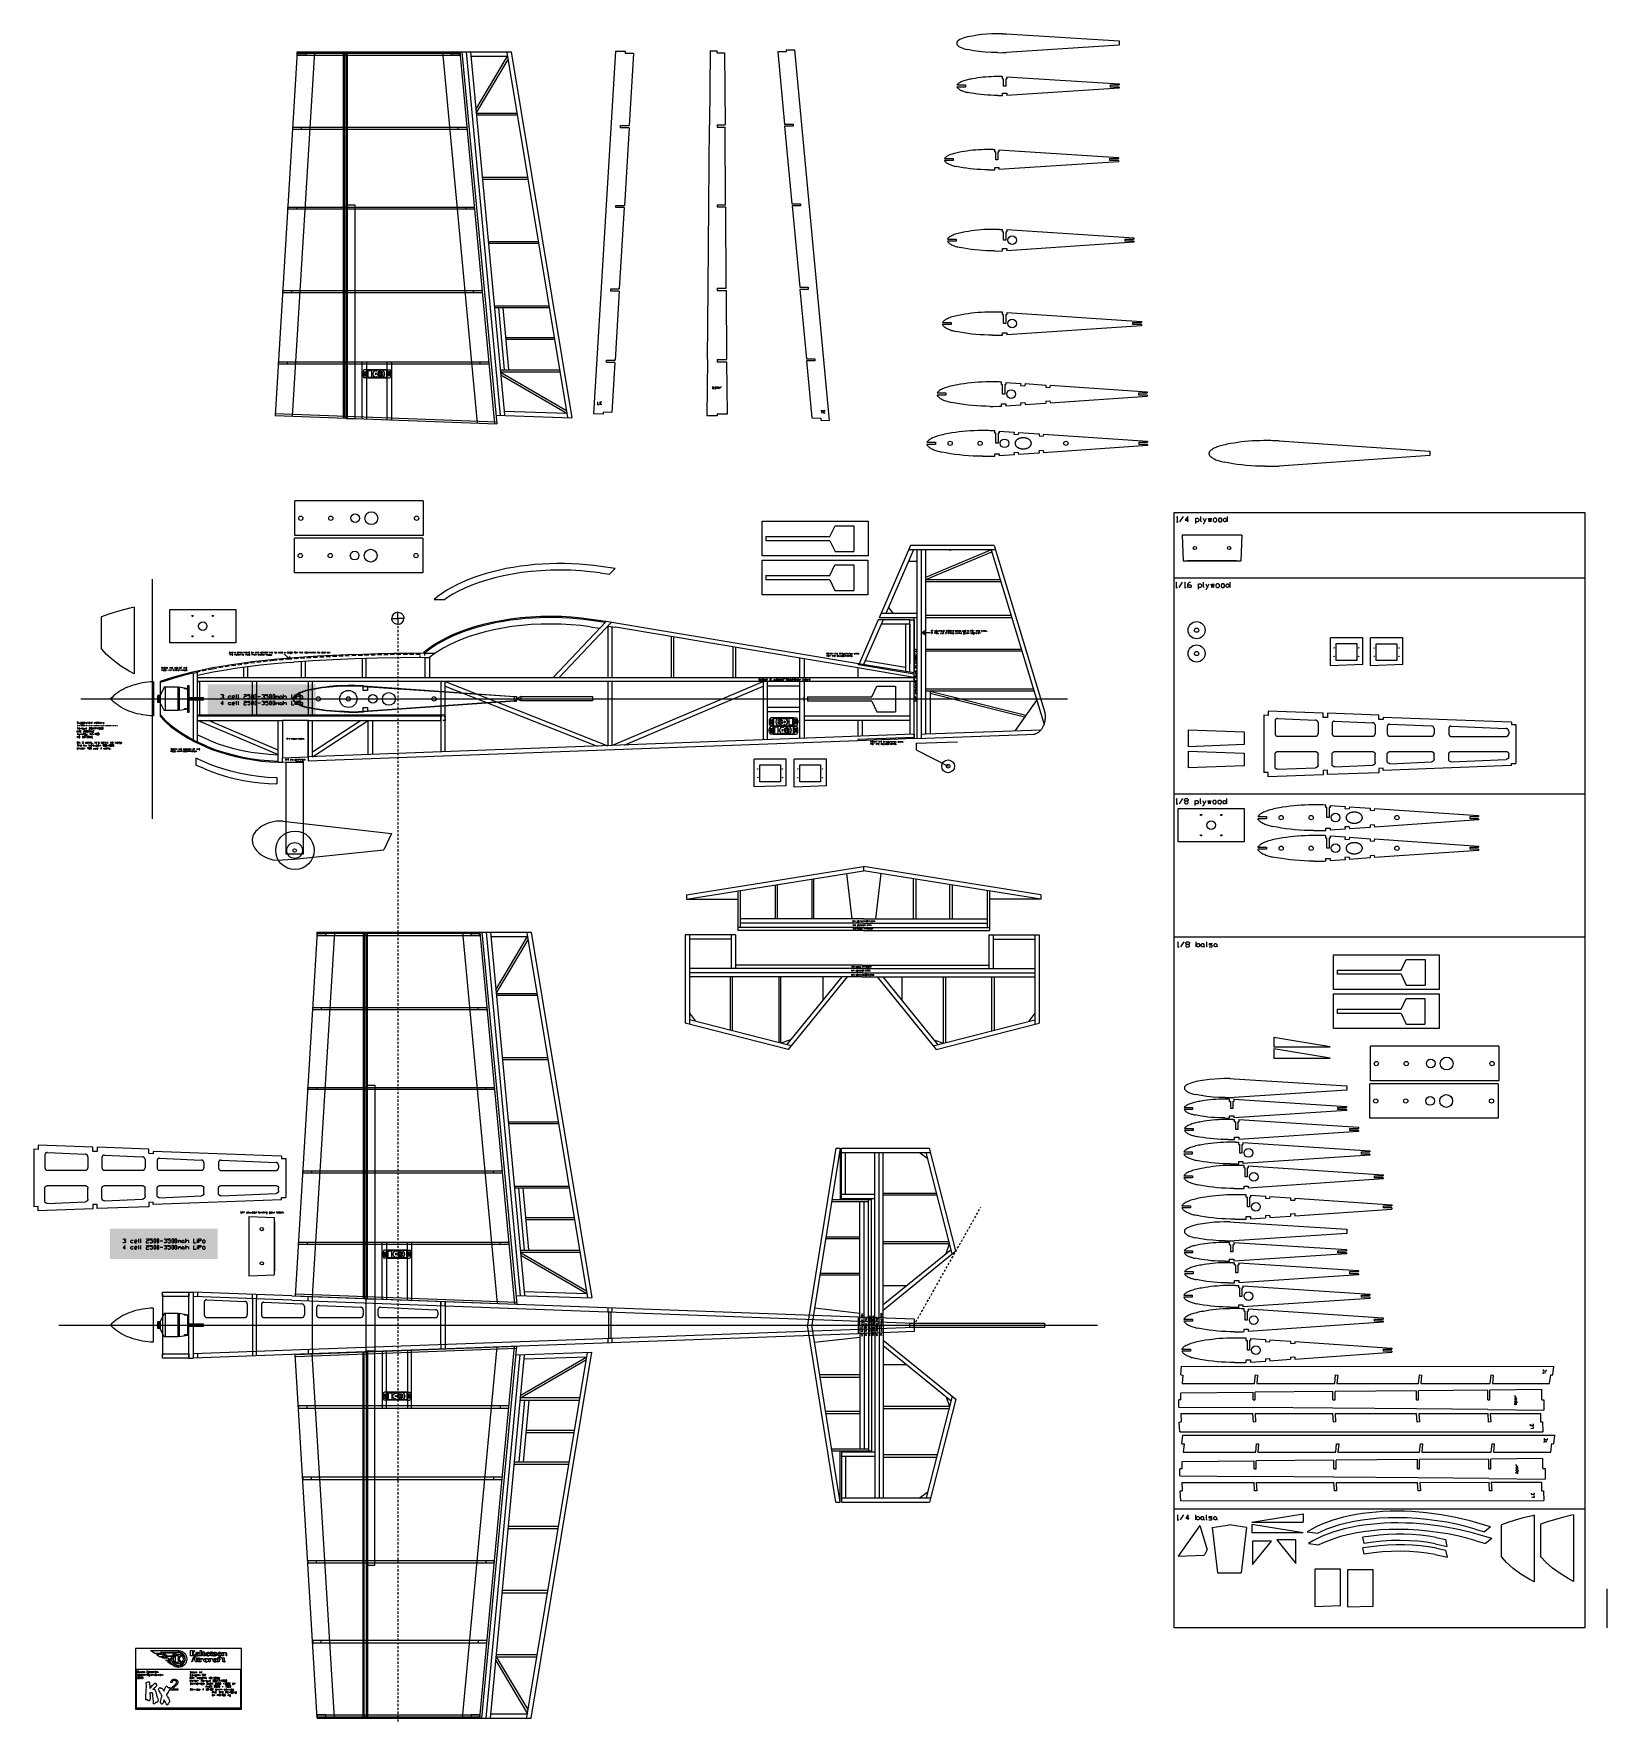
# Model space of a CAD drawing. Extents: x -0.1 to 91.9, y 0 to 98.8.
import ezdxf

# ---------------------------------------------------------------- set-up
doc = ezdxf.new("R2010")
doc.units = 0
for name, pattern in [('DASHED', [0.75, 0.5, -0.25]), ('HIDDEN', [0.375, 0.25, -0.125]), ('HIDDEN2', [0.1875, 0.125, -0.0625])]:
    doc.linetypes.add(name, pattern=pattern)
doc.layers.get('0').update_dxf_attribs({"color": 9, "linetype": 'CONTINUOUS'})

msp = doc.modelspace()

# ---------------------------------------------------------------- linework, layer by layer
at = {"color": 7, "linetype": 'CONTINUOUS', "ltscale": 0.25}
for p, q in [((56.294, 98.784, 0), (56.221, 98.784, 0)), ((56.368, 98.784, 0), (56.294, 98.784, 0)), ((56.441, 98.784, 0), (56.368, 98.784, 0)), ((56.515, 98.784, 0), (56.441, 98.784, 0)), ((56.399, 97.681, 0), (56.536, 97.683, 0)), ((56.303, 96.28, 0), (56.23, 96.28, 0)), ((56.376, 96.28, 0), (56.303, 96.28, 0)), ((56.45, 96.28, 0), (56.376, 96.28, 0)), ((56.523, 96.28, 0), (56.45, 96.28, 0)), ((56.407, 95.177, 0), (56.544, 95.18, 0)), ((55.757, 92.017, 0), (55.678, 92.017, 0)), ((55.835, 92.017, 0), (55.757, 92.017, 0)), ((55.914, 92.017, 0), (55.835, 92.017, 0)), ((55.992, 92.017, 0), (55.914, 92.017, 0)), ((53.16, 91.369, 0), (53.162, 91.364, 0)), ((55.868, 90.835, 0), (56.089, 90.839, 0)), ((56.114, 87.355, 0), (56.03, 87.355, 0)), ((56.198, 87.355, 0), (56.114, 87.355, 0)), ((56.282, 87.355, 0), (56.198, 87.355, 0)), ((56.366, 87.355, 0), (56.282, 87.355, 0)), ((53.331, 86.665, 0), (53.334, 86.656, 0)), ((56.233, 86.089, 0), (56.531, 86.095, 0)), ((56.531, 86.095, 0), (56.544, 86.095, 0)), ((56.011, 82.52, 0), (55.921, 82.52, 0)), ((56.101, 82.52, 0), (56.011, 82.52, 0)), ((56.191, 82.52, 0), (56.101, 82.52, 0)), ((56.281, 82.52, 0), (56.191, 82.52, 0)), ((56.371, 82.517, 0), (56.281, 82.52, 0)), ((56.457, 82.517, 0), (56.371, 82.517, 0)), ((56.544, 82.514, 0), (56.457, 82.517, 0)), ((53.036, 81.916, 0), (53.035, 81.912, 0)), ((53.035, 81.787, 0), (53.04, 81.772, 0)), ((56.139, 81.167, 0), (56.457, 81.172, 0)), ((56.457, 81.172, 0), (56.544, 81.175, 0)), ((19.166, 79.053, 0), (19.166, 79.02, 0)), ((19.176, 79.02, 0), (19.324, 79.02, 0)), ((19.411, 79.142, 0), (19.255, 79.142, 0)), ((19.391, 78.697, 0), (19.391, 79.123, 0)), ((19.401, 78.697, 0), (19.401, 79.123, 0)), ((20.551, 79.142, 0), (19.411, 79.142, 0)), ((20.551, 79.132, 0), (19.411, 79.132, 0)), ((19.463, 78.732, 0), (19.463, 79.088, 0)), ((19.483, 79.107, 0), (19.654, 79.107, 0)), ((19.674, 78.732, 0), (19.674, 79.088, 0)), ((19.917, 79.095, 0), (19.956, 79.095, 0)), ((19.917, 79.085, 0), (19.956, 79.085, 0)), ((19.956, 79.095, 0), (19.97, 79.101, 0)), ((19.956, 79.085, 0), (19.977, 79.094, 0)), ((20.001, 79.128, 0), (19.97, 79.101, 0)), ((20.008, 79.12, 0), (19.977, 79.094, 0)), ((20.014, 79.132, 0), (20.001, 79.128, 0)), ((20.014, 79.123, 0), (20.008, 79.12, 0)), ((20.32, 79.132, 0), (20.014, 79.132, 0)), ((20.32, 79.123, 0), (20.014, 79.123, 0)), ((20.332, 79.128, 0), (20.32, 79.132, 0)), ((20.326, 79.12, 0), (20.32, 79.123, 0)), ((20.551, 79.142, 0), (20.706, 79.142, 0)), ((20.561, 78.697, 0), (20.561, 79.123, 0)), ((20.571, 78.697, 0), (20.571, 79.123, 0)), ((20.785, 79.02, 0), (20.637, 79.02, 0)), ((20.796, 79.053, 0), (20.796, 79.02, 0)), ((19.147, 78.828, 0), (19.147, 78.991, 0)), ((19.166, 78.799, 0), (19.166, 78.766, 0)), ((19.176, 78.799, 0), (19.324, 78.799, 0)), ((19.215, 78.943, 0), (19.208, 78.928, 0)), ((19.244, 78.907, 0), (19.209, 78.926, 0)), ((19.254, 78.924, 0), (19.218, 78.943, 0)), ((19.245, 78.904, 0), (19.226, 78.869, 0)), ((19.226, 78.866, 0), (19.241, 78.858, 0)), ((19.263, 78.895, 0), (19.243, 78.859, 0)), ((19.411, 78.677, 0), (19.255, 78.677, 0)), ((19.277, 78.96, 0), (19.257, 78.925, 0)), ((19.301, 78.877, 0), (19.265, 78.896, 0)), ((19.294, 78.95, 0), (19.274, 78.915, 0)), ((19.31, 78.894, 0), (19.275, 78.913, 0)), ((19.293, 78.953, 0), (19.279, 78.961, 0)), ((19.304, 78.877, 0), (19.311, 78.892, 0)), ((19.374, 78.848, 0), (19.374, 78.971, 0)), ((20.551, 78.687, 0), (19.411, 78.687, 0)), ((19.411, 78.677, 0), (20.551, 78.677, 0)), ((19.483, 78.712, 0), (19.654, 78.712, 0)), ((19.917, 78.734, 0), (19.956, 78.734, 0)), ((19.917, 78.724, 0), (19.956, 78.724, 0)), ((19.977, 78.725, 0), (19.956, 78.734, 0)), ((19.97, 78.718, 0), (19.956, 78.724, 0)), ((19.97, 78.718, 0), (20.001, 78.691, 0)), ((19.977, 78.725, 0), (20.008, 78.699, 0)), ((19.977, 78.725, 0), (20.008, 78.699, 0)), ((20.001, 78.691, 0), (20.014, 78.687, 0)), ((20.008, 78.699, 0), (20.014, 78.697, 0)), ((20.32, 78.697, 0), (20.014, 78.697, 0)), ((20.014, 78.687, 0), (20.32, 78.687, 0)), ((20.32, 78.697, 0), (20.326, 78.699, 0)), ((20.32, 78.687, 0), (20.332, 78.691, 0)), ((20.551, 78.677, 0), (20.706, 78.677, 0)), ((20.588, 78.848, 0), (20.588, 78.971, 0)), ((20.785, 78.799, 0), (20.637, 78.799, 0)), ((20.65, 78.892, 0), (20.658, 78.877, 0)), ((20.651, 78.894, 0), (20.686, 78.913, 0)), ((20.661, 78.877, 0), (20.696, 78.896, 0)), ((20.683, 78.961, 0), (20.668, 78.953, 0)), ((20.668, 78.95, 0), (20.687, 78.915, 0)), ((20.685, 78.96, 0), (20.705, 78.925, 0)), ((20.699, 78.895, 0), (20.719, 78.859, 0)), ((20.707, 78.924, 0), (20.744, 78.943, 0)), ((20.717, 78.907, 0), (20.753, 78.926, 0)), ((20.717, 78.904, 0), (20.736, 78.869, 0)), ((20.721, 78.858, 0), (20.736, 78.866, 0)), ((20.754, 78.928, 0), (20.746, 78.943, 0)), ((20.796, 78.799, 0), (20.796, 78.766, 0)), ((20.815, 78.828, 0), (20.815, 78.991, 0)), ((55.869, 78.437, 0), (55.774, 78.437, 0)), ((55.964, 78.437, 0), (55.869, 78.437, 0)), ((56.059, 78.437, 0), (55.964, 78.437, 0)), ((56.154, 78.437, 0), (56.059, 78.437, 0)), ((56.249, 78.434, 0), (56.154, 78.437, 0)), ((56.34, 78.434, 0), (56.249, 78.434, 0)), ((56.435, 78.43, 0), (56.34, 78.434, 0)), ((56.49, 78.429, 0), (56.435, 78.43, 0)), ((52.73, 77.8, 0), (52.727, 77.792, 0)), ((52.727, 77.667, 0), (52.734, 77.648, 0)), ((56.435, 77.018, 0), (56.49, 77.02, 0)), ((56.004, 77.009, 0), (56.34, 77.015, 0)), ((56.34, 77.015, 0), (56.435, 77.018, 0)), ((55.428, 75.591, 0), (55.329, 75.591, 0)), ((55.528, 75.591, 0), (55.428, 75.591, 0)), ((55.628, 75.591, 0), (55.528, 75.591, 0)), ((55.728, 75.591, 0), (55.628, 75.591, 0)), ((55.827, 75.588, 0), (55.728, 75.591, 0)), ((55.923, 75.588, 0), (55.827, 75.588, 0)), ((56.023, 75.585, 0), (55.923, 75.588, 0)), ((56.099, 75.582, 0), (56.023, 75.585, 0)), ((52.121, 74.785, 0), (52.13, 74.763, 0)), ((52.13, 74.922, 0), (52.126, 74.91, 0)), ((55.57, 74.091, 0), (55.923, 74.098, 0)), ((55.923, 74.098, 0), (56.023, 74.101, 0)), ((56.023, 74.101, 0), (56.099, 74.103, 0)), ((68.615, 74.206, 0), (68.625, 74.177, 0)), ((68.626, 74.336, 0), (68.62, 74.318, 0)), ((71.924, 75.005, 0), (71.824, 75.005, 0)), ((72.024, 75.005, 0), (71.924, 75.005, 0)), ((72.124, 75.005, 0), (72.024, 75.005, 0)), ((72.223, 75.005, 0), (72.124, 75.005, 0)), ((72.323, 75.002, 0), (72.223, 75.005, 0)), ((72.419, 75.002, 0), (72.323, 75.002, 0)), ((72.518, 74.999, 0), (72.419, 75.002, 0)), ((72.618, 74.995, 0), (72.518, 74.999, 0)), ((72.714, 74.989, 0), (72.618, 74.995, 0)), ((72.715, 74.989, 0), (72.714, 74.989, 0)), ((72.066, 73.505, 0), (72.419, 73.512, 0)), ((72.419, 73.512, 0), (72.518, 73.515, 0)), ((72.518, 73.515, 0), (72.618, 73.518, 0)), ((72.618, 73.518, 0), (72.714, 73.521, 0)), ((72.714, 73.521, 0), (72.715, 73.521, 0)), ((51.174, 68.875, 0), (49.34, 64.652, 0)), ((51.338, 68.625, 0), (49.721, 64.902, 0)), ((56.139, 68.625, 0), (51.066, 68.625, 0)), ((51.445, 68.875, 0), (51.174, 68.875, 0)), ((55.799, 68.875, 0), (51.445, 68.875, 0)), ((51.561, 57.598, 0), (51.561, 68.625, 0)), ((51.811, 57.607, 0), (51.811, 68.625, 0)), ((52.061, 57.866, 0), (52.061, 68.625, 0)), ((56.063, 68.875, 0), (55.799, 68.875, 0)), ((55.878, 68.625, 0), (58.977, 58.42, 0)), ((56.063, 68.875, 0), (59.024, 59.125, 0)), ((33.896, 67.529), (33.072, 67.651)), ((33.377, 64.43), (30.286, 61.171)), ((33.672, 64.385), (30.63, 61.171)), ((33.326, 64.376), (32.501, 64.497)), ((33.377, 64.43), (32.51, 64.559)), ((33.829, 64.361), (33.377, 64.43)), ((48.128, 61.968), (33.829, 64.361)), ((49.286, 64.527), (48.172, 61.961)), ((49.561, 64.527), (48.426, 61.919)), ((51.123, 64.527), (49.286, 64.527)), ((51.561, 64.652, 0), (49.34, 64.652, 0)), ((51.561, 64.902, 0), (49.449, 64.902, 0)), ((51.123, 64.277), (49.452, 64.277)), ((51.373, 57.591, 0), (51.373, 64.652, 0)), ((57.046, 64.777, 0), (52.061, 64.777, 0)), ((57.084, 64.652, 0), (52.061, 64.652, 0)), ((48.087, 61.722), (33.92, 64.094)), ((4.181, 62.502), (3.916, 62.794)), ((4.573, 62.152), (4.181, 62.502)), ((5.013, 61.827), (4.573, 62.152)), ((5.496, 61.533), (5.013, 61.827)), ((5.797, 61.372), (5.496, 61.533)), ((51.373, 61.171), (48.087, 61.722)), ((51.373, 61.362), (48.118, 61.907)), ((51.373, 61.425), (48.128, 61.968)), ((18.396, 60.687, 0), (18.296, 60.687, 0)), ((18.415, 60.661, 0), (18.315, 60.661, 0)), ((18.496, 60.687, 0), (18.396, 60.687, 0)), ((18.515, 60.661, 0), (18.415, 60.661, 0)), ((18.596, 60.687, 0), (18.496, 60.687, 0)), ((18.614, 60.661, 0), (18.515, 60.661, 0)), ((18.696, 60.687, 0), (18.596, 60.687, 0)), ((18.714, 60.661, 0), (18.614, 60.661, 0)), ((18.796, 60.683, 0), (18.696, 60.687, 0)), ((18.814, 60.657, 0), (18.714, 60.661, 0)), ((18.892, 60.683, 0), (18.796, 60.683, 0)), ((18.909, 60.657, 0), (18.814, 60.657, 0)), ((18.992, 60.68, 0), (18.892, 60.683, 0)), ((19.009, 60.654, 0), (18.909, 60.657, 0)), ((19.091, 60.676, 0), (18.992, 60.68, 0)), ((19.109, 60.651, 0), (19.009, 60.654, 0)), ((19.187, 60.67, 0), (19.091, 60.676, 0)), ((19.204, 60.644, 0), (19.109, 60.651, 0)), ((19.188, 60.67, 0), (19.187, 60.67, 0)), ((19.205, 60.644, 0), (19.204, 60.644, 0)), ((15.081, 59.862, 0), (15.092, 59.831, 0)), ((15.092, 59.996, 0), (15.086, 59.977, 0)), ((15.105, 59.862, 0), (15.116, 59.832, 0)), ((15.117, 59.991, 0), (15.11, 59.973, 0)), ((7.583, 58.602), (7.313, 58.898)), ((7.625, 58.649), (7.359, 58.941)), ((7.98, 58.248), (7.583, 58.602)), ((8.017, 58.299), (7.625, 58.649)), ((8.457, 57.974), (8.017, 58.299)), ((18.538, 59.138, 0), (18.892, 59.145, 0)), ((18.557, 59.161, 0), (18.909, 59.167, 0)), ((18.892, 59.145, 0), (18.992, 59.148, 0)), ((18.909, 59.167, 0), (19.009, 59.17, 0)), ((18.992, 59.148, 0), (19.091, 59.152, 0)), ((19.009, 59.17, 0), (19.109, 59.174, 0)), ((19.091, 59.152, 0), (19.187, 59.155, 0)), ((19.109, 59.174, 0), (19.204, 59.177, 0)), ((19.187, 59.155, 0), (19.188, 59.155, 0)), ((19.204, 59.177, 0), (19.205, 59.177, 0)), ((42.913, 58.649), (42.913, 58.486)), ((42.932, 58.679), (42.932, 58.711)), ((42.932, 58.424), (42.932, 58.457)), ((42.942, 58.679), (43.09, 58.679)), ((42.942, 58.457), (43.09, 58.457)), ((42.973, 58.549), (42.981, 58.534)), ((43.01, 58.57), (42.974, 58.551)), ((43.02, 58.553), (42.983, 58.534)), ((43.006, 58.619), (42.991, 58.611)), ((43.011, 58.573), (42.991, 58.609)), ((43.028, 58.583), (43.008, 58.619)), ((43.176, 58.801), (43.021, 58.801)), ((43.176, 58.335), (43.021, 58.335)), ((43.177, 58.308), (43.021, 58.308)), ((43.042, 58.517), (43.022, 58.552)), ((43.066, 58.601), (43.031, 58.582)), ((43.059, 58.527), (43.04, 58.562)), ((43.076, 58.583), (43.041, 58.565)), ((43.044, 58.517), (43.059, 58.525)), ((43.077, 58.585), (43.069, 58.6)), ((43.14, 58.629), (43.14, 58.506)), ((43.157, 58.781), (43.157, 58.355)), ((43.157, 57.862), (43.157, 58.288)), ((43.167, 58.781), (43.167, 58.355)), ((43.167, 57.862), (43.167, 58.288)), ((44.316, 58.801), (43.176, 58.801)), ((43.176, 58.791), (44.316, 58.791)), ((43.176, 58.345), (44.316, 58.345)), ((43.176, 58.335), (44.316, 58.335)), ((44.317, 58.308), (43.177, 58.308)), ((44.317, 58.298), (43.177, 58.298)), ((43.248, 58.273), (43.42, 58.273)), ((43.408, 58.791), (43.396, 58.787)), ((43.396, 58.349), (43.408, 58.345)), ((43.408, 58.781), (43.401, 58.779)), ((43.401, 58.357), (43.408, 58.355)), ((43.714, 58.791), (43.408, 58.791)), ((43.408, 58.781), (43.714, 58.781)), ((43.408, 58.355), (43.714, 58.355)), ((43.408, 58.345), (43.714, 58.345)), ((43.683, 58.261), (43.722, 58.261)), ((43.726, 58.787), (43.714, 58.791)), ((43.72, 58.779), (43.714, 58.781)), ((43.714, 58.355), (43.72, 58.357)), ((43.714, 58.345), (43.726, 58.349)), ((43.75, 58.752), (43.72, 58.779)), ((43.75, 58.752), (43.72, 58.779)), ((43.72, 58.357), (43.75, 58.383)), ((43.722, 58.261), (43.736, 58.266)), ((43.722, 58.25), (43.743, 58.26)), ((43.757, 58.759), (43.726, 58.787)), ((43.726, 58.349), (43.757, 58.377)), ((43.767, 58.294), (43.736, 58.266)), ((43.774, 58.286), (43.743, 58.26)), ((43.75, 58.752), (43.771, 58.743)), ((43.771, 58.392), (43.75, 58.383)), ((43.757, 58.759), (43.771, 58.753)), ((43.771, 58.382), (43.757, 58.377)), ((43.779, 58.298), (43.767, 58.294)), ((43.81, 58.753), (43.771, 58.753)), ((43.81, 58.743), (43.771, 58.743)), ((43.81, 58.392), (43.771, 58.392)), ((43.81, 58.382), (43.771, 58.382)), ((43.779, 58.288), (43.774, 58.286)), ((44.085, 58.298), (43.779, 58.298)), ((44.085, 58.288), (43.779, 58.288)), ((44.053, 58.746), (44.053, 58.39)), ((44.245, 58.766), (44.073, 58.766)), ((44.245, 58.37), (44.073, 58.37)), ((44.098, 58.294), (44.085, 58.298)), ((44.092, 58.286), (44.085, 58.288)), ((44.264, 58.746), (44.264, 58.39)), ((44.316, 58.801), (44.472, 58.801)), ((44.316, 58.335), (44.472, 58.335)), ((44.317, 58.308), (44.472, 58.308)), ((44.326, 58.781), (44.326, 58.355)), ((44.326, 57.862), (44.326, 58.288)), ((44.336, 58.781), (44.336, 58.355)), ((44.337, 57.862), (44.337, 58.288)), ((44.353, 58.629), (44.353, 58.506)), ((44.551, 58.679), (44.403, 58.679)), ((44.551, 58.457), (44.403, 58.457)), ((44.424, 58.6), (44.416, 58.585)), ((44.417, 58.583), (44.452, 58.565)), ((44.426, 58.601), (44.462, 58.582)), ((44.433, 58.527), (44.453, 58.562)), ((44.434, 58.525), (44.448, 58.517)), ((44.451, 58.517), (44.47, 58.552)), ((44.464, 58.583), (44.484, 58.619)), ((44.473, 58.553), (44.509, 58.534)), ((44.482, 58.573), (44.502, 58.609)), ((44.483, 58.57), (44.519, 58.551)), ((44.501, 58.611), (44.487, 58.619)), ((44.512, 58.534), (44.52, 58.549)), ((44.561, 58.679), (44.561, 58.711)), ((44.561, 58.424), (44.561, 58.457)), ((44.581, 58.649), (44.581, 58.486)), ((8.422, 57.922), (7.98, 58.248)), ((8.911, 57.624), (8.422, 57.922)), ((8.94, 57.68), (8.457, 57.974)), ((9.442, 57.34), (8.911, 57.624)), ((9.241, 57.519), (8.94, 57.68)), ((9.491, 57.318), (9.442, 57.34)), ((10.008, 57.088), (9.491, 57.318)), ((10.175, 57.492), (9.516, 57.786)), ((10.034, 57.145), (9.516, 57.376)), ((42.913, 57.994), (42.913, 58.156)), ((42.932, 58.219), (42.932, 58.186)), ((42.932, 57.964), (42.932, 57.931)), ((42.942, 58.186), (43.09, 58.186)), ((42.942, 57.964), (43.09, 57.964)), ((42.981, 58.108), (42.973, 58.094)), ((43.01, 58.072), (42.974, 58.092)), ((43.02, 58.09), (42.984, 58.109)), ((43.011, 58.069), (42.991, 58.034)), ((42.992, 58.031), (43.006, 58.023)), ((43.029, 58.06), (43.009, 58.024)), ((43.177, 57.842), (43.021, 57.842)), ((43.042, 58.125), (43.023, 58.09)), ((43.067, 58.042), (43.031, 58.061)), ((43.06, 58.115), (43.04, 58.081)), ((43.076, 58.06), (43.041, 58.078)), ((43.059, 58.118), (43.045, 58.126)), ((43.07, 58.043), (43.077, 58.057)), ((43.14, 58.013), (43.14, 58.137)), ((44.317, 57.852), (43.177, 57.852)), ((43.177, 57.842), (44.317, 57.842)), ((43.229, 57.897), (43.229, 58.253)), ((43.248, 57.877), (43.42, 57.877)), ((43.44, 57.897), (43.44, 58.253)), ((43.683, 58.25), (43.722, 58.25)), ((43.683, 57.899), (43.722, 57.899)), ((43.683, 57.889), (43.722, 57.889)), ((43.743, 57.89), (43.722, 57.899)), ((43.736, 57.884), (43.722, 57.889)), ((43.736, 57.884), (43.767, 57.856)), ((43.743, 57.89), (43.774, 57.864)), ((43.743, 57.89), (43.774, 57.864)), ((43.767, 57.856), (43.779, 57.852)), ((43.774, 57.864), (43.779, 57.862)), ((44.085, 57.862), (43.779, 57.862)), ((43.779, 57.852), (44.085, 57.852)), ((44.085, 57.862), (44.092, 57.864)), ((44.085, 57.852), (44.098, 57.856)), ((44.317, 57.842), (44.472, 57.842)), ((44.354, 58.013), (44.354, 58.137)), ((44.551, 58.186), (44.403, 58.186)), ((44.551, 57.964), (44.403, 57.964)), ((44.416, 58.057), (44.424, 58.043)), ((44.417, 58.06), (44.452, 58.078)), ((44.427, 58.042), (44.462, 58.061)), ((44.449, 58.126), (44.434, 58.118)), ((44.434, 58.115), (44.453, 58.081)), ((44.451, 58.125), (44.471, 58.09)), ((44.465, 58.06), (44.485, 58.024)), ((44.473, 58.09), (44.51, 58.109)), ((44.482, 58.069), (44.502, 58.034)), ((44.483, 58.072), (44.519, 58.092)), ((44.487, 58.023), (44.502, 58.031)), ((44.52, 58.094), (44.512, 58.108)), ((44.562, 58.219), (44.562, 58.186)), ((44.562, 57.964), (44.562, 57.931)), ((44.581, 57.994), (44.581, 58.156)), ((10.06, 56.161), (9.399, 56.455)), ((9.916, 55.814), (9.399, 56.045)), ((74.775, 53.714, 0), (74.676, 53.714, 0)), ((74.875, 53.714, 0), (74.775, 53.714, 0)), ((74.975, 53.714, 0), (74.875, 53.714, 0)), ((75.075, 53.714, 0), (74.975, 53.714, 0)), ((75.174, 53.711, 0), (75.075, 53.714, 0)), ((75.27, 53.711, 0), (75.174, 53.711, 0)), ((75.37, 53.707, 0), (75.27, 53.711, 0)), ((75.446, 53.705, 0), (75.37, 53.707, 0)), ((71.468, 52.908, 0), (71.477, 52.885, 0)), ((71.477, 53.045, 0), (71.473, 53.033, 0)), ((74.775, 51.926, 0), (74.676, 51.926, 0)), ((74.875, 51.926, 0), (74.775, 51.926, 0)), ((74.975, 51.926, 0), (74.875, 51.926, 0)), ((74.917, 52.214, 0), (75.27, 52.22, 0)), ((75.075, 51.926, 0), (74.975, 51.926, 0)), ((75.174, 51.923, 0), (75.075, 51.926, 0)), ((75.27, 51.923, 0), (75.174, 51.923, 0)), ((75.27, 52.22, 0), (75.37, 52.224, 0)), ((75.37, 51.919, 0), (75.27, 51.923, 0)), ((75.37, 52.224, 0), (75.446, 52.226, 0)), ((75.446, 51.917, 0), (75.37, 51.919, 0)), ((71.468, 51.12, 0), (71.477, 51.098, 0)), ((71.477, 51.257, 0), (71.473, 51.245, 0)), ((74.917, 50.426, 0), (75.27, 50.433, 0)), ((75.27, 50.433, 0), (75.37, 50.436, 0)), ((75.37, 50.436, 0), (75.446, 50.438, 0)), ((75.693, 39.569, 0), (72.407, 40.119, 0)), ((75.693, 38.915, 0), (72.407, 39.466, 0)), ((69.602, 37.716, 0), (69.529, 37.716, 0)), ((69.676, 37.716, 0), (69.602, 37.716, 0)), ((69.749, 37.716, 0), (69.676, 37.716, 0)), ((69.822, 37.716, 0), (69.749, 37.716, 0)), ((69.707, 36.613, 0), (69.843, 36.615, 0)), ((69.58, 36.518, 0), (69.506, 36.518, 0)), ((69.653, 36.518, 0), (69.58, 36.518, 0)), ((69.727, 36.518, 0), (69.653, 36.518, 0)), ((69.8, 36.518, 0), (69.727, 36.518, 0)), ((67.183, 34.686, 0), (67.185, 34.681, 0)), ((69.684, 35.415, 0), (69.821, 35.417, 0)), ((69.78, 35.334, 0), (69.701, 35.334, 0)), ((69.858, 35.334, 0), (69.78, 35.334, 0)), ((69.937, 35.334, 0), (69.858, 35.334, 0)), ((70.016, 35.334, 0), (69.937, 35.334, 0)), ((69.919, 34, 0), (69.835, 34, 0)), ((69.891, 34.152, 0), (70.112, 34.156, 0)), ((70.003, 34, 0), (69.919, 34, 0)), ((70.088, 34, 0), (70.003, 34, 0)), ((70.172, 34, 0), (70.088, 34, 0)), ((67.136, 33.31, 0), (67.14, 33.301, 0)), ((70.128, 32.648, 0), (70.038, 32.648, 0)), ((70.039, 32.734, 0), (70.337, 32.74, 0)), ((70.218, 32.648, 0), (70.128, 32.648, 0)), ((70.308, 32.648, 0), (70.218, 32.648, 0)), ((70.398, 32.648, 0), (70.308, 32.648, 0)), ((70.337, 32.74, 0), (70.35, 32.74, 0)), ((70.488, 32.645, 0), (70.398, 32.648, 0)), ((70.574, 32.645, 0), (70.488, 32.645, 0)), ((70.661, 32.642, 0), (70.574, 32.645, 0)), ((67.153, 32.044, 0), (67.151, 32.04, 0)), ((67.151, 31.915, 0), (67.156, 31.901, 0)), ((70.172, 30.929, 0), (70.077, 30.929, 0)), ((70.267, 30.929, 0), (70.172, 30.929, 0)), ((70.256, 31.295, 0), (70.574, 31.301, 0)), ((70.362, 30.929, 0), (70.267, 30.929, 0)), ((70.457, 30.929, 0), (70.362, 30.929, 0)), ((70.552, 30.926, 0), (70.457, 30.929, 0)), ((70.643, 30.926, 0), (70.552, 30.926, 0)), ((70.574, 31.301, 0), (70.661, 31.304, 0)), ((70.738, 30.923, 0), (70.643, 30.926, 0)), ((70.793, 30.921, 0), (70.738, 30.923, 0)), ((67.033, 30.292, 0), (67.03, 30.284, 0)), ((67.03, 30.159, 0), (67.037, 30.14, 0)), ((69.602, 29.341, 0), (69.529, 29.341, 0)), ((69.675, 29.341, 0), (69.602, 29.341, 0)), ((69.749, 29.341, 0), (69.675, 29.341, 0)), ((69.822, 29.341, 0), (69.749, 29.341, 0)), ((70.307, 29.501, 0), (70.643, 29.507, 0)), ((70.643, 29.507, 0), (70.738, 29.51, 0)), ((70.738, 29.51, 0), (70.793, 29.512, 0)), ((20.581, 27.691, 0), (20.425, 27.691, 0)), ((20.561, 27.245, 0), (20.561, 27.671, 0)), ((20.57, 27.245, 0), (20.57, 27.671, 0)), ((21.72, 27.691, 0), (20.581, 27.691, 0)), ((21.72, 27.681, 0), (20.581, 27.681, 0)), ((20.652, 27.656, 0), (20.823, 27.656, 0)), ((21.125, 27.644, 0), (21.14, 27.65, 0)), ((21.171, 27.677, 0), (21.14, 27.65, 0)), ((21.177, 27.669, 0), (21.147, 27.643, 0)), ((21.183, 27.681, 0), (21.171, 27.677, 0)), ((21.183, 27.671, 0), (21.177, 27.669, 0)), ((21.489, 27.681, 0), (21.183, 27.681, 0)), ((21.489, 27.671, 0), (21.183, 27.671, 0)), ((21.501, 27.677, 0), (21.489, 27.681, 0)), ((21.495, 27.669, 0), (21.489, 27.671, 0)), ((21.72, 27.691, 0), (21.875, 27.691, 0)), ((21.73, 27.245, 0), (21.73, 27.671, 0)), ((21.74, 27.245, 0), (21.74, 27.671, 0)), ((69.58, 28.143, 0), (69.506, 28.143, 0)), ((69.653, 28.143, 0), (69.58, 28.143, 0)), ((69.726, 28.143, 0), (69.653, 28.143, 0)), ((69.706, 28.237, 0), (69.843, 28.24, 0)), ((69.8, 28.143, 0), (69.726, 28.143, 0)), ((20.316, 27.377, 0), (20.316, 27.54, 0)), ((20.336, 27.602, 0), (20.336, 27.569, 0)), ((20.336, 27.347, 0), (20.336, 27.315, 0)), ((20.346, 27.569, 0), (20.494, 27.569, 0)), ((20.346, 27.347, 0), (20.494, 27.347, 0)), ((20.385, 27.492, 0), (20.377, 27.477, 0)), ((20.414, 27.456, 0), (20.378, 27.475, 0)), ((20.424, 27.473, 0), (20.387, 27.492, 0)), ((20.415, 27.453, 0), (20.395, 27.417, 0)), ((20.395, 27.415, 0), (20.41, 27.407, 0)), ((20.432, 27.444, 0), (20.412, 27.408, 0)), ((20.581, 27.225, 0), (20.425, 27.225, 0)), ((20.446, 27.509, 0), (20.426, 27.474, 0)), ((20.47, 27.426, 0), (20.435, 27.445, 0)), ((20.463, 27.499, 0), (20.444, 27.464, 0)), ((20.48, 27.443, 0), (20.445, 27.462, 0)), ((20.463, 27.501, 0), (20.448, 27.51, 0)), ((20.473, 27.426, 0), (20.48, 27.441, 0)), ((20.543, 27.397, 0), (20.543, 27.52, 0)), ((21.72, 27.236, 0), (20.581, 27.236, 0)), ((20.581, 27.225, 0), (21.72, 27.225, 0)), ((20.632, 27.28, 0), (20.632, 27.636, 0)), ((20.652, 27.26, 0), (20.823, 27.26, 0)), ((20.843, 27.28, 0), (20.843, 27.636, 0)), ((21.086, 27.644, 0), (21.125, 27.644, 0)), ((21.086, 27.634, 0), (21.125, 27.634, 0)), ((21.086, 27.283, 0), (21.125, 27.283, 0)), ((21.086, 27.273, 0), (21.125, 27.273, 0)), ((21.125, 27.634, 0), (21.147, 27.643, 0)), ((21.147, 27.274, 0), (21.125, 27.283, 0)), ((21.14, 27.267, 0), (21.125, 27.273, 0)), ((21.14, 27.267, 0), (21.171, 27.24, 0)), ((21.147, 27.274, 0), (21.177, 27.247, 0)), ((21.147, 27.274, 0), (21.177, 27.247, 0)), ((21.171, 27.24, 0), (21.183, 27.236, 0)), ((21.177, 27.247, 0), (21.183, 27.245, 0)), ((21.489, 27.245, 0), (21.183, 27.245, 0)), ((21.183, 27.236, 0), (21.489, 27.236, 0)), ((21.489, 27.245, 0), (21.495, 27.247, 0)), ((21.489, 27.236, 0), (21.501, 27.24, 0)), ((21.72, 27.225, 0), (21.875, 27.225, 0)), ((21.757, 27.397, 0), (21.757, 27.52, 0)), ((21.954, 27.569, 0), (21.806, 27.569, 0)), ((21.954, 27.347, 0), (21.806, 27.347, 0)), ((21.82, 27.441, 0), (21.828, 27.426, 0)), ((21.821, 27.443, 0), (21.856, 27.462, 0)), ((21.83, 27.426, 0), (21.866, 27.445, 0)), ((21.837, 27.499, 0), (21.856, 27.464, 0)), ((21.852, 27.51, 0), (21.838, 27.501, 0)), ((21.854, 27.509, 0), (21.874, 27.474, 0)), ((21.868, 27.444, 0), (21.888, 27.408, 0)), ((21.877, 27.473, 0), (21.913, 27.492, 0)), ((21.886, 27.456, 0), (21.922, 27.475, 0)), ((21.886, 27.453, 0), (21.906, 27.417, 0)), ((21.891, 27.407, 0), (21.905, 27.415, 0)), ((21.923, 27.477, 0), (21.916, 27.492, 0)), ((21.965, 27.602, 0), (21.965, 27.569, 0)), ((21.965, 27.347, 0), (21.965, 27.315, 0)), ((21.984, 27.377, 0), (21.984, 27.54, 0)), ((69.684, 27.04, 0), (69.821, 27.042, 0)), ((69.779, 26.959, 0), (69.701, 26.959, 0)), ((69.858, 26.959, 0), (69.779, 26.959, 0)), ((69.937, 26.959, 0), (69.858, 26.959, 0)), ((70.015, 26.959, 0), (69.937, 26.959, 0)), ((67.183, 26.31, 0), (67.185, 26.306, 0)), ((69.891, 25.776, 0), (70.112, 25.78, 0)), ((67.136, 24.935, 0), (67.14, 24.926, 0)), ((69.919, 25.625, 0), (69.835, 25.625, 0)), ((70.003, 25.625, 0), (69.919, 25.625, 0)), ((70.087, 25.625, 0), (70.003, 25.625, 0)), ((70.171, 25.625, 0), (70.087, 25.625, 0)), ((70.127, 24.273, 0), (70.037, 24.273, 0)), ((70.039, 24.359, 0), (70.336, 24.365, 0)), ((70.217, 24.273, 0), (70.127, 24.273, 0)), ((70.307, 24.273, 0), (70.217, 24.273, 0)), ((70.397, 24.273, 0), (70.307, 24.273, 0)), ((70.336, 24.365, 0), (70.349, 24.365, 0)), ((70.487, 24.27, 0), (70.397, 24.273, 0)), ((70.574, 24.27, 0), (70.487, 24.27, 0)), ((70.66, 24.267, 0), (70.574, 24.27, 0)), ((67.152, 23.669, 0), (67.151, 23.665, 0)), ((67.151, 23.54, 0), (67.156, 23.526, 0)), ((70.255, 22.92, 0), (70.574, 22.926, 0)), ((70.574, 22.926, 0), (70.66, 22.928, 0)), ((67.033, 21.916, 0), (67.03, 21.909, 0)), ((67.03, 21.784, 0), (67.037, 21.765, 0)), ((70.172, 22.554, 0), (70.077, 22.554, 0)), ((70.267, 22.554, 0), (70.172, 22.554, 0)), ((70.362, 22.554, 0), (70.267, 22.554, 0)), ((70.457, 22.554, 0), (70.362, 22.554, 0)), ((70.552, 22.551, 0), (70.457, 22.554, 0)), ((70.643, 22.551, 0), (70.552, 22.551, 0)), ((70.738, 22.547, 0), (70.643, 22.551, 0)), ((70.793, 22.546, 0), (70.738, 22.547, 0)), ((70.307, 21.126, 0), (70.643, 21.132, 0)), ((70.643, 21.132, 0), (70.738, 21.135, 0)), ((70.738, 21.135, 0), (70.793, 21.137, 0)), ((68.07, 11.605, 0), (68.504, 10.173, 0)), ((81.895, 10.903), (82.449, 10.782)), ((85.077, 11.519), (84.278, 11.756)), ((85.137, 10.836), (84.338, 11.073)), ((81.825, 10.534), (82.532, 10.379)), ((81.841, 9.91), (82.547, 9.755)), ((81.911, 10.278), (82.464, 10.157)), ((86.007, 9.429), (85.741, 9.72)), ((86.399, 9.078), (86.007, 9.429)), ((86.839, 8.753), (86.399, 9.078)), ((88.301, 9.462), (88.035, 9.754)), ((88.693, 9.112), (88.301, 9.462)), ((89.133, 8.787), (88.693, 9.112)), ((87.322, 8.459), (86.839, 8.753)), ((87.623, 8.298), (87.322, 8.459)), ((89.616, 8.493), (89.133, 8.787)), ((89.917, 8.332), (89.616, 8.493))]:
    msp.add_line(p, q, dxfattribs=at)
at = {"color": 7, "linetype": 'CONTINUOUS'}
for p, q in [((56.515, 98.784, 0), (56.536, 98.784, 0)), ((56.536, 98.784, 0), (56.786, 98.778, 0)), ((56.786, 98.778, 0), (63.356, 98.363, 0)), ((33.918, 97.76, 0), (32.634, 76.576, 0)), ((33.918, 97.76, 0), (34.492, 97.76, 0)), ((34.492, 97.76, 0), (34.492, 97.635, 0)), ((39.451, 97.797, 0), (39.414, 93.457, 0)), ((39.451, 97.797, 0), (39.87, 97.797, 0)), ((39.87, 97.672, 0), (39.87, 97.797, 0)), ((43.89, 97.851, 0), (44.396, 97.851, 0)), ((43.89, 97.851, 0), (43.89, 97.726, 0)), ((44.396, 97.851, 0), (46.422, 76.187, 0)), ((53.874, 98.3, 0), (53.874, 98.175, 0)), ((63.356, 98.113, 0), (56.786, 97.69, 0)), ((63.356, 98.363), (63.356, 98.113)), ((15.324, 97.723, 0), (14.035, 76.47, 0)), ((16.325, 97.723, 0), (15.035, 76.433, 0)), ((15.324, 97.723, 0), (17.808, 97.723, 0)), ((15.324, 97.66, 0), (15.324, 97.723, 0)), ((15.324, 97.66, 0), (24.823, 97.66, 0)), ((15.324, 97.535, 0), (15.324, 97.66, 0)), ((15.324, 97.535, 0), (24.823, 97.535, 0)), ((17.808, 97.723, 0), (24.948, 97.723, 0)), ((18, 97.723, 0), (18, 76.323, 0)), ((18.063, 97.723, 0), (18.063, 76.32, 0)), ((18.188, 76.316, 0), (18.188, 97.723, 0)), ((18.25, 76.313, 0), (18.25, 97.723, 0)), ((23.819, 97.723, 0), (25.846, 76.032, 0)), ((24.823, 97.723, 0), (26.854, 75.995, 0)), ((24.823, 97.66, 0), (24.823, 97.723, 0)), ((24.823, 97.535, 0), (24.823, 97.66, 0)), ((24.948, 97.723, 0), (25.471, 97.723, 0)), ((24.948, 97.723, 0), (26.98, 75.99, 0)), ((25.2, 97.723, 0), (27.185, 76.488, 0)), ((25.451, 97.723, 0), (27.433, 76.511, 0)), ((25.471, 97.723, 0), (27.598, 97.723, 0)), ((25.474, 97.473, 0), (27.612, 97.473, 0)), ((25.765, 94.357, 0), (27.612, 97.473, 0)), ((25.785, 94.146, 0), (27.645, 97.273, 0)), ((27.57, 97.723, 0), (27.578, 97.682, 0)), ((27.578, 97.682, 0), (31.121, 76.356, 0)), ((27.598, 97.723, 0), (27.824, 97.723, 0)), ((27.824, 97.723, 0), (31.376, 76.347, 0)), ((34.982, 97.635, 0), (34.492, 97.635, 0)), ((34.982, 97.635, 0), (34.726, 93.419, 0)), ((39.87, 97.672, 0), (40.29, 97.672, 0)), ((40.29, 97.672, 0), (40.325, 93.457, 0)), ((43.404, 97.726, 0), (43.798, 93.511, 0)), ((43.89, 97.726, 0), (43.404, 97.726, 0)), ((56.258, 97.682, 0), (56.399, 97.681, 0)), ((56.536, 97.683, 0), (56.786, 97.69, 0)), ((53.882, 95.796, 0), (54.383, 95.796, 0)), ((54.383, 95.796, 0), (54.383, 95.671, 0)), ((56.523, 96.28, 0), (56.544, 96.28, 0)), ((56.544, 96.149, 0), (56.544, 96.28, 0)), ((56.544, 96.149), (56.607, 96.149)), ((56.607, 95.73, 0), (56.607, 96.149, 0)), ((56.732, 96.149, 0), (56.732, 95.73, 0)), ((56.732, 96.149), (56.794, 96.149)), ((56.794, 96.274, 0), (63.365, 95.859, 0)), ((56.794, 96.274, 0), (56.794, 96.149, 0)), ((62.865, 95.796, 0), (63.365, 95.796, 0)), ((62.865, 95.671, 0), (62.865, 95.796, 0)), ((63.365, 95.859, 0), (63.365, 95.796, 0)), ((54.383, 95.671, 0), (53.882, 95.671, 0)), ((56.266, 95.178, 0), (56.407, 95.177, 0)), ((56.544, 95.311, 0), (56.794, 95.311, 0)), ((56.544, 95.18, 0), (56.544, 95.311, 0)), ((56.732, 95.73, 0), (56.607, 95.73, 0)), ((63.365, 95.609, 0), (56.794, 95.186, 0)), ((56.794, 95.311, 0), (56.794, 95.186, 0)), ((63.365, 95.671, 0), (62.865, 95.671, 0)), ((63.365, 95.671, 0), (63.365, 95.609, 0)), ((25.785, 94.146, 0), (28.165, 94.146, 0)), ((28.186, 94.021, 0), (25.797, 94.021, 0)), ((34.225, 93.294, 0), (34.225, 93.419, 0)), ((34.225, 93.419, 0), (34.726, 93.419, 0)), ((34.719, 93.294, 0), (34.225, 93.294, 0)), ((34.719, 93.294, 0), (34.444, 88.755, 0)), ((39.376, 88.792, 0), (39.414, 93.457, 0)), ((39.87, 93.457, 0), (40.325, 93.457, 0)), ((39.87, 93.457, 0), (39.87, 93.332, 0)), ((39.87, 93.332, 0), (40.326, 93.332, 0)), ((40.363, 88.792, 0), (40.326, 93.332, 0)), ((43.798, 93.511, 0), (44.302, 93.511, 0)), ((43.809, 93.386, 0), (44.234, 88.846, 0)), ((44.302, 93.386, 0), (43.809, 93.386, 0)), ((44.302, 93.511, 0), (44.302, 93.386, 0)), ((55.992, 92.017, 0), (56.089, 92.014, 0)), ((56.089, 91.882, 0), (56.089, 92.014, 0)), ((56.089, 91.882, 0), (56.151, 91.882, 0)), ((56.151, 91.426, 0), (56.151, 91.882, 0)), ((56.276, 91.882, 0), (56.276, 91.426, 0)), ((56.276, 91.882, 0), (56.339, 91.882, 0)), ((56.339, 92.007, 0), (63.323, 91.556, 0)), ((56.339, 92.007, 0), (56.339, 91.882, 0)), ((53.16, 91.494, 0), (53.66, 91.494, 0)), ((53.66, 91.369, 0), (53.16, 91.369, 0)), ((53.66, 91.494, 0), (53.66, 91.369, 0)), ((56.089, 90.971, 0), (56.339, 90.971, 0)), ((56.089, 90.839, 0), (56.089, 90.971, 0)), ((56.276, 91.426, 0), (56.151, 91.426, 0)), ((63.323, 91.306, 0), (56.339, 90.846, 0)), ((56.339, 90.971, 0), (56.339, 90.846, 0)), ((62.823, 91.494, 0), (63.323, 91.494, 0)), ((62.823, 91.369, 0), (62.823, 91.494, 0)), ((63.323, 91.369, 0), (62.823, 91.369, 0)), ((63.323, 91.556, 0), (63.323, 91.494, 0)), ((63.323, 91.369, 0), (63.323, 91.306, 0)), ((26.135, 90.402, 0), (28.787, 90.402, 0)), ((28.808, 90.277, 0), (26.147, 90.277, 0)), ((55.717, 90.836, 0), (55.868, 90.835, 0)), ((33.942, 88.63, 0), (33.942, 88.755, 0)), ((33.942, 88.755, 0), (34.444, 88.755, 0)), ((34.436, 88.63, 0), (33.942, 88.63, 0)), ((34.436, 88.63, 0), (34.148, 83.876, 0)), ((39.337, 83.913, 0), (39.376, 88.792, 0)), ((39.87, 88.792, 0), (40.363, 88.792, 0)), ((39.87, 88.792, 0), (39.87, 88.667, 0)), ((39.87, 88.667, 0), (40.364, 88.667, 0)), ((40.402, 83.913, 0), (40.364, 88.667, 0)), ((44.234, 88.846, 0), (44.738, 88.846, 0)), ((44.246, 88.721, 0), (44.69, 83.967, 0)), ((44.738, 88.721, 0), (44.246, 88.721, 0)), ((44.738, 88.846, 0), (44.738, 88.721, 0)), ((56.366, 87.355), (56.544, 87.352)), ((56.544, 87.215, 0), (56.544, 87.352, 0)), ((56.544, 87.215), (56.607, 87.215)), ((56.607, 86.722), (56.607, 87.215)), ((56.732, 87.215), (56.732, 86.722)), ((56.732, 87.215), (56.794, 87.215)), ((56.794, 87.34, 0), (64.215, 86.853, 0)), ((56.794, 87.34, 0), (56.794, 87.215, 0)), ((26.486, 86.646, 0), (29.411, 86.646, 0)), ((29.432, 86.521, 0), (26.498, 86.521, 0)), ((53.331, 86.79, 0), (53.831, 86.79, 0)), ((53.831, 86.665, 0), (53.331, 86.665, 0)), ((53.831, 86.79, 0), (53.831, 86.665, 0)), ((56.072, 86.091, 0), (56.233, 86.089, 0)), ((56.544, 86.229, 0), (56.794, 86.229, 0)), ((56.544, 86.095, 0), (56.544, 86.229, 0)), ((56.732, 86.722), (56.607, 86.722)), ((64.215, 86.603, 0), (56.794, 86.104, 0)), ((56.794, 86.229, 0), (56.794, 86.104, 0)), ((63.715, 86.79, 0), (64.215, 86.79, 0)), ((63.715, 86.665, 0), (63.715, 86.79, 0)), ((64.215, 86.665, 0), (63.715, 86.665, 0)), ((64.215, 86.853, 0), (64.215, 86.79, 0)), ((64.215, 86.665, 0), (64.215, 86.603, 0)), ((44.69, 83.967, 0), (45.194, 83.967, 0)), ((45.194, 83.967, 0), (45.194, 83.842, 0)), ((33.647, 83.743, 0), (33.647, 83.876, 0)), ((33.647, 83.876, 0), (34.148, 83.876, 0)), ((34.14, 83.743, 0), (33.647, 83.743, 0)), ((34.14, 83.743, 0), (33.895, 79.705, 0)), ((39.304, 79.742, 0), (39.337, 83.913, 0)), ((39.87, 83.913, 0), (40.402, 83.913, 0)), ((39.87, 83.913, 0), (39.87, 83.788, 0)), ((39.87, 83.788, 0), (40.403, 83.788, 0)), ((40.435, 79.742, 0), (40.403, 83.788, 0)), ((44.702, 83.842, 0), (45.08, 79.796, 0)), ((45.194, 83.842, 0), (44.702, 83.842, 0)), ((26.837, 82.891, 0), (30.035, 82.891, 0)), ((30.056, 82.766, 0), (26.849, 82.766, 0)), ((27.439, 79.136, 0), (27.1, 82.766, 0)), ((27.688, 79.159, 0), (27.351, 82.766, 0)), ((56.544, 82.375, 0), (56.544, 82.514, 0)), ((56.544, 82.375), (56.607, 82.375)), ((56.607, 81.843), (56.607, 82.375)), ((56.732, 82.375), (56.732, 81.843)), ((56.732, 82.375), (56.794, 82.375)), ((56.794, 82.5, 0), (64.671, 81.974, 0)), ((56.794, 82.5, 0), (56.794, 82.375, 0)), ((64.671, 81.974, 0), (64.671, 81.912, 0)), ((27.512, 81.043, 0), (30.342, 81.043, 0)), ((53.035, 81.912, 0), (53.535, 81.912, 0)), ((53.535, 81.787, 0), (53.035, 81.787, 0)), ((53.535, 81.912, 0), (53.535, 81.787, 0)), ((55.966, 81.168, 0), (56.139, 81.167, 0)), ((56.544, 81.311, 0), (56.794, 81.311, 0)), ((56.544, 81.175, 0), (56.544, 81.311, 0)), ((56.732, 81.843), (56.607, 81.843)), ((64.671, 81.724, 0), (56.794, 81.186, 0)), ((56.794, 81.311, 0), (56.794, 81.186, 0)), ((64.171, 81.912, 0), (64.671, 81.912, 0)), ((64.171, 81.787, 0), (64.171, 81.912, 0)), ((64.671, 81.787, 0), (64.171, 81.787, 0)), ((64.671, 81.787, 0), (64.671, 81.724, 0)), ((30.363, 80.918, 0), (27.524, 80.918, 0)), ((19.123, 76.281), (19.123, 79.606)), ((19.373, 79.606), (19.373, 76.272)), ((20.587, 76.227), (20.587, 79.606)), ((20.837, 79.606), (20.837, 76.218)), ((27.188, 79.136, 0), (30.659, 79.136, 0)), ((30.68, 79.011, 0), (27.2, 79.011, 0)), ((27.2, 79.011, 0), (31.052, 76.771, 0)), ((27.691, 79.136, 0), (27.688, 79.159, 0)), ((33.394, 79.58, 0), (33.394, 79.705, 0)), ((33.394, 79.705, 0), (33.895, 79.705, 0)), ((33.888, 79.58, 0), (33.394, 79.58, 0)), ((33.888, 79.58, 0), (33.71, 76.652, 0)), ((39.304, 79.742, 0), (39.268, 76.454, 0)), ((39.87, 79.742, 0), (40.435, 79.742, 0)), ((39.87, 79.742, 0), (39.87, 79.617, 0)), ((39.87, 79.617, 0), (40.436, 79.617, 0)), ((40.467, 76.579, 0), (40.436, 79.617, 0)), ((45.08, 79.796, 0), (45.584, 79.796, 0)), ((45.091, 79.671, 0), (45.403, 76.343, 0)), ((45.584, 79.671, 0), (45.091, 79.671, 0)), ((45.584, 79.796, 0), (45.584, 79.671, 0)), ((27.214, 78.858, 0), (31.079, 76.607, 0)), ((56.49, 78.288, 0), (56.49, 78.429, 0)), ((56.49, 78.288), (56.553, 78.288)), ((56.553, 77.723), (56.553, 78.288)), ((56.678, 78.288), (56.678, 77.723)), ((56.678, 78.288), (56.74, 78.288)), ((56.74, 78.412, 0), (57.613, 78.354, 0)), ((56.74, 78.412, 0), (56.74, 78.288, 0)), ((57.613, 78.354), (57.605, 78.229)), ((57.605, 78.229, 0), (57.855, 78.212, 0)), ((57.863, 78.337), (57.855, 78.212)), ((57.863, 78.337, 0), (59.077, 78.255, 0)), ((59.077, 78.255), (59.069, 78.13)), ((59.069, 78.13, 0), (59.319, 78.113, 0)), ((59.327, 78.238), (59.319, 78.113)), ((59.327, 78.238, 0), (65.007, 77.854, 0)), ((52.727, 77.792, 0), (53.227, 77.792, 0)), ((53.227, 77.667, 0), (52.727, 77.667, 0)), ((53.227, 77.792, 0), (53.227, 77.667, 0)), ((56.49, 77.158, 0), (56.74, 77.158, 0)), ((56.49, 77.02, 0), (56.49, 77.158, 0)), ((56.678, 77.723), (56.553, 77.723)), ((56.74, 77.158, 0), (56.74, 77.033, 0)), ((56.74, 77.033, 0), (57.613, 77.094, 0)), ((57.605, 77.218, 0), (57.855, 77.236, 0)), ((57.605, 77.218), (57.613, 77.094)), ((57.855, 77.236), (57.863, 77.111)), ((57.863, 77.111, 0), (59.077, 77.195, 0)), ((59.069, 77.319, 0), (59.319, 77.337, 0)), ((59.069, 77.319), (59.077, 77.195)), ((59.319, 77.337), (59.327, 77.212)), ((59.327, 77.212, 0), (65.007, 77.604, 0)), ((64.507, 77.792, 0), (65.007, 77.792, 0)), ((64.507, 77.667, 0), (64.507, 77.792, 0)), ((65.007, 77.667, 0), (64.507, 77.667, 0)), ((65.007, 77.854, 0), (65.007, 77.792, 0)), ((65.007, 77.667, 0), (65.007, 77.604, 0)), ((14.035, 76.47), (26.98, 75.99)), ((14.039, 76.589), (26.984, 76.11)), ((26.933, 76.496, 0), (31.376, 76.347, 0)), ((27.413, 76.73, 0), (31.079, 76.607, 0)), ((27.433, 76.511, 0), (27.436, 76.479, 0)), ((33.203, 76.552), (32.634, 76.576)), ((33.211, 76.672), (33.203, 76.552)), ((33.71, 76.652), (33.211, 76.672)), ((39.874, 76.454, 0), (39.268, 76.454, 0)), ((39.874, 76.579, 0), (40.467, 76.579, 0)), ((39.874, 76.579, 0), (39.874, 76.454, 0)), ((45.403, 76.343), (45.921, 76.324)), ((45.921, 76.324), (45.917, 76.204)), ((45.917, 76.204), (46.422, 76.187)), ((55.822, 77.01, 0), (56.004, 77.009, 0)), ((56.099, 75.441, 0), (56.099, 75.582, 0)), ((56.161, 75.441, 0), (56.099, 75.441, 0)), ((56.161, 74.848, 0), (56.161, 75.441, 0)), ((56.286, 75.441, 0), (56.286, 74.848, 0)), ((56.349, 75.441, 0), (56.286, 75.441, 0)), ((56.349, 75.566, 0), (57.222, 75.506, 0)), ((56.349, 75.566, 0), (56.349, 75.441, 0)), ((57.222, 75.506, 0), (57.213, 75.382, 0)), ((57.213, 75.382, 0), (57.463, 75.365, 0)), ((57.472, 75.489, 0), (57.463, 75.365, 0)), ((57.472, 75.489, 0), (58.686, 75.406, 0)), ((58.686, 75.406, 0), (58.678, 75.282, 0)), ((58.678, 75.282, 0), (58.928, 75.264, 0)), ((58.936, 75.389, 0), (58.928, 75.264, 0)), ((58.936, 75.389, 0), (65.028, 74.973, 0)), ((52.626, 74.785, 0), (52.121, 74.785, 0)), ((52.126, 74.91, 0), (52.626, 74.91, 0)), ((52.626, 74.91, 0), (52.626, 74.785, 0)), ((55.379, 74.093, 0), (55.57, 74.091, 0)), ((56.099, 74.242, 0), (56.349, 74.242, 0)), ((56.099, 74.103, 0), (56.099, 74.242, 0)), ((56.286, 74.848, 0), (56.161, 74.848, 0)), ((56.349, 74.242, 0), (56.349, 74.117, 0)), ((57.222, 74.178, 0), (56.349, 74.117, 0)), ((57.463, 74.32, 0), (57.213, 74.302, 0)), ((57.213, 74.302, 0), (57.222, 74.178, 0)), ((57.463, 74.32, 0), (57.472, 74.195, 0)), ((58.686, 74.28, 0), (57.472, 74.195, 0)), ((58.927, 74.422, 0), (58.677, 74.405, 0)), ((58.677, 74.405, 0), (58.686, 74.28, 0)), ((58.927, 74.422, 0), (58.936, 74.297, 0)), ((65.028, 74.723, 0), (58.936, 74.297, 0)), ((64.528, 74.91, 0), (65.028, 74.91, 0)), ((64.528, 74.785, 0), (64.528, 74.91, 0)), ((65.028, 74.785, 0), (64.528, 74.785, 0)), ((65.028, 74.973, 0), (65.028, 74.91, 0)), ((65.028, 74.785, 0), (65.028, 74.723, 0)), ((68.612, 74.27, 0), (68.611, 74.251, 0)), ((68.611, 74.251, 0), (68.611, 74.23, 0)), ((68.611, 74.23, 0), (68.615, 74.206, 0)), ((68.613, 74.283, 0), (68.612, 74.27, 0)), ((68.615, 74.298, 0), (68.613, 74.283, 0)), ((68.62, 74.318, 0), (68.615, 74.298, 0)), ((72.715, 74.989, 0), (81.524, 74.387, 0)), ((81.524, 74.137, 0), (72.715, 73.521, 0)), ((81.524, 74.387, 0), (81.524, 74.137, 0)), ((71.874, 73.507, 0), (72.066, 73.505, 0)), ((22.689, 71.483, 0), (15.189, 71.483, 0)), ((15.189, 69.46, 0), (15.189, 71.483, 0)), ((22.689, 71.483, 0), (22.689, 69.46, 0)), ((22.657, 69.296, 0), (15.157, 69.296, 0)), ((15.157, 67.273, 0), (15.157, 69.296, 0)), ((22.691, 69.46, 0), (15.189, 69.46, 0)), ((22.657, 69.296, 0), (22.657, 67.273, 0)), ((42.506, 69.157, 0), (42.506, 69.407, 0)), ((42.712, 69.407, 0), (46.459, 69.407, 0)), ((42.712, 69.407, 0), (42.712, 69.157, 0)), ((46.459, 69.157, 0), (42.712, 69.157, 0)), ((46.459, 69.407, 0), (46.754, 70.032, 0)), ((46.459, 69.157, 0), (46.754, 68.532, 0)), ((46.754, 70.032, 0), (47.85, 70.032, 0)), ((47.85, 70.032, 0), (47.85, 68.532, 0)), ((70.524, 69.48), (67.052, 69.48)), ((67.052, 69.48), (67.107, 67.98)), ((70.524, 69.48), (70.468, 67.98)), ((48.684, 68.271, 0), (42.506, 68.271, 0)), ((46.754, 68.532, 0), (47.85, 68.532, 0)), ((52.061, 67.018, 0), (55.866, 68.62, 0)), ((52.061, 66.883, 0), (55.915, 68.505, 0)), ((53.418, 68.625, 0), (53.543, 68.625, 0)), ((22.66, 67.273, 0), (15.157, 67.273, 0)), ((33.023, 67.274), (33.579, 67.195)), ((33.896, 67.529), (33.579, 67.195)), ((46.454, 67.126, 0), (46.749, 67.751, 0)), ((46.749, 67.751, 0), (47.845, 67.751, 0)), ((47.845, 67.751, 0), (47.845, 66.251, 0)), ((51.046, 67.953), (51.561, 67.953)), ((67.107, 67.98), (70.468, 67.98)), ((70.219, 67.98), (67.357, 67.98)), ((6.838, 66.909), (6.838, 52.909)), ((42.501, 66.876, 0), (42.501, 67.126, 0)), ((42.707, 67.126, 0), (46.454, 67.126, 0)), ((42.707, 67.126, 0), (42.707, 66.876, 0)), ((46.454, 66.876, 0), (42.707, 66.876, 0)), ((46.454, 66.876, 0), (46.749, 66.251, 0)), ((46.749, 66.251, 0), (47.845, 66.251, 0)), ((52.061, 66.883, 0), (56.407, 66.883, 0)), ((56.445, 66.758, 0), (52.061, 66.758, 0)), ((66.58, 66.978), (90.582, 66.978)), ((5.797, 65.27), (5.797, 61.372)), ((23.328, 65.729), (23.948, 65.729)), ((48.679, 65.989, 0), (42.501, 65.989, 0)), ((49.873, 65.252, 0), (50.163, 64.902, 0)), ((3.869, 64.709), (3.89, 64.716)), ((3.869, 64.709), (3.869, 62.845)), ((50.873, 64.277), (50.873, 61.509)), ((51.123, 61.467), (51.123, 64.527)), ((51.123, 64.527), (51.373, 64.527)), ((51.123, 64.277), (51.123, 61.979)), ((51.373, 64.527), (51.373, 61.689)), ((32.452, 64.121), (33.008, 64.041)), ((33.469, 64.17), (33.92, 64.094)), ((33.469, 64.17), (33.469, 61.171)), ((33.719, 64.128), (33.719, 61.171)), ((37.193, 61.171), (37.193, 63.546)), ((37.318, 63.525), (37.318, 61.171)), ((51.855, 63.797, 0), (52.013, 63.912, 0)), ((51.855, 63.797, 0), (52.307, 63.797, 0)), ((51.855, 63.797, 0), (52.01, 63.673, 0)), ((77.596, 63.477), (75.713, 63.477)), ((75.713, 61.849), (75.713, 63.477)), ((77.596, 61.919), (77.596, 63.477)), ((79.939, 63.471), (78.057, 63.471)), ((78.057, 61.843), (78.057, 63.471)), ((79.939, 61.913), (79.939, 63.471)), ((3.916, 62.794), (3.869, 62.845)), ((14.561, 62.551), (14.886, 62.23)), ((14.886, 62.23), (14.725, 62.262)), ((14.886, 62.23), (14.889, 62.381)), ((19.11, 62.261), (19.11, 61.171)), ((19.36, 61.171), (19.36, 62.269)), ((22.656, 62.575), (22.721, 62.626)), ((22.758, 62.575), (23.378, 62.575)), ((22.76, 62.325), (23.045, 62.325)), ((22.795, 61.171), (22.795, 62.325)), ((23.045, 62.325), (23.045, 61.171)), ((40.808, 61.171), (40.808, 62.941)), ((40.933, 62.92), (40.933, 61.171)), ((44.695, 61.171), (44.695, 62.29)), ((44.945, 62.248), (44.945, 61.171)), ((52.061, 62.817, 0), (57.641, 62.817, 0)), ((57.679, 62.692, 0), (52.061, 62.692, 0)), ((9.241, 61.416), (9.491, 61.472)), ((9.241, 61.416), (9.241, 57.519)), ((9.491, 57.389), (9.491, 61.538)), ((12.177, 61.749), (12.177, 61.171)), ((12.427, 61.171), (12.427, 61.784)), ((14.904, 62.042), (15.125, 62.057)), ((15.548, 62.085), (15.548, 61.171)), ((15.798, 61.171), (15.798, 62.102)), ((48.087, 61.722), (48.087, 61.171)), ((48.118, 61.907), (48.128, 61.968)), ((48.528, 62.155), (50.873, 61.762)), ((51.373, 61.689), (51.373, 61.626)), ((51.373, 57.841), (51.373, 61.626)), ((77.596, 61.919), (75.713, 61.848)), ((79.939, 61.913), (78.057, 61.843)), ((6.911, 60.912), (6.911, 58.912)), ((7.313, 60.921), (7.313, 58.898)), ((7.313, 60.855), (7.334, 60.863)), ((9.491, 61.171, 0), (48.087, 61.171, 0)), ((51.373, 60.921, 0), (9.491, 60.921, 0)), ((12.699, 58.898), (12.699, 60.921)), ((12.949, 60.921), (12.949, 58.898)), ((15.485, 59.555, 0), (15.485, 60.252, 0)), ((15.964, 60.921), (15.964, 58.898)), ((16.214, 58.898), (16.214, 60.921)), ((19.171, 60.407, 0), (19.171, 60.647, 0)), ((19.421, 60.407, 0), (19.171, 60.407, 0)), ((19.188, 60.67, 0), (28.013, 60.055, 0)), ((19.205, 60.644, 0), (28.014, 60.042, 0)), ((19.421, 60.629, 0), (19.421, 60.407, 0)), ((23.714, 60.921), (23.714, 56.807)), ((23.964, 56.817), (23.964, 60.921)), ((23.964, 60.921), (33.469, 57.172)), ((23.964, 60.653), (32.846, 57.149)), ((33.469, 60.921), (33.469, 57.172)), ((33.719, 60.921), (33.719, 57.181)), ((33.719, 57.181), (42.562, 60.921)), ((34.423, 57.208), (42.562, 60.65)), ((42.562, 60.921), (42.562, 57.512)), ((42.812, 57.522), (42.812, 60.921)), ((42.812, 60.671), (44.695, 60.671)), ((44.273, 61.171, 0), (42.928, 60.921, 0)), ((44.695, 57.592), (44.695, 60.921)), ((44.945, 60.921), (44.945, 57.601)), ((48.087, 61.171, 0), (51.373, 61.171, 0)), ((48.897, 60.035), (49.193, 60.66)), ((49.193, 60.66), (50.289, 60.66)), ((50.289, 60.66), (50.289, 59.16)), ((51.123, 60.921), (51.123, 57.832)), ((51.373, 61.171, 0), (51.373, 60.921, 0)), ((51.373, 61.171, 0), (51.373, 60.921, 0)), ((52.061, 60.495, 0), (58.347, 60.495, 0)), ((58.385, 60.37, 0), (52.061, 60.37, 0)), ((52.311, 60.37, 0), (57.915, 58.963, 0)), ((52.311, 60.37, 0), (52.311, 57.876, 0)), ((52.311, 60.241, 0), (57.838, 58.853, 0)), ((15.078, 59.928, 0), (15.077, 59.908, 0)), ((15.077, 59.908, 0), (15.077, 59.886, 0)), ((15.077, 59.886, 0), (15.081, 59.862, 0)), ((15.079, 59.942, 0), (15.078, 59.928, 0)), ((15.081, 59.957, 0), (15.079, 59.942, 0)), ((15.086, 59.977, 0), (15.081, 59.957, 0)), ((15.102, 59.926, 0), (15.101, 59.907, 0)), ((15.101, 59.907, 0), (15.101, 59.885, 0)), ((15.101, 59.885, 0), (15.105, 59.862, 0)), ((15.103, 59.939, 0), (15.102, 59.926, 0)), ((15.106, 59.953, 0), (15.103, 59.939, 0)), ((15.11, 59.973, 0), (15.106, 59.953, 0)), ((19.171, 59.176, 0), (19.171, 59.416, 0)), ((19.171, 59.416, 0), (19.421, 59.416, 0)), ((27.765, 59.762, 0), (19.188, 59.155, 0)), ((28.014, 59.792, 0), (19.205, 59.177, 0)), ((19.421, 59.416, 0), (19.421, 59.192, 0)), ((28.013, 59.78, 0), (27.765, 59.762, 0)), ((28.013, 60.055, 0), (28.139, 60.055, 0)), ((28.013, 59.78, 0), (28.139, 59.78, 0)), ((28.139, 60.055, 0), (28.139, 60.042, 0)), ((28.139, 60.042, 0), (28.139, 59.792, 0)), ((28.389, 60.042), (28.139, 59.917)), ((28.389, 59.792), (28.139, 59.917)), ((28.139, 59.78, 0), (28.139, 59.792, 0)), ((28.389, 60.042), (32.573, 60.042)), ((28.389, 60.042), (28.389, 59.792)), ((32.573, 59.792), (28.389, 59.792)), ((32.573, 60.042), (32.573, 59.792)), ((44.695, 59.4), (42.812, 59.4)), ((44.945, 59.785), (44.945, 60.035)), ((45.151, 60.035), (48.897, 60.035)), ((45.151, 60.035, 0), (45.151, 59.785, 0)), ((48.897, 59.785), (45.151, 59.785)), ((48.897, 59.785), (49.193, 59.16)), ((58.543, 59.852, 0), (57.275, 58.056, 0)), ((7.359, 58.941), (7.313, 58.991)), ((9.491, 58.96, 0), (9.491, 58.898, 0)), ((23.964, 58.96), (9.491, 58.96)), ((23.716, 58.898), (9.491, 58.898)), ((9.491, 58.648), (14.464, 58.648)), ((14.217, 56.651), (9.491, 58.648)), ((14.214, 56.924), (10.133, 58.648)), ((14.214, 56.213), (14.214, 58.648)), ((15.964, 58.648), (23.714, 58.648)), ((15.964, 58.648), (15.964, 56.518)), ((16.214, 56.527), (16.214, 58.648)), ((16.214, 56.527), (19.47, 58.648)), ((16.214, 56.826), (19.012, 58.648)), ((18.346, 59.14, 0), (18.538, 59.138, 0)), ((18.365, 59.162, 0), (18.557, 59.161, 0)), ((19.47, 56.649), (19.47, 58.648)), ((19.72, 58.648), (19.72, 56.658)), ((23.714, 58.648), (23.714, 58.898)), ((44.695, 59.15), (42.812, 59.15)), ((51.123, 58.899), (44.945, 58.899)), ((51.123, 58.649), (44.945, 58.649)), ((48.087, 58.649), (48.087, 57.719)), ((48.337, 58.649), (48.337, 57.728)), ((49.193, 59.16), (50.289, 59.16)), ((72.076, 58.949), (71.826, 58.958)), ((71.826, 58.958), (71.826, 55.6)), ((75.284, 59.081), (72.076, 59.199)), ((72.076, 59.199), (72.076, 58.949)), ((72.472, 58.626), (72.472, 57.879)), ((72.618, 58.761), (74.842, 58.669)), ((74.989, 58.516), (74.989, 57.881)), ((75.284, 58.831), (75.284, 59.081)), ((75.534, 58.821), (75.284, 58.831)), ((78.549, 58.96), (75.534, 59.071)), ((75.534, 59.071), (75.534, 58.821)), ((75.811, 58.477), (75.811, 57.879)), ((75.955, 58.612), (78.178, 58.52)), ((78.328, 58.367), (78.328, 57.881)), ((78.549, 58.71), (78.549, 58.96)), ((78.799, 58.701), (78.549, 58.71)), ((78.799, 58.826), (78.799, 58.701)), ((86.299, 58.548), (78.799, 58.826)), ((79.034, 58.297), (79.034, 57.879)), ((79.179, 58.432), (81.618, 58.327)), ((82.771, 58.322), (85.984, 58.183)), ((86.299, 58.548), (86.299, 58.423)), ((86.299, 58.423), (86.549, 58.414)), ((86.549, 58.414), (86.549, 56.144)), ((9.241, 57.519), (9.516, 57.376)), ((9.516, 57.786), (9.491, 57.798)), ((51.364, 57.841), (15.964, 56.518)), ((48.096, 57.469), (15.964, 56.273)), ((51.373, 57.653), (48.094, 57.531)), ((48.094, 57.531), (48.096, 57.469)), ((51.373, 57.591), (48.096, 57.469)), ((51.364, 57.841), (51.373, 57.841)), ((51.364, 57.841, 0), (51.373, 57.841, 0)), ((51.373, 57.841), (51.373, 57.653)), ((51.373, 57.653), (51.373, 57.591)), ((51.373, 57.591, 0), (52.042, 57.616, 0)), ((51.489, 57.324, 0), (51.489, 56.928, 0)), ((51.491, 57.324, 0), (53.922, 57.402, 0)), ((51.811, 57.857), (52.061, 57.866)), ((52.042, 57.616, 0), (57.975, 57.829, 0)), ((52.061, 57.867, 0), (58.803, 58.111, 0)), ((57.975, 57.829, 0), (58.352, 57.84, 0)), ((67.402, 58.109, 0), (70.669, 57.988, 0)), ((67.402, 58.109, 0), (67.402, 57.118, 0)), ((70.669, 57.988), (70.669, 57.238)), ((72.626, 57.727), (74.838, 57.727)), ((75.965, 57.727), (78.176, 57.727)), ((79.188, 57.727), (81.616, 57.727)), ((81.768, 58.174), (81.768, 57.881)), ((82.626, 58.186), (82.626, 57.872)), ((82.78, 57.72), (85.981, 57.72)), ((86.133, 58.03), (86.133, 57.874)), ((9.399, 56.455), (9.399, 56.045)), ((14.464, 56.221), (14.464, 56.472)), ((15.964, 56.518), (15.964, 56.273)), ((43.908, 56.394), (42.025, 56.394)), ((42.025, 54.766), (42.025, 56.394)), ((43.908, 54.836), (43.908, 56.394)), ((46.251, 56.388), (44.369, 56.388)), ((44.369, 54.76), (44.369, 56.388)), ((46.251, 54.83), (46.251, 56.388)), ((51.489, 56.928, 0), (53.366, 55.978, 0)), ((70.669, 57.238, 0), (67.402, 57.118, 0)), ((67.402, 56.865, 0), (70.669, 56.744, 0)), ((67.402, 56.865, 0), (67.402, 55.874, 0)), ((70.669, 56.744), (70.669, 55.994)), ((72.472, 55.932), (72.472, 56.679)), ((72.626, 56.831), (74.838, 56.831)), ((74.989, 56.042), (74.989, 56.677)), ((75.811, 56.081), (75.811, 56.679)), ((75.965, 56.831), (78.176, 56.831)), ((78.328, 56.191), (78.328, 56.677)), ((79.034, 56.261), (79.034, 56.679)), ((79.188, 56.831), (81.616, 56.831)), ((81.768, 56.384), (81.768, 56.676)), ((82.626, 56.372), (82.626, 56.686)), ((82.771, 56.236), (85.984, 56.375)), ((82.78, 56.838), (85.981, 56.838)), ((86.133, 56.528), (86.133, 56.683)), ((14.122, 55.315), (14.122, 54.939)), ((14.214, 56.213), (14.464, 56.221)), ((14.668, 50.83), (14.668, 56.217)), ((14.668, 56.217), (15.668, 56.217)), ((15.668, 56.217), (15.668, 50.83)), ((70.669, 55.994, 0), (67.402, 55.874, 0)), ((72.076, 55.609), (71.826, 55.6)), ((72.076, 55.359), (72.076, 55.609)), ((75.284, 55.477), (72.076, 55.359)), ((72.618, 55.796), (74.842, 55.889)), ((75.534, 55.736), (75.284, 55.727)), ((75.284, 55.727), (75.284, 55.477)), ((75.534, 55.486), (75.534, 55.736)), ((78.549, 55.598), (75.534, 55.486)), ((75.955, 55.945), (78.178, 56.038)), ((78.799, 55.857), (78.549, 55.848)), ((78.549, 55.848), (78.549, 55.598)), ((86.299, 56.01), (78.799, 55.732)), ((78.799, 55.732), (78.799, 55.857)), ((79.179, 56.125), (81.618, 56.231)), ((86.299, 56.135), (86.549, 56.144)), ((86.299, 56.01), (86.299, 56.135)), ((43.908, 54.835), (42.025, 54.765)), ((46.251, 54.83), (44.369, 54.76)), ((66.58, 54.367), (90.582, 54.367)), ((75.446, 53.564, 0), (75.446, 53.705, 0)), ((75.509, 53.564, 0), (75.446, 53.564, 0)), ((75.509, 52.971, 0), (75.509, 53.564, 0)), ((75.634, 53.564, 0), (75.634, 52.971, 0)), ((75.696, 53.564, 0), (75.634, 53.564, 0)), ((75.696, 53.689, 0), (76.569, 53.629, 0)), ((75.696, 53.689, 0), (75.696, 53.564, 0)), ((76.569, 53.629, 0), (76.56, 53.504, 0)), ((76.56, 53.504, 0), (76.81, 53.487, 0)), ((76.819, 53.612, 0), (76.81, 53.487, 0)), ((76.819, 53.612, 0), (78.033, 53.529, 0)), ((78.033, 53.529, 0), (78.025, 53.404, 0)), ((78.025, 53.404, 0), (78.275, 53.387, 0)), ((78.283, 53.512, 0), (78.275, 53.387, 0)), ((78.283, 53.512, 0), (84.375, 53.096, 0)), ((14.485, 52.76, 0), (20.832, 52.04, 0)), ((71.973, 52.908, 0), (71.468, 52.908, 0)), ((71.473, 53.033, 0), (71.973, 53.033, 0)), ((71.973, 53.033, 0), (71.973, 52.908, 0)), ((75.446, 52.364, 0), (75.696, 52.364, 0)), ((75.446, 52.226, 0), (75.446, 52.364, 0)), ((75.634, 52.971, 0), (75.509, 52.971, 0)), ((75.696, 52.364, 0), (75.696, 52.239, 0)), ((76.81, 52.443, 0), (76.56, 52.425, 0)), ((76.56, 52.425, 0), (76.569, 52.3, 0)), ((76.81, 52.443, 0), (76.819, 52.318, 0)), ((78.033, 52.403, 0), (76.819, 52.318, 0)), ((78.275, 52.545, 0), (78.025, 52.527, 0)), ((78.025, 52.527, 0), (78.033, 52.403, 0)), ((78.275, 52.545, 0), (78.283, 52.42, 0)), ((84.375, 52.846, 0), (78.283, 52.42, 0)), ((83.875, 53.033, 0), (84.375, 53.033, 0)), ((83.875, 52.908, 0), (83.875, 53.033, 0)), ((84.375, 52.908, 0), (83.875, 52.908, 0)), ((84.375, 53.096, 0), (84.375, 53.033, 0)), ((84.375, 52.908, 0), (84.375, 52.846, 0)), ((20.832, 52.04, 0), (20.383, 51.081, 0)), ((74.726, 52.216, 0), (74.917, 52.214, 0)), ((75.446, 51.776, 0), (75.446, 51.917, 0)), ((75.509, 51.776, 0), (75.446, 51.776, 0)), ((75.509, 51.183, 0), (75.509, 51.776, 0)), ((75.634, 51.776, 0), (75.634, 51.183, 0)), ((75.696, 51.776, 0), (75.634, 51.776, 0)), ((76.569, 52.3, 0), (75.696, 52.239, 0)), ((75.696, 51.901, 0), (76.569, 51.841, 0)), ((75.696, 51.901, 0), (75.696, 51.776, 0)), ((76.569, 51.841, 0), (76.56, 51.716, 0)), ((76.56, 51.716, 0), (76.81, 51.699, 0)), ((76.819, 51.824, 0), (76.81, 51.699, 0)), ((76.819, 51.824, 0), (78.033, 51.741, 0)), ((78.033, 51.741, 0), (78.025, 51.616, 0)), ((78.025, 51.616, 0), (78.275, 51.599, 0)), ((78.283, 51.724, 0), (78.275, 51.599, 0)), ((78.283, 51.724, 0), (84.375, 51.308, 0)), ((14.091, 50.489, 0), (15.124, 50.545, 0)), ((15.668, 50.83), (14.668, 50.83)), ((15.124, 50.545, 0), (20.383, 51.081, 0)), ((71.973, 51.12, 0), (71.468, 51.12, 0)), ((71.473, 51.245, 0), (71.973, 51.245, 0)), ((71.973, 51.245, 0), (71.973, 51.12, 0)), ((74.726, 50.428, 0), (74.917, 50.426, 0)), ((75.446, 50.576, 0), (75.696, 50.576, 0)), ((75.446, 50.438, 0), (75.446, 50.576, 0)), ((75.634, 51.183, 0), (75.509, 51.183, 0)), ((75.696, 50.576, 0), (75.696, 50.451, 0)), ((76.569, 50.512, 0), (75.696, 50.451, 0)), ((76.81, 50.655, 0), (76.56, 50.637, 0)), ((76.56, 50.637, 0), (76.569, 50.512, 0)), ((76.81, 50.655, 0), (76.819, 50.53, 0)), ((78.033, 50.615, 0), (76.819, 50.53, 0)), ((78.275, 50.757, 0), (78.025, 50.739, 0)), ((78.025, 50.739, 0), (78.033, 50.615, 0)), ((78.275, 50.757, 0), (78.283, 50.632, 0)), ((84.375, 51.058, 0), (78.283, 50.632, 0)), ((83.875, 51.245, 0), (84.375, 51.245, 0)), ((83.875, 51.12, 0), (83.875, 51.245, 0)), ((84.375, 51.12, 0), (83.875, 51.12, 0)), ((84.375, 51.308, 0), (84.375, 51.245, 0)), ((84.375, 51.12, 0), (84.375, 51.058, 0)), ((38.083, 48.465, 0), (48.429, 50.11, 0)), ((38.083, 48.212, 0), (48.429, 49.857, 0)), ((45.39, 49.374, 0), (45.39, 47.058, 0)), ((45.515, 47.058, 0), (45.515, 49.394, 0)), ((47.426, 49.697, 0), (47.735, 47.058, 0)), ((58.775, 48.465, 0), (48.429, 50.11, 0)), ((48.429, 50.11), (48.429, 49.857)), ((48.429, 50.11), (48.429, 49.857)), ((58.775, 48.212, 0), (48.429, 49.857, 0)), ((49.432, 49.697, 0), (49.124, 47.058, 0)), ((51.344, 47.058, 0), (51.344, 49.394, 0)), ((51.469, 49.374, 0), (51.469, 47.058, 0)), ((38.083, 48.465, 0), (38.083, 48.212, 0)), ((41.083, 48.689, 0), (41.083, 46.558, 0)), ((41.208, 48.709, 0), (41.208, 46.558, 0)), ((43.262, 49.035, 0), (43.262, 47.058, 0)), ((43.387, 47.058, 0), (43.387, 49.055, 0)), ((53.471, 47.058, 0), (53.471, 49.055, 0)), ((53.596, 49.035, 0), (53.596, 47.058, 0)), ((55.65, 48.709, 0), (55.65, 46.558, 0)), ((55.775, 48.689, 0), (55.775, 46.558, 0)), ((58.775, 48.465, 0), (58.776, 48.212, 0)), ((38.083, 48.212, 0), (41.083, 48.212, 0)), ((58.776, 48.212, 0), (55.775, 48.212, 0)), ((41.083, 46.558, 0), (41.083, 46.37, 0)), ((48.429, 46.558, 0), (41.083, 46.558, 0)), ((48.429, 47.058, 0), (41.208, 47.058, 0)), ((48.429, 46.808, 0), (41.208, 46.808, 0)), ((48.429, 47.058, 0), (55.65, 47.058, 0)), ((48.429, 46.808, 0), (55.65, 46.808, 0)), ((48.429, 46.558, 0), (55.775, 46.558, 0)), ((55.775, 46.558, 0), (55.775, 46.37, 0)), ((16.493, 46.272, 0), (15.204, 25.018, 0)), ((17.494, 46.272, 0), (16.204, 24.981, 0)), ((16.493, 46.272, 0), (18.977, 46.272, 0)), ((16.493, 46.209, 0), (16.493, 46.272, 0)), ((16.493, 46.209, 0), (25.992, 46.209, 0)), ((16.493, 46.084, 0), (16.493, 46.209, 0)), ((16.493, 46.084, 0), (25.992, 46.084, 0)), ((18.977, 46.272, 0), (26.118, 46.272, 0)), ((19.17, 46.272, 0), (19.17, 24.872, 0)), ((19.232, 46.272, 0), (19.232, 24.869, 0)), ((19.357, 24.865, 0), (19.357, 46.272, 0)), ((19.42, 24.862, 0), (19.42, 46.272, 0)), ((24.988, 46.272, 0), (27.016, 24.581, 0)), ((25.992, 46.272, 0), (28.024, 24.544, 0)), ((25.992, 46.209, 0), (25.992, 46.272, 0)), ((25.992, 46.084, 0), (25.992, 46.209, 0)), ((26.118, 46.272, 0), (26.64, 46.272, 0)), ((26.118, 46.272, 0), (28.149, 24.539, 0)), ((26.369, 46.272, 0), (28.354, 25.037, 0)), ((26.62, 46.272, 0), (28.603, 25.06, 0)), ((26.64, 46.272, 0), (28.767, 46.272, 0)), ((26.643, 46.022, 0), (28.782, 46.022, 0)), ((26.935, 42.906, 0), (28.782, 46.022, 0)), ((26.954, 42.694, 0), (28.815, 45.822, 0)), ((28.739, 46.272, 0), (28.747, 46.231, 0)), ((28.747, 46.231, 0), (32.291, 24.905, 0)), ((28.767, 46.272, 0), (28.993, 46.272, 0)), ((28.993, 46.272, 0), (32.545, 24.896, 0)), ((37.997, 46.114, 0), (37.997, 40.964, 0)), ((40.935, 46.114), (37.997, 46.114)), ((38.247, 46.114, 0), (38.247, 40.9, 0)), ((40.685, 45.864), (38.247, 45.864)), ((40.685, 46.114, 0), (40.685, 44.159, 0)), ((40.935, 46.114, 0), (40.935, 44.159, 0)), ((48.429, 46.37, 0), (41.083, 46.37, 0)), ((48.429, 46.37, 0), (55.775, 46.37, 0)), ((55.752, 46.114, 0), (55.752, 44.159, 0)), ((55.752, 46.114), (58.69, 46.114)), ((56.002, 46.114, 0), (56.002, 44.159, 0)), ((56.002, 45.864), (58.44, 45.864)), ((58.44, 46.114, 0), (58.44, 40.9, 0)), ((58.69, 46.114, 0), (58.69, 40.964, 0)), ((66.58, 46.001, 0), (90.582, 46.001, 0)), ((79.848, 44.063, 0), (80.144, 44.688, 0)), ((80.144, 44.688, 0), (81.239, 44.688, 0)), ((81.239, 44.688, 0), (81.239, 43.188, 0)), ((48.343, 44.159, 0), (38.247, 44.159, 0)), ((48.343, 43.909, 0), (38.247, 43.909, 0)), ((48.343, 43.659, 0), (38.247, 43.659, 0)), ((40.633, 43.659, 0), (40.633, 40.545, 0)), ((40.758, 43.659, 0), (40.633, 43.659, 0)), ((40.758, 40.513, 0), (40.758, 43.659, 0)), ((48.343, 44.347, 0), (40.935, 44.347, 0)), ((43.467, 43.659, 0), (43.467, 39.816, 0)), ((43.592, 43.659, 0), (43.467, 43.659, 0)), ((43.592, 39.784, 0), (43.592, 43.659, 0)), ((47.146, 43.659, 0), (43.919, 39.7, 0)), ((47.468, 43.659, 0), (44.012, 39.418, 0)), ((46.033, 43.659, 0), (46.033, 42.294, 0)), ((48.343, 43.659, 0), (47.468, 43.659, 0)), ((48.343, 44.347, 0), (55.752, 44.347, 0)), ((48.343, 44.159, 0), (58.44, 44.159, 0)), ((48.343, 43.909, 0), (58.44, 43.909, 0)), ((48.343, 43.659, 0), (49.219, 43.659, 0)), ((48.343, 43.659, 0), (58.44, 43.659, 0)), ((49.219, 43.659, 0), (52.675, 39.418, 0)), ((49.541, 43.659, 0), (52.768, 39.7, 0)), ((50.654, 43.659, 0), (50.654, 42.294, 0)), ((53.095, 39.784, 0), (53.095, 43.659, 0)), ((53.095, 43.659, 0), (53.22, 43.659, 0)), ((53.22, 43.659, 0), (53.22, 39.816, 0)), ((55.929, 40.513, 0), (55.929, 43.659, 0)), ((55.929, 43.659, 0), (56.054, 43.659, 0)), ((56.054, 43.659, 0), (56.054, 40.545, 0)), ((75.895, 43.813, 0), (75.895, 44.063, 0)), ((76.101, 44.063, 0), (79.848, 44.063, 0)), ((76.101, 44.063, 0), (76.101, 43.813, 0)), ((79.848, 43.813, 0), (76.101, 43.813, 0)), ((79.848, 43.813, 0), (80.144, 43.188, 0)), ((26.954, 42.694, 0), (29.334, 42.694, 0)), ((29.355, 42.569, 0), (26.966, 42.569, 0)), ((82.074, 42.927, 0), (75.895, 42.927, 0)), ((80.144, 43.188, 0), (81.239, 43.188, 0)), ((38.247, 41.544, 0), (38.607, 41.066, 0)), ((58.44, 41.544, 0), (58.08, 41.066, 0)), ((75.89, 41.531, 0), (75.89, 41.781, 0)), ((76.096, 41.781, 0), (79.843, 41.781, 0)), ((76.096, 41.781, 0), (76.096, 41.531, 0)), ((79.843, 41.531, 0), (76.096, 41.531, 0)), ((79.843, 41.781, 0), (80.138, 42.406, 0)), ((79.843, 41.531, 0), (80.138, 40.906, 0)), ((80.138, 42.406, 0), (81.234, 42.406, 0)), ((81.234, 42.406, 0), (81.234, 40.906, 0)), ((44.012, 39.418, 0), (37.997, 40.964, 0)), ((44.186, 39.632, 0), (38.247, 41.158, 0)), ((52.501, 39.632, 0), (58.44, 41.158, 0)), ((52.675, 39.418, 0), (58.69, 40.964, 0)), ((82.068, 40.645, 0), (75.89, 40.645, 0)), ((80.138, 40.906, 0), (81.234, 40.906, 0)), ((44.152, 39.985, 0), (43.592, 39.784, 0)), ((52.535, 39.985, 0), (53.095, 39.784, 0)), ((72.407, 40.119, 0), (72.407, 39.569, 0)), ((72.407, 39.569, 0), (75.693, 39.569, 0)), ((85.55, 39.609, 0), (78.05, 39.609, 0)), ((78.05, 37.586, 0), (78.05, 39.609, 0)), ((85.55, 39.609, 0), (85.55, 37.586, 0)), ((27.304, 38.95, 0), (29.957, 38.95, 0)), ((29.977, 38.825, 0), (27.316, 38.825, 0)), ((72.407, 39.466, 0), (72.407, 38.915, 0)), ((72.407, 38.915, 0), (75.693, 38.915, 0)), ((69.822, 37.716, 0), (69.843, 37.715, 0)), ((69.843, 37.715, 0), (70.093, 37.709, 0)), ((70.093, 37.709, 0), (76.664, 37.294, 0)), ((85.553, 37.586, 0), (78.05, 37.586, 0)), ((67.182, 37.232, 0), (67.182, 37.107, 0)), ((69.566, 36.614, 0), (69.707, 36.613, 0)), ((69.843, 36.615, 0), (70.093, 36.621, 0)), ((76.664, 37.044, 0), (70.093, 36.621, 0)), ((76.664, 37.294, 0), (76.664, 37.044, 0)), ((85.519, 37.422, 0), (78.019, 37.422, 0)), ((78.019, 35.399, 0), (78.019, 37.422, 0)), ((85.519, 37.422, 0), (85.519, 35.399, 0)), ((67.159, 36.034, 0), (67.659, 36.034, 0)), ((67.659, 35.909, 0), (67.159, 35.909, 0)), ((67.659, 36.034, 0), (67.659, 35.909, 0)), ((69.8, 36.518, 0), (69.821, 36.518, 0)), ((69.821, 36.387, 0), (69.821, 36.518, 0)), ((69.821, 36.387, 0), (69.883, 36.387, 0)), ((69.821, 35.549, 0), (70.071, 35.549, 0)), ((69.821, 35.417, 0), (69.821, 35.549, 0)), ((69.883, 35.968, 0), (69.883, 36.387, 0)), ((70.008, 35.968, 0), (69.883, 35.968, 0)), ((70.008, 36.387, 0), (70.008, 35.968, 0)), ((70.008, 36.387, 0), (70.071, 36.387, 0)), ((70.071, 36.512, 0), (76.642, 36.097, 0)), ((70.071, 36.512, 0), (70.071, 36.387, 0)), ((76.642, 35.847, 0), (70.071, 35.424, 0)), ((70.071, 35.549, 0), (70.071, 35.424, 0)), ((76.142, 36.034, 0), (76.642, 36.034, 0)), ((76.142, 35.909, 0), (76.142, 36.034, 0)), ((76.642, 35.909, 0), (76.142, 35.909, 0)), ((76.642, 36.097, 0), (76.642, 36.034, 0)), ((76.642, 35.909, 0), (76.642, 35.847, 0)), ((27.655, 35.195, 0), (30.581, 35.195, 0)), ((30.601, 35.07, 0), (27.667, 35.07, 0)), ((67.183, 34.811, 0), (67.683, 34.811, 0)), ((67.683, 34.686, 0), (67.183, 34.686, 0)), ((67.683, 34.811, 0), (67.683, 34.686, 0)), ((69.543, 35.416, 0), (69.684, 35.415, 0)), ((70.016, 35.334, 0), (70.112, 35.331, 0)), ((70.112, 35.199, 0), (70.112, 35.331, 0)), ((70.112, 35.199, 0), (70.174, 35.199, 0)), ((70.174, 34.743, 0), (70.174, 35.199, 0)), ((70.299, 34.743, 0), (70.174, 34.743, 0)), ((70.299, 35.199, 0), (70.299, 34.743, 0)), ((70.299, 35.199, 0), (70.362, 35.199, 0)), ((70.362, 35.324, 0), (77.346, 34.873, 0)), ((70.362, 35.324, 0), (70.362, 35.199, 0)), ((77.346, 34.623, 0), (70.362, 34.163, 0)), ((76.846, 34.811, 0), (77.346, 34.811, 0)), ((76.846, 34.686, 0), (76.846, 34.811, 0)), ((77.346, 34.686, 0), (76.846, 34.686, 0)), ((77.346, 34.873, 0), (77.346, 34.811, 0)), ((77.346, 34.686, 0), (77.346, 34.623, 0)), ((85.521, 35.399, 0), (78.019, 35.399, 0)), ((0.173, 33.579), (-0.077, 33.589)), ((-0.077, 33.589), (-0.077, 30.23)), ((3.382, 33.711), (0.173, 33.83)), ((0.173, 33.83), (0.173, 33.579)), ((3.382, 33.461), (3.382, 33.711)), ((6.647, 33.59), (3.632, 33.702)), ((3.632, 33.702), (3.632, 33.452)), ((6.647, 33.341), (6.647, 33.59)), ((46.796, 33.656, 0), (45.151, 23.309, 0)), ((47.049, 33.656, 0), (45.404, 23.309, 0)), ((46.796, 33.656, 0), (47.049, 33.656, 0)), ((47.049, 33.656, 0), (47.049, 30.656, 0)), ((47.124, 33.658, 0), (52.273, 33.658, 0)), ((47.124, 30.72), (47.124, 33.658)), ((53.82, 27.643, 0), (52.273, 33.658, 0)), ((69.74, 34.153, 0), (69.891, 34.152, 0)), ((70.112, 34.288, 0), (70.362, 34.288, 0)), ((70.112, 34.156, 0), (70.112, 34.288, 0)), ((70.172, 34, 0), (70.35, 33.997, 0)), ((70.35, 33.86, 0), (70.35, 33.997, 0)), ((70.35, 33.86, 0), (70.412, 33.86, 0)), ((70.362, 34.288, 0), (70.362, 34.163, 0)), ((70.412, 33.367, 0), (70.412, 33.86, 0)), ((70.537, 33.86, 0), (70.537, 33.367, 0)), ((70.537, 33.86, 0), (70.6, 33.86, 0)), ((70.6, 33.985, 0), (78.02, 33.498, 0)), ((70.6, 33.985, 0), (70.6, 33.86, 0)), ((0.569, 33.256), (0.569, 32.509)), ((0.716, 33.392), (2.94, 33.3)), ((3.087, 33.147), (3.087, 32.512)), ((3.632, 33.452), (3.382, 33.461)), ((3.908, 33.107), (3.908, 32.509)), ((4.052, 33.243), (6.276, 33.151)), ((6.426, 32.998), (6.426, 32.512)), ((6.896, 33.331), (6.647, 33.341)), ((6.897, 33.456), (6.896, 33.331)), ((14.396, 33.179), (6.897, 33.456)), ((7.131, 32.927), (7.131, 32.509)), ((7.276, 33.063), (9.715, 32.957)), ((9.865, 32.805), (9.865, 32.512)), ((10.723, 32.817), (10.723, 32.502)), ((10.868, 32.952), (14.081, 32.813)), ((14.231, 32.66), (14.231, 32.505)), ((14.396, 33.179), (14.396, 33.054)), ((14.396, 33.054), (14.646, 33.044)), ((14.646, 33.044), (14.646, 30.774)), ((47.124, 33.408, 0), (52.338, 33.408, 0)), ((47.374, 30.97), (47.374, 33.408)), ((49.078, 23.311, 0), (49.078, 33.408, 0)), ((49.328, 23.311, 0), (49.328, 33.408, 0)), ((49.578, 23.311, 0), (49.578, 33.408, 0)), ((51.693, 33.408, 0), (52.172, 33.048, 0)), ((53.606, 27.469, 0), (52.079, 33.408, 0)), ((67.136, 33.435, 0), (67.636, 33.435, 0)), ((67.636, 33.31, 0), (67.136, 33.31, 0)), ((67.636, 33.435, 0), (67.636, 33.31, 0)), ((69.877, 32.736, 0), (70.039, 32.734, 0)), ((70.35, 32.874, 0), (70.6, 32.874, 0)), ((70.35, 32.74, 0), (70.35, 32.874, 0)), ((70.537, 33.367, 0), (70.412, 33.367, 0)), ((78.02, 33.248, 0), (70.6, 32.749, 0)), ((70.6, 32.874, 0), (70.6, 32.749, 0)), ((70.661, 32.504, 0), (70.661, 32.642, 0)), ((70.911, 32.629, 0), (78.788, 32.103, 0)), ((70.911, 32.629, 0), (70.911, 32.504, 0)), ((77.52, 33.435, 0), (78.02, 33.435, 0)), ((77.52, 33.31, 0), (77.52, 33.435, 0)), ((78.02, 33.31, 0), (77.52, 33.31, 0)), ((78.02, 33.498, 0), (78.02, 33.435, 0)), ((78.02, 33.31, 0), (78.02, 33.248, 0)), ((0.724, 32.357), (2.935, 32.357)), ((4.063, 32.357), (6.274, 32.357)), ((7.286, 32.357), (9.713, 32.357)), ((10.878, 32.35), (14.079, 32.35)), ((67.151, 32.04, 0), (67.651, 32.04, 0)), ((67.651, 31.915, 0), (67.151, 31.915, 0)), ((67.651, 32.04, 0), (67.651, 31.915, 0)), ((70.661, 32.504, 0), (70.723, 32.504, 0)), ((70.723, 31.972, 0), (70.723, 32.504, 0)), ((70.848, 31.972, 0), (70.723, 31.972, 0)), ((70.848, 32.504, 0), (70.848, 31.972, 0)), ((70.848, 32.504, 0), (70.911, 32.504, 0)), ((78.788, 31.853, 0), (70.911, 31.314, 0)), ((78.288, 32.04, 0), (78.788, 32.04, 0)), ((78.288, 31.915, 0), (78.288, 32.04, 0)), ((78.788, 31.915, 0), (78.288, 31.915, 0)), ((78.788, 32.103, 0), (78.788, 32.04, 0)), ((78.788, 31.915, 0), (78.788, 31.853, 0)), ((0.569, 30.562), (0.569, 31.31)), ((0.724, 31.462), (2.935, 31.462)), ((3.087, 30.672), (3.087, 31.307)), ((3.908, 30.711), (3.908, 31.31)), ((4.052, 30.576), (6.276, 30.668)), ((4.063, 31.462), (6.274, 31.462)), ((6.426, 30.821), (6.426, 31.307)), ((14.396, 30.64), (6.897, 30.363)), ((7.131, 30.891), (7.131, 31.31)), ((7.276, 30.756), (9.715, 30.861)), ((7.286, 31.462), (9.713, 31.462)), ((9.865, 31.014), (9.865, 31.307)), ((10.723, 31.002), (10.723, 31.317)), ((10.868, 30.867), (14.081, 31.006)), ((10.878, 31.468), (14.079, 31.468)), ((14.231, 31.158), (14.231, 31.314)), ((14.396, 30.765), (14.646, 30.774)), ((14.396, 30.64), (14.396, 30.765)), ((28.006, 31.44, 0), (31.205, 31.44, 0)), ((31.225, 31.315, 0), (28.018, 31.315, 0)), ((28.609, 27.685, 0), (28.269, 31.315, 0)), ((28.857, 27.708, 0), (28.52, 31.315, 0)), ((46.572, 30.656, 0), (48.703, 30.656, 0)), ((47.124, 30.97, 0), (49.078, 30.97, 0)), ((47.124, 30.72, 0), (49.078, 30.72, 0)), ((48.703, 30.656, 0), (48.891, 30.656, 0)), ((48.703, 23.309, 0), (48.703, 30.656, 0)), ((48.891, 23.311, 0), (48.891, 30.72, 0)), ((48.891, 23.309, 0), (48.891, 30.656, 0)), ((49.578, 31.022, 0), (52.693, 31.022, 0)), ((49.578, 30.897, 0), (49.578, 31.022, 0)), ((52.725, 30.897, 0), (49.578, 30.897, 0)), ((70.083, 31.296, 0), (70.256, 31.295, 0)), ((70.661, 31.439, 0), (70.911, 31.439, 0)), ((70.661, 31.304, 0), (70.661, 31.439, 0)), ((70.793, 30.78, 0), (70.793, 30.921, 0)), ((70.793, 30.78, 0), (70.856, 30.78, 0)), ((70.856, 30.215, 0), (70.856, 30.78, 0)), ((70.911, 31.439, 0), (70.911, 31.314, 0)), ((70.981, 30.78, 0), (70.981, 30.215, 0)), ((70.981, 30.78, 0), (71.043, 30.78, 0)), ((71.043, 30.905, 0), (71.916, 30.846, 0)), ((71.043, 30.905, 0), (71.043, 30.78, 0)), ((71.916, 30.846, 0), (71.908, 30.721, 0)), ((71.908, 30.721, 0), (72.158, 30.704, 0)), ((72.166, 30.829, 0), (72.158, 30.704, 0)), ((72.166, 30.829, 0), (73.381, 30.747, 0)), ((73.381, 30.747, 0), (73.372, 30.622, 0)), ((73.372, 30.622, 0), (73.622, 30.605, 0)), ((73.631, 30.73, 0), (73.622, 30.605, 0)), ((73.631, 30.73, 0), (79.31, 30.346, 0)), ((0.173, 30.239), (-0.077, 30.23)), ((0.173, 29.989), (0.173, 30.239)), ((3.382, 30.108), (0.173, 29.989)), ((0.716, 30.427), (2.94, 30.519)), ((3.632, 30.367), (3.382, 30.358)), ((3.382, 30.358), (3.382, 30.108)), ((3.632, 30.117), (3.632, 30.367)), ((6.647, 30.228), (3.632, 30.117)), ((6.896, 30.487), (6.647, 30.478)), ((6.647, 30.478), (6.647, 30.228)), ((6.897, 30.362), (6.896, 30.487)), ((12.499, 29.657), (12.499, 26.185)), ((12.499, 29.657), (13.999, 29.601)), ((46.552, 30.531, 0), (48.703, 30.531, 0)), ((48.203, 23.309, 0), (48.203, 30.531, 0)), ((48.453, 23.309, 0), (48.453, 30.531, 0)), ((67.03, 30.284, 0), (67.53, 30.284, 0)), ((67.53, 30.159, 0), (67.03, 30.159, 0)), ((67.53, 30.284, 0), (67.53, 30.159, 0)), ((70.793, 29.65, 0), (71.043, 29.65, 0)), ((70.793, 29.512, 0), (70.793, 29.65, 0)), ((70.981, 30.215, 0), (70.856, 30.215, 0)), ((71.043, 29.65, 0), (71.043, 29.525, 0)), ((71.908, 29.71, 0), (72.158, 29.728, 0)), ((71.908, 29.71, 0), (71.916, 29.586, 0)), ((72.158, 29.728, 0), (72.166, 29.603, 0)), ((72.166, 29.603, 0), (73.381, 29.687, 0)), ((73.372, 29.812, 0), (73.622, 29.829, 0)), ((73.372, 29.812, 0), (73.381, 29.687, 0)), ((73.622, 29.829, 0), (73.631, 29.704, 0)), ((73.631, 29.704, 0), (79.31, 30.096, 0)), ((78.81, 30.284, 0), (79.31, 30.284, 0)), ((78.81, 30.159, 0), (78.81, 30.284, 0)), ((79.31, 30.159, 0), (78.81, 30.159, 0)), ((79.31, 30.346, 0), (79.31, 30.284, 0)), ((79.31, 30.159, 0), (79.31, 30.096, 0)), ((13.999, 26.24), (13.999, 29.601)), ((13.999, 29.352), (13.999, 26.49)), ((28.681, 29.592, 0), (31.512, 29.592, 0)), ((31.532, 29.467, 0), (28.693, 29.467, 0)), ((67.181, 28.857, 0), (67.181, 28.732, 0)), ((69.822, 29.341, 0), (69.843, 29.34, 0)), ((69.843, 29.34, 0), (70.093, 29.334, 0)), ((70.093, 29.334, 0), (76.664, 28.919, 0)), ((76.664, 28.669, 0), (70.093, 28.246, 0)), ((70.125, 29.502, 0), (70.307, 29.501, 0)), ((71.043, 29.525, 0), (71.916, 29.586, 0)), ((76.664, 28.919, 0), (76.664, 28.669, 0)), ((20.292, 24.83), (20.292, 28.154)), ((20.542, 28.154), (20.542, 24.821)), ((21.757, 24.776), (21.757, 28.154)), ((22.007, 28.154), (22.007, 24.767)), ((28.357, 27.685, 0), (31.829, 27.685, 0)), ((28.86, 27.685, 0), (28.857, 27.708, 0)), ((48.203, 28.351, 0), (46.206, 28.351, 0)), ((46.225, 28.476, 0), (48.203, 28.476, 0)), ((49.578, 28.188, 0), (53.421, 28.188, 0)), ((49.578, 28.063, 0), (49.578, 28.188, 0)), ((53.454, 28.063, 0), (49.578, 28.063, 0)), ((49.578, 24.509, 0), (53.538, 27.736, 0)), ((53.252, 27.503, 0), (53.454, 28.063, 0)), ((67.159, 27.659, 0), (67.659, 27.659, 0)), ((67.659, 27.659, 0), (67.659, 27.534, 0)), ((69.565, 28.239, 0), (69.706, 28.237, 0)), ((69.8, 28.143, 0), (69.821, 28.142, 0)), ((69.821, 28.012, 0), (69.821, 28.142, 0)), ((69.821, 28.012, 0), (69.883, 28.012, 0)), ((69.843, 28.24, 0), (70.093, 28.246, 0)), ((69.883, 27.593, 0), (69.883, 28.012, 0)), ((70.008, 28.012, 0), (70.008, 27.593, 0)), ((70.008, 28.012, 0), (70.071, 28.012, 0)), ((70.071, 28.137, 0), (76.641, 27.721, 0)), ((70.071, 28.137, 0), (70.071, 28.012, 0)), ((76.141, 27.659, 0), (76.641, 27.659, 0)), ((76.141, 27.534, 0), (76.141, 27.659, 0)), ((76.641, 27.721, 0), (76.641, 27.659, 0)), ((31.849, 27.56, 0), (28.369, 27.56, 0)), ((28.369, 27.56, 0), (32.221, 25.32, 0)), ((28.383, 27.407, 0), (32.249, 25.156, 0)), ((49.578, 24.187, 0), (53.82, 27.643, 0)), ((67.659, 27.534, 0), (67.159, 27.534, 0)), ((69.543, 27.041, 0), (69.684, 27.04, 0)), ((69.821, 27.174, 0), (70.071, 27.174, 0)), ((69.821, 27.042, 0), (69.821, 27.174, 0)), ((70.008, 27.593, 0), (69.883, 27.593, 0)), ((70.015, 26.959, 0), (70.112, 26.956, 0)), ((76.641, 27.471, 0), (70.071, 27.049, 0)), ((70.071, 27.174, 0), (70.071, 27.049, 0)), ((70.112, 26.824, 0), (70.112, 26.956, 0)), ((70.112, 26.824, 0), (70.174, 26.824, 0)), ((70.174, 26.368, 0), (70.174, 26.824, 0)), ((70.299, 26.824, 0), (70.299, 26.368, 0)), ((70.299, 26.824, 0), (70.362, 26.824, 0)), ((70.362, 26.949, 0), (77.346, 26.498, 0)), ((70.362, 26.949, 0), (70.362, 26.824, 0)), ((76.641, 27.534, 0), (76.141, 27.534, 0)), ((76.641, 27.534, 0), (76.641, 27.471, 0)), ((12.499, 26.185), (13.999, 26.24)), ((48.203, 26.224, 0), (45.867, 26.224, 0)), ((45.887, 26.349, 0), (48.203, 26.349, 0)), ((67.183, 26.435, 0), (67.683, 26.435, 0)), ((67.683, 26.31, 0), (67.183, 26.31, 0)), ((67.683, 26.435, 0), (67.683, 26.31, 0)), ((69.74, 25.778, 0), (69.891, 25.776, 0)), ((70.112, 25.913, 0), (70.362, 25.913, 0)), ((70.112, 25.78, 0), (70.112, 25.913, 0)), ((70.299, 26.368, 0), (70.174, 26.368, 0)), ((77.346, 26.248, 0), (70.362, 25.788, 0)), ((70.362, 25.913, 0), (70.362, 25.788, 0)), ((76.846, 26.435, 0), (77.346, 26.435, 0)), ((76.846, 26.31, 0), (76.846, 26.435, 0)), ((77.346, 26.31, 0), (76.846, 26.31, 0)), ((77.346, 26.498, 0), (77.346, 26.435, 0)), ((77.346, 26.31, 0), (77.346, 26.248, 0)), ((7.438, 25.114, 0), (7.438, 21.506, 0)), ((8.991, 21.381), (8.991, 25.239)), ((8.991, 25.239), (9.241, 25.239)), ((15.005, 25.026), (9.241, 25.239)), ((9.241, 25.239), (9.241, 24.988)), ((15.005, 24.776), (9.241, 24.988)), ((9.241, 24.988), (9.241, 21.631)), ((9.491, 25.229), (9.491, 24.979)), ((10.033, 24.792), (12.257, 24.699)), ((12.699, 24.861), (12.699, 25.111)), ((12.699, 24.861), (12.699, 21.759)), ((12.949, 25.102), (12.949, 24.852)), ((12.949, 21.768), (12.949, 24.852)), ((15.005, 25.026, 0), (48.115, 23.8, 0)), ((15.005, 24.776, 0), (51.373, 23.429, 0)), ((15.204, 25.018), (28.149, 24.539)), ((15.209, 25.138), (28.154, 24.659)), ((15.964, 24.74), (15.964, 24.99)), ((16.214, 24.731), (16.214, 24.981)), ((16.214, 21.888), (16.214, 24.731)), ((23.714, 24.704), (23.714, 24.453)), ((23.714, 24.453), (23.714, 24.703)), ((23.964, 24.694), (23.964, 24.444)), ((23.964, 24.444), (23.964, 24.694)), ((28.102, 25.045, 0), (32.545, 24.896, 0)), ((28.582, 25.279, 0), (32.249, 25.156, 0)), ((28.603, 25.06, 0), (28.606, 25.028, 0)), ((49.578, 25.622, 0), (50.944, 25.622, 0)), ((67.136, 25.06, 0), (67.636, 25.06, 0)), ((67.636, 24.935, 0), (67.136, 24.935, 0)), ((67.636, 25.06, 0), (67.636, 24.935, 0)), ((70.171, 25.625, 0), (70.349, 25.622, 0)), ((70.349, 25.485, 0), (70.349, 25.622, 0)), ((70.349, 25.485, 0), (70.412, 25.485, 0)), ((70.412, 24.992, 0), (70.412, 25.485, 0)), ((70.537, 24.992, 0), (70.412, 24.992, 0)), ((70.537, 25.485, 0), (70.537, 24.992, 0)), ((70.537, 25.485, 0), (70.599, 25.485, 0)), ((70.599, 25.61, 0), (78.02, 25.123, 0)), ((70.599, 25.61, 0), (70.599, 25.485, 0)), ((78.02, 24.873, 0), (70.599, 24.374, 0)), ((77.52, 25.06, 0), (78.02, 25.06, 0)), ((77.52, 24.935, 0), (77.52, 25.06, 0)), ((78.02, 24.935, 0), (77.52, 24.935, 0)), ((78.02, 25.123, 0), (78.02, 25.06, 0)), ((78.02, 24.935, 0), (78.02, 24.873, 0)), ((6.904, 24.309), (6.904, 22.309)), ((9.887, 24.656), (9.887, 23.909)), ((10.042, 23.757), (12.253, 23.757)), ((12.405, 24.546), (12.405, 23.912)), ((13.226, 24.507), (13.226, 23.909)), ((13.37, 24.643), (15.594, 24.55)), ((13.38, 23.757), (15.591, 23.757)), ((15.743, 24.397), (15.743, 23.912)), ((16.449, 24.327), (16.449, 23.909)), ((16.594, 24.463), (19.033, 24.357)), ((16.603, 23.757), (19.031, 23.757)), ((19.183, 24.204), (19.183, 23.912)), ((20.041, 24.216), (20.041, 23.902)), ((20.186, 24.352), (23.399, 24.213)), ((20.195, 23.75), (23.397, 23.75)), ((23.548, 24.06), (23.548, 23.905)), ((23.714, 22.163), (23.714, 24.453)), ((23.964, 24.444), (23.964, 22.172)), ((33.469, 24.342), (33.469, 24.092)), ((33.719, 24.333), (33.719, 24.083)), ((45.564, 24.312, 0), (48.203, 24.004, 0)), ((48.115, 23.8, 0), (51.382, 23.679, 0)), ((48.115, 23.8), (48.115, 22.81)), ((49.578, 23.311, 0), (49.578, 24.187, 0)), ((69.877, 24.36, 0), (70.039, 24.359, 0)), ((70.349, 24.499, 0), (70.599, 24.499, 0)), ((70.349, 24.365, 0), (70.349, 24.499, 0)), ((70.599, 24.499, 0), (70.599, 24.374, 0)), ((70.66, 24.129, 0), (70.66, 24.267, 0)), ((70.66, 24.129, 0), (70.723, 24.129, 0)), ((70.723, 23.596, 0), (70.723, 24.129, 0)), ((70.848, 24.129, 0), (70.848, 23.596, 0)), ((70.848, 24.129, 0), (70.91, 24.129, 0)), ((70.91, 24.254, 0), (78.787, 23.727, 0)), ((70.91, 24.254, 0), (70.91, 24.129, 0)), ((78.787, 23.727, 0), (78.787, 23.665, 0)), ((7.313, 23.492), (7.313, 23.429)), ((7.313, 23.429), (7.313, 23.179)), ((7.313, 23.179), (7.313, 23.117)), ((51.373, 23.179, 0), (15.005, 21.843, 0)), ((48.115, 22.81, 0), (15.005, 21.593, 0)), ((45.151, 23.309), (45.404, 23.309)), ((46.796, 12.963, 0), (45.151, 23.309, 0)), ((45.151, 23.309), (45.404, 23.309)), ((47.049, 12.963, 0), (45.404, 23.309, 0)), ((51.382, 22.93, 0), (48.115, 22.81, 0)), ((48.203, 23.309, 0), (48.203, 16.088, 0)), ((48.453, 23.309, 0), (48.453, 16.088, 0)), ((48.703, 23.309, 0), (48.703, 15.963, 0)), ((48.891, 23.311, 0), (48.891, 15.903, 0)), ((48.891, 23.309, 0), (48.891, 15.963, 0)), ((49.078, 23.311, 0), (49.078, 13.215, 0)), ((49.328, 23.311, 0), (49.328, 13.215, 0)), ((49.578, 23.311, 0), (49.578, 22.436, 0)), ((49.578, 23.311, 0), (49.578, 13.215, 0)), ((51.382, 23.679, 0), (51.373, 23.429, 0)), ((51.373, 23.179, 0), (51.382, 22.93, 0)), ((67.151, 23.665, 0), (67.651, 23.665, 0)), ((67.651, 23.54, 0), (67.151, 23.54, 0)), ((67.651, 23.665, 0), (67.651, 23.54, 0)), ((70.082, 22.921, 0), (70.255, 22.92, 0)), ((70.66, 23.064, 0), (70.91, 23.064, 0)), ((70.66, 22.928, 0), (70.66, 23.064, 0)), ((70.848, 23.596, 0), (70.723, 23.596, 0)), ((78.787, 23.477, 0), (70.91, 22.939, 0)), ((70.91, 23.064, 0), (70.91, 22.939, 0)), ((78.287, 23.665, 0), (78.787, 23.665, 0)), ((78.287, 23.54, 0), (78.287, 23.665, 0)), ((78.787, 23.54, 0), (78.287, 23.54, 0)), ((78.787, 23.54, 0), (78.787, 23.477, 0)), ((15.005, 21.843), (9.241, 21.631)), ((12.699, 21.759), (12.699, 21.509)), ((12.949, 21.518), (12.949, 21.768)), ((15.204, 21.599), (28.149, 22.079)), ((15.209, 21.48), (28.154, 21.959)), ((15.964, 21.878), (15.964, 21.629)), ((16.214, 21.888), (16.214, 21.638)), ((20.292, 21.788), (20.292, 18.463)), ((20.542, 18.463), (20.542, 21.797)), ((21.757, 21.842), (21.757, 18.463)), ((22.007, 18.463), (22.007, 21.851)), ((23.714, 22.163), (23.714, 21.913)), ((23.714, 22.163), (23.714, 21.914)), ((23.964, 22.172), (23.964, 21.922)), ((23.964, 22.172), (23.964, 21.924)), ((33.469, 22.522), (33.469, 22.272)), ((33.719, 22.531), (33.719, 22.281)), ((45.564, 22.306, 0), (48.203, 22.615, 0)), ((49.578, 22.436, 0), (53.82, 18.98, 0)), ((49.578, 22.114, 0), (53.538, 18.887, 0)), ((67.03, 21.909, 0), (67.53, 21.909, 0)), ((67.53, 21.784, 0), (67.03, 21.784, 0)), ((67.53, 21.909, 0), (67.53, 21.784, 0)), ((70.793, 22.405, 0), (70.793, 22.546, 0)), ((70.793, 22.405, 0), (70.856, 22.405, 0)), ((70.856, 21.84, 0), (70.856, 22.405, 0)), ((70.981, 21.84, 0), (70.856, 21.84, 0)), ((70.981, 22.405, 0), (70.981, 21.84, 0)), ((70.981, 22.405, 0), (71.043, 22.405, 0)), ((71.043, 22.529, 0), (71.916, 22.47, 0)), ((71.043, 22.529, 0), (71.043, 22.405, 0)), ((71.916, 22.47, 0), (71.908, 22.346, 0)), ((71.908, 22.346, 0), (72.158, 22.329, 0)), ((72.166, 22.454, 0), (72.158, 22.329, 0)), ((72.166, 22.454, 0), (73.38, 22.372, 0)), ((73.38, 22.372, 0), (73.372, 22.247, 0)), ((73.372, 22.247, 0), (73.622, 22.23, 0)), ((73.63, 22.355, 0), (73.622, 22.23, 0)), ((73.63, 22.355, 0), (79.31, 21.971, 0)), ((78.81, 21.909, 0), (79.31, 21.909, 0)), ((78.81, 21.784, 0), (78.81, 21.909, 0)), ((79.31, 21.784, 0), (78.81, 21.784, 0)), ((79.31, 21.971, 0), (79.31, 21.909, 0)), ((79.31, 21.784, 0), (79.31, 21.721, 0)), ((8.991, 21.381), (9.241, 21.381)), ((9.241, 21.631), (9.241, 21.381)), ((15.005, 21.593), (9.241, 21.381)), ((9.491, 21.641), (9.491, 21.391)), ((49.578, 21.001, 0), (50.944, 21.001, 0)), ((66.967, 20.399, 0), (67.014, 20.902, 0)), ((67.014, 20.902, 0), (88.773, 20.9, 0)), ((70.124, 21.127, 0), (70.307, 21.126, 0)), ((70.793, 21.275, 0), (71.043, 21.275, 0)), ((70.793, 21.137, 0), (70.793, 21.275, 0)), ((71.043, 21.275, 0), (71.043, 21.15, 0)), ((71.043, 21.15, 0), (71.916, 21.211, 0)), ((71.907, 21.335, 0), (72.157, 21.353, 0)), ((71.907, 21.335, 0), (71.916, 21.211, 0)), ((72.157, 21.353, 0), (72.166, 21.228, 0)), ((72.166, 21.228, 0), (73.38, 21.312, 0)), ((73.372, 21.436, 0), (73.622, 21.454, 0)), ((73.372, 21.436, 0), (73.38, 21.312, 0)), ((73.622, 21.454, 0), (73.63, 21.329, 0)), ((73.63, 21.329, 0), (79.31, 21.721, 0)), ((88.708, 20.399, 0), (88.773, 20.9, 0)), ((48.203, 20.395, 0), (45.867, 20.395, 0)), ((45.887, 20.27, 0), (48.203, 20.27, 0)), ((66.967, 20.399, 0), (67.091, 20.387, 0)), ((67.091, 20.387, 0), (67.046, 19.903, 0)), ((67.046, 19.903, 0), (71.28, 19.902, 0)), ((71.28, 19.902, 0), (71.327, 20.404, 0)), ((71.327, 20.404, 0), (71.451, 20.392, 0)), ((71.451, 20.392, 0), (71.405, 19.902, 0)), ((71.405, 19.902, 0), (75.965, 19.902, 0)), ((75.965, 19.902, 0), (76.012, 20.404, 0)), ((76.012, 20.404, 0), (76.136, 20.392, 0)), ((76.136, 20.392, 0), (76.09, 19.902, 0)), ((76.09, 19.902, 0), (80.865, 19.901, 0)), ((80.865, 19.901, 0), (80.912, 20.403, 0)), ((80.912, 20.403, 0), (81.036, 20.391, 0)), ((81.036, 20.391, 0), (80.99, 19.901, 0)), ((80.99, 19.901, 0), (85.054, 19.9, 0)), ((85.054, 19.9, 0), (85.101, 20.403, 0)), ((85.101, 20.403, 0), (85.225, 20.391, 0)), ((85.225, 20.391, 0), (85.179, 19.9, 0)), ((85.179, 19.9, 0), (88.523, 19.9, 0)), ((88.523, 19.9, 0), (88.589, 20.414, 0)), ((88.589, 20.414, 0), (88.708, 20.399, 0)), ((53.606, 19.154, 0), (52.079, 13.215, 0)), ((53.82, 18.98, 0), (52.273, 12.965, 0)), ((53.252, 19.12, 0), (53.454, 18.56, 0)), ((66.975, 18.941, 0), (66.85, 18.941, 0)), ((66.85, 18.522, 0), (66.85, 18.941, 0)), ((66.975, 19.361, 0), (71.191, 19.396, 0)), ((66.975, 18.941, 0), (66.975, 19.361, 0)), ((71.191, 18.941, 0), (71.191, 19.396, 0)), ((71.191, 18.941, 0), (71.316, 18.941, 0)), ((75.855, 19.434, 0), (71.316, 19.397, 0)), ((71.316, 18.941, 0), (71.316, 19.397, 0)), ((75.855, 18.941, 0), (75.855, 19.434, 0)), ((75.855, 18.941, 0), (75.98, 18.941, 0)), ((80.734, 19.473, 0), (75.98, 19.435, 0)), ((75.98, 18.941, 0), (75.98, 19.435, 0)), ((80.734, 18.941, 0), (80.734, 19.473, 0)), ((80.734, 18.941, 0), (80.859, 18.941, 0)), ((84.905, 19.506, 0), (80.859, 19.474, 0)), ((80.859, 18.941, 0), (80.859, 19.474, 0)), ((84.905, 18.941, 0), (84.905, 19.506, 0)), ((84.905, 18.941, 0), (85.03, 18.941, 0)), ((88.068, 19.539, 0), (85.03, 19.507, 0)), ((85.03, 18.941, 0), (85.03, 19.507, 0)), ((88.068, 18.946, 0), (88.068, 19.539, 0)), ((88.068, 18.946, 0), (88.193, 18.946, 0)), ((88.193, 18.946, 0), (88.193, 18.339, 0)), ((48.203, 18.268, 0), (46.206, 18.268, 0)), ((46.225, 18.143, 0), (48.203, 18.143, 0)), ((53.454, 18.56, 0), (49.578, 18.56, 0)), ((49.578, 18.56, 0), (49.578, 18.435, 0)), ((49.578, 18.435, 0), (53.421, 18.435, 0)), ((66.85, 18.522, 0), (71.191, 18.486, 0)), ((66.96, 18.142, 0), (71.184, 18.143, 0)), ((66.96, 18.142, 0), (66.99, 17.653, 0)), ((71.214, 17.643, 0), (71.184, 18.143, 0)), ((75.855, 18.448, 0), (71.191, 18.486, 0)), ((71.309, 18.143, 0), (75.857, 18.144, 0)), ((71.309, 18.143, 0), (71.339, 17.65, 0)), ((80.734, 18.409, 0), (75.855, 18.448, 0)), ((75.887, 17.644, 0), (75.857, 18.144, 0)), ((75.982, 18.144, 0), (80.745, 18.146, 0)), ((75.982, 18.144, 0), (76.012, 17.651, 0)), ((84.905, 18.376, 0), (80.734, 18.409, 0)), ((80.775, 17.645, 0), (80.745, 18.146, 0)), ((80.878, 18.146, 0), (84.923, 18.147, 0)), ((80.878, 18.146, 0), (80.908, 17.653, 0)), ((84.905, 18.376, 0), (88.193, 18.339, 0)), ((84.954, 17.646, 0), (84.923, 18.147, 0)), ((85.048, 18.147, 0), (85.078, 17.654, 0)), ((85.048, 18.147, 0), (87.982, 18.147, 0)), ((87.982, 18.147, 0), (87.993, 17.648, 0)), ((66.865, 17.646, 0), (66.99, 17.653, 0)), ((66.9, 17.073, 0), (66.865, 17.646, 0)), ((66.9, 17.073, 0), (88.123, 17.078, 0)), ((67.029, 16.374, 0), (67.076, 16.878, 0)), ((67.076, 16.878, 0), (88.835, 16.876, 0)), ((71.339, 17.65, 0), (71.214, 17.643, 0)), ((76.012, 17.651, 0), (75.887, 17.644, 0)), ((80.908, 17.653, 0), (80.775, 17.645, 0)), ((85.078, 17.654, 0), (84.954, 17.646, 0)), ((87.993, 17.648, 0), (88.113, 17.648, 0)), ((88.113, 17.648, 0), (88.123, 17.078, 0)), ((88.771, 16.375, 0), (88.835, 16.876, 0)), ((46.552, 16.088, 0), (48.703, 16.088, 0)), ((46.572, 15.963, 0), (48.703, 15.963, 0)), ((47.049, 12.963, 0), (47.049, 15.963, 0)), ((47.124, 15.903, 0), (49.078, 15.903, 0)), ((47.124, 15.903), (47.124, 12.965)), ((48.703, 15.963, 0), (48.891, 15.963, 0)), ((67.029, 16.374, 0), (67.154, 16.363, 0)), ((67.154, 16.363, 0), (67.108, 15.878, 0)), ((67.108, 15.878, 0), (71.342, 15.878, 0)), ((71.342, 15.878, 0), (71.389, 16.38, 0)), ((71.389, 16.38, 0), (71.514, 16.368, 0)), ((71.514, 16.368, 0), (71.468, 15.878, 0)), ((71.468, 15.878, 0), (76.027, 15.877, 0)), ((76.027, 15.877, 0), (76.074, 16.379, 0)), ((76.074, 16.379, 0), (76.198, 16.368, 0)), ((76.198, 16.368, 0), (76.153, 15.877, 0)), ((76.153, 15.877, 0), (80.927, 15.877, 0)), ((80.927, 15.877, 0), (80.974, 16.379, 0)), ((80.974, 16.379, 0), (81.099, 16.367, 0)), ((81.099, 16.367, 0), (81.053, 15.877, 0)), ((81.053, 15.877, 0), (85.116, 15.876, 0)), ((85.116, 15.876, 0), (85.163, 16.378, 0)), ((85.163, 16.378, 0), (85.288, 16.367, 0)), ((85.288, 16.367, 0), (85.242, 15.876, 0)), ((85.242, 15.876, 0), (88.585, 15.876, 0)), ((88.585, 15.876, 0), (88.652, 16.39, 0)), ((88.652, 16.39, 0), (88.771, 16.375, 0)), ((47.124, 15.653, 0), (49.078, 15.653, 0)), ((47.374, 15.653), (47.374, 13.215)), ((52.725, 15.726, 0), (49.578, 15.726, 0)), ((49.578, 15.726, 0), (49.578, 15.601, 0)), ((49.578, 15.601, 0), (52.693, 15.601, 0)), ((67.037, 14.917, 0), (66.912, 14.917, 0)), ((66.912, 14.498, 0), (66.912, 14.917, 0)), ((67.037, 15.337, 0), (71.253, 15.372, 0)), ((67.037, 14.917, 0), (67.037, 15.337, 0)), ((71.253, 14.917, 0), (71.253, 15.372, 0)), ((71.253, 14.917, 0), (71.378, 14.917, 0)), ((75.917, 15.41, 0), (71.378, 15.373, 0)), ((71.378, 14.917, 0), (71.378, 15.373, 0)), ((75.917, 14.917, 0), (75.917, 15.41, 0)), ((75.917, 14.917, 0), (76.042, 14.917, 0)), ((80.796, 15.449, 0), (76.042, 15.411, 0)), ((76.042, 14.917, 0), (76.042, 15.411, 0)), ((80.796, 14.917, 0), (80.796, 15.449, 0)), ((80.796, 14.917, 0), (80.921, 14.917, 0)), ((84.967, 15.482, 0), (80.921, 15.45, 0)), ((80.921, 14.917, 0), (80.921, 15.45, 0)), ((84.967, 14.917, 0), (84.967, 15.482, 0)), ((84.967, 14.917, 0), (85.092, 14.917, 0)), ((88.13, 15.515, 0), (85.092, 15.483, 0)), ((85.092, 14.917, 0), (85.092, 15.483, 0)), ((88.13, 14.921, 0), (88.13, 15.515, 0)), ((88.13, 14.921, 0), (88.255, 14.921, 0)), ((88.255, 14.921, 0), (88.255, 14.315, 0)), ((66.912, 14.498, 0), (71.253, 14.461, 0)), ((67.023, 14.118, 0), (71.246, 14.119, 0)), ((67.023, 14.118, 0), (67.052, 13.629, 0)), ((71.276, 13.619, 0), (71.246, 14.119, 0)), ((75.917, 14.424, 0), (71.253, 14.461, 0)), ((71.371, 14.119, 0), (75.919, 14.12, 0)), ((71.371, 14.119, 0), (71.401, 13.626, 0)), ((80.796, 14.385, 0), (75.917, 14.424, 0)), ((75.949, 13.62, 0), (75.919, 14.12, 0)), ((76.044, 14.12, 0), (80.807, 14.121, 0)), ((76.044, 14.12, 0), (76.074, 13.627, 0)), ((84.967, 14.351, 0), (80.796, 14.385, 0)), ((80.837, 13.621, 0), (80.807, 14.121, 0)), ((80.94, 14.121, 0), (84.985, 14.122, 0)), ((80.94, 14.121, 0), (80.97, 13.629, 0)), ((84.967, 14.351, 0), (88.255, 14.315, 0)), ((85.016, 13.622, 0), (84.985, 14.122, 0)), ((85.111, 14.123, 0), (85.141, 13.629, 0)), ((85.111, 14.123, 0), (88.044, 14.123, 0)), ((88.044, 14.123, 0), (88.055, 13.623, 0)), ((46.796, 12.963, 0), (47.049, 12.963, 0)), ((47.124, 13.215, 0), (52.338, 13.215, 0)), ((47.124, 12.965, 0), (52.273, 12.965, 0)), ((51.693, 13.215, 0), (52.172, 13.575, 0)), ((66.928, 13.621, 0), (67.052, 13.629, 0)), ((66.963, 13.049, 0), (66.928, 13.621, 0)), ((66.963, 13.049, 0), (88.186, 13.053, 0)), ((71.401, 13.626, 0), (71.276, 13.619, 0)), ((76.074, 13.627, 0), (75.949, 13.62, 0)), ((80.97, 13.629, 0), (80.837, 13.621, 0)), ((85.141, 13.629, 0), (85.016, 13.622, 0)), ((88.055, 13.623, 0), (88.175, 13.623, 0)), ((88.175, 13.623, 0), (88.186, 13.053, 0)), ((66.58, 12.57, 0), (90.582, 12.57, 0)), ((71.126, 11.803, 0), (74.126, 12.279)), ((74.126, 12.279, 0), (74.126, 11.803)), ((87.623, 12.196), (87.623, 8.298)), ((89.917, 12.23), (89.917, 8.332)), ((68.07, 11.605, 0), (66.802, 9.809, 0)), ((68.8, 11.473), (69.803, 11.632, 0)), ((68.8, 11.473, 0), (69.108, 8.833, 0)), ((70.806, 11.473, 0), (69.803, 11.632, 0)), ((70.806, 11.473, 0), (70.498, 8.833, 0)), ((71.118, 11.653, 0), (71.118, 11.176, 0)), ((74.118, 11.176, 0), (71.118, 11.653, 0)), ((74.118, 11.176, 0), (71.118, 11.176, 0)), ((71.126, 11.803, 0), (74.126, 11.803, 0)), ((74.361, 11.235), (74.974, 11.147)), ((77.676, 10.542), (77.6, 10.91)), ((84.176, 11.391), (84.715, 11.233)), ((85.077, 11.519), (84.715, 11.233)), ((85.695, 11.635), (85.716, 11.642)), ((85.695, 11.635), (85.695, 9.771)), ((87.989, 11.669), (88.01, 11.676)), ((87.989, 11.669), (87.989, 9.805)), ((71.156, 10.69, 0), (71.156, 9.324, 0)), ((71.156, 9.324, 0), (72.268, 10.69, 0)), ((72.268, 10.69, 0), (71.156, 10.69, 0)), ((72.586, 10.752, 0), (73.699, 9.386, 0)), ((73.699, 10.752, 0), (72.586, 10.752, 0)), ((73.699, 9.386, 0), (73.699, 10.752, 0)), ((74.421, 10.552), (75.034, 10.464)), ((77.691, 9.918), (77.615, 10.285)), ((82.532, 10.379), (82.449, 10.782)), ((82.547, 9.755), (82.464, 10.157)), ((84.236, 10.707), (84.775, 10.549)), ((85.137, 10.836), (84.775, 10.549)), ((66.802, 9.809, 0), (68.33, 9.864, 0)), ((85.741, 9.72), (85.695, 9.771)), ((88.035, 9.754), (87.989, 9.805)), ((69.108, 8.833), (70.498, 8.833)), ((91.889, 5.621), (91.889, 7.899)), ((5.918, 3.209), (12.002, 3.209)), ((5.918, 0.931), (5.918, 3.209)), ((12.002, 3.209), (12.002, 0.931)), ((12.002, 0.931), (5.918, 0.931))]:
    msp.add_line(p, q, dxfattribs=at)
at = {"color": 3}
for p, q in [((39.727, 78.152), (39.727, 78.002)), ((40.027, 78.152), (40.027, 78.052)), ((33.021, 77.189, 0), (33.071, 77.189, 0)), ((45.934, 76.77, 0), (46.034, 76.77, 0)), ((45.984, 76.62, 0), (45.984, 76.77, 0)), ((46.084, 76.695, 0), (46.134, 76.695, 0)), ((88.147, 20.469, 0), (88.156, 20.569, 0)), ((88.301, 20.505, 0), (88.152, 20.519, 0)), ((88.236, 20.611, 0), (88.24, 20.661, 0)), ((86.496, 19.099, 0), (86.596, 19.099, 0)), ((86.496, 18.799, 0), (86.646, 18.799, 0)), ((87.488, 17.426, 0), (87.485, 17.476, 0)), ((88.209, 16.445, 0), (88.219, 16.545, 0)), ((88.363, 16.481, 0), (88.214, 16.495, 0)), ((88.298, 16.587, 0), (88.303, 16.637, 0)), ((86.558, 15.075, 0), (86.658, 15.075, 0)), ((86.558, 14.775, 0), (86.708, 14.775, 0)), ((87.55, 13.402, 0), (87.547, 13.452, 0))]:
    msp.add_line(p, q, dxfattribs=at)
at = {"color": 30, "linetype": 'HIDDEN2'}
msp.add_line((21.197, 64.619), (21.197, 0.043), dxfattribs=at)
at = {"color": 7, "linetype": 'HIDDEN2'}
for p, q in [((22.508, 62.323), (22.508, 62.575)), ((22.758, 62.575), (22.758, 62.325)), ((51.373, 23.306), (55.279, 30.205))]:
    msp.add_line(p, q, dxfattribs=at)
at = {"color": 7, "linetype": 'CONTINUOUS', "ltscale": 0.009843}
for p, q in [((7.552, 60.594, 0), (7.318, 60.102, 0)), ((8.354, 60.594, 0), (7.552, 60.594, 0)), ((7.622, 59.226, 0), (7.622, 60.594, 0)), ((8.354, 60.594, 0), (8.354, 59.226, 0)), ((8.354, 59.226, 0), (8.354, 60.594, 0)), ((8.413, 60.57, 0), (8.354, 60.57, 0)), ((8.928, 60.494, 0), (8.413, 60.594, 0)), ((8.413, 60.594, 0), (8.413, 59.226, 0)), ((8.741, 60.494, 0), (8.741, 60.529, 0)), ((8.928, 60.468, 0), (8.741, 60.494, 0)), ((8.928, 59.303, 0), (8.928, 60.481, 0)), ((7.318, 60.102, 0), (7.177, 60.102, 0)), ((7.177, 59.709, 0), (7.177, 60.102, 0)), ((7.318, 59.709, 0), (7.177, 59.709, 0)), ((7.244, 59.709, 0), (7.244, 60.102, 0)), ((7.318, 59.709, 0), (7.318, 60.102, 0)), ((7.552, 59.226, 0), (7.318, 59.709, 0)), ((8.413, 59.245, 0), (8.354, 59.245, 0)), ((8.928, 59.303, 0), (8.413, 59.226, 0)), ((8.928, 59.351, 0), (8.741, 59.333, 0)), ((8.741, 59.275, 0), (8.741, 59.333, 0)), ((8.354, 59.226, 0), (7.552, 59.226, 0)), ((7.552, 23.994, 0), (7.317, 23.501, 0)), ((8.354, 23.994, 0), (7.552, 23.994, 0)), ((7.622, 22.625, 0), (7.622, 23.994, 0)), ((8.354, 23.994, 0), (8.354, 22.625, 0)), ((8.354, 22.625, 0), (8.354, 23.994, 0)), ((8.412, 23.969, 0), (8.354, 23.969, 0)), ((8.928, 23.894, 0), (8.412, 23.994, 0)), ((8.412, 23.994, 0), (8.412, 22.625, 0)), ((8.74, 23.894, 0), (8.74, 23.928, 0)), ((8.928, 23.867, 0), (8.74, 23.894, 0)), ((8.928, 22.702, 0), (8.928, 23.881, 0)), ((7.317, 23.501, 0), (7.176, 23.501, 0)), ((7.176, 23.109, 0), (7.176, 23.501, 0)), ((7.317, 23.109, 0), (7.176, 23.109, 0)), ((7.244, 23.109, 0), (7.244, 23.501, 0)), ((7.317, 23.109, 0), (7.317, 23.501, 0)), ((7.552, 22.625, 0), (7.317, 23.109, 0)), ((8.928, 22.75, 0), (8.74, 22.733, 0)), ((8.74, 22.675, 0), (8.74, 22.733, 0)), ((8.354, 22.625, 0), (7.552, 22.625, 0)), ((8.412, 22.644, 0), (8.354, 22.644, 0)), ((8.928, 22.702, 0), (8.412, 22.625, 0))]:
    msp.add_line(p, q, dxfattribs=at)
at = {"color": 5, "linetype": 'CONTINUOUS', "ltscale": 0.25}
msp.add_line((2.675, 59.91), (60.338, 59.91), dxfattribs=at)
at = {"color": 7, "linetype": 'DASHED'}
msp.add_line((14.464, 56.221), (15.964, 56.273), dxfattribs=at)
at = {"color": 5, "linetype": 'CONTINUOUS'}
msp.add_line((1.379, 23.309), (62.097, 23.309), dxfattribs=at)
at = {"color": 7, "linetype": 'CONTINUOUS', "extrusion": (0, 0, -1)}
for p, q in [((19.17, 0.346, 0), (19.17, 21.746, 0)), ((19.232, 0.346, 0), (19.232, 21.749, 0)), ((19.357, 21.753, 0), (19.357, 0.346, 0)), ((19.42, 21.756, 0), (19.42, 0.346, 0)), ((24.988, 0.346, 0), (27.016, 22.037, 0)), ((25.992, 0.346, 0), (28.024, 22.074, 0)), ((26.118, 0.346, 0), (28.149, 22.079, 0)), ((16.493, 0.346, 0), (15.204, 21.599, 0)), ((17.494, 0.346, 0), (16.204, 21.636, 0)), ((26.369, 0.346, 0), (28.354, 21.581, 0)), ((26.62, 0.346, 0), (28.603, 21.558, 0)), ((28.102, 21.573, 0), (32.545, 21.722, 0)), ((28.369, 19.058, 0), (32.221, 21.298, 0)), ((28.383, 19.211, 0), (32.249, 21.462, 0)), ((28.582, 21.339, 0), (32.249, 21.462, 0)), ((28.603, 21.558, 0), (28.606, 21.59, 0)), ((28.747, 0.387, 0), (32.291, 21.713, 0)), ((28.993, 0.346, 0), (32.545, 21.722, 0)), ((28.609, 18.933, 0), (28.269, 15.303, 0)), ((28.357, 18.933, 0), (31.829, 18.933, 0)), ((31.849, 19.058, 0), (28.369, 19.058, 0)), ((28.857, 18.91, 0), (28.52, 15.303, 0)), ((28.86, 18.933, 0), (28.857, 18.91, 0)), ((28.681, 17.026, 0), (31.512, 17.026, 0)), ((31.532, 17.151, 0), (28.693, 17.151, 0)), ((28.006, 15.178, 0), (31.205, 15.178, 0)), ((31.225, 15.303, 0), (28.018, 15.303, 0)), ((27.655, 11.423, 0), (30.581, 11.423, 0)), ((30.601, 11.548, 0), (27.667, 11.548, 0)), ((27.304, 7.667, 0), (29.957, 7.667, 0)), ((29.977, 7.792, 0), (27.316, 7.792, 0)), ((29.355, 4.048, 0), (26.966, 4.048, 0)), ((26.935, 3.712, 0), (28.782, 0.596, 0)), ((26.954, 3.923, 0), (29.334, 3.923, 0)), ((26.954, 3.923, 0), (28.815, 0.796, 0)), ((16.493, 0.534, 0), (25.992, 0.534, 0)), ((16.493, 0.534, 0), (16.493, 0.409, 0)), ((16.493, 0.409, 0), (25.992, 0.409, 0)), ((16.493, 0.409, 0), (16.493, 0.346, 0)), ((16.493, 0.346, 0), (18.977, 0.346, 0)), ((18.977, 0.346, 0), (26.118, 0.346, 0)), ((25.992, 0.534, 0), (25.992, 0.409, 0)), ((25.992, 0.409, 0), (25.992, 0.346, 0)), ((26.118, 0.346, 0), (26.64, 0.346, 0)), ((26.64, 0.346, 0), (28.767, 0.346, 0)), ((26.643, 0.596, 0), (28.782, 0.596, 0)), ((28.739, 0.346, 0), (28.747, 0.387, 0)), ((28.767, 0.346, 0), (28.993, 0.346, 0))]:
    msp.add_line(p, q, dxfattribs=at)
at = {"color": 7, "linetype": 'CONTINUOUS', "ltscale": 0.25, "extrusion": (0, 0, -1)}
for p, q in [((20.316, 19.241, 0), (20.316, 19.078, 0)), ((20.336, 19.27, 0), (20.336, 19.303, 0)), ((20.336, 19.016, 0), (20.336, 19.049, 0)), ((20.346, 19.27, 0), (20.494, 19.27, 0)), ((20.346, 19.049, 0), (20.494, 19.049, 0)), ((20.385, 19.126, 0), (20.377, 19.141, 0)), ((20.414, 19.162, 0), (20.378, 19.143, 0)), ((20.424, 19.145, 0), (20.387, 19.126, 0)), ((20.395, 19.203, 0), (20.41, 19.211, 0)), ((20.415, 19.165, 0), (20.395, 19.2, 0)), ((20.432, 19.174, 0), (20.412, 19.21, 0)), ((20.581, 19.392, 0), (20.425, 19.392, 0)), ((20.581, 18.927, 0), (20.425, 18.927, 0)), ((20.446, 19.109, 0), (20.426, 19.144, 0)), ((20.47, 19.192, 0), (20.435, 19.173, 0)), ((20.463, 19.119, 0), (20.444, 19.154, 0)), ((20.48, 19.175, 0), (20.445, 19.156, 0)), ((20.463, 19.116, 0), (20.448, 19.108, 0)), ((20.473, 19.192, 0), (20.48, 19.177, 0)), ((20.543, 19.221, 0), (20.543, 19.098, 0)), ((20.561, 19.372, 0), (20.561, 18.946, 0)), ((20.57, 19.372, 0), (20.57, 18.946, 0)), ((20.581, 19.392, 0), (21.72, 19.392, 0)), ((21.72, 19.382, 0), (20.581, 19.382, 0)), ((21.72, 18.937, 0), (20.581, 18.937, 0)), ((21.72, 18.927, 0), (20.581, 18.927, 0)), ((20.632, 19.337, 0), (20.632, 18.981, 0)), ((20.652, 19.357, 0), (20.823, 19.357, 0)), ((20.652, 18.962, 0), (20.823, 18.962, 0)), ((20.843, 19.337, 0), (20.843, 18.981, 0)), ((21.086, 19.345, 0), (21.125, 19.345, 0)), ((21.086, 19.335, 0), (21.125, 19.335, 0)), ((21.086, 18.984, 0), (21.125, 18.984, 0)), ((21.086, 18.974, 0), (21.125, 18.974, 0)), ((21.14, 19.351, 0), (21.125, 19.345, 0)), ((21.147, 19.344, 0), (21.125, 19.335, 0)), ((21.125, 18.984, 0), (21.147, 18.975, 0)), ((21.125, 18.974, 0), (21.14, 18.968, 0)), ((21.14, 19.351, 0), (21.171, 19.378, 0)), ((21.171, 18.941, 0), (21.14, 18.968, 0)), ((21.147, 19.344, 0), (21.177, 19.371, 0)), ((21.147, 19.344, 0), (21.177, 19.371, 0)), ((21.177, 18.949, 0), (21.147, 18.975, 0)), ((21.171, 19.378, 0), (21.183, 19.382, 0)), ((21.183, 18.937, 0), (21.171, 18.941, 0)), ((21.177, 19.371, 0), (21.183, 19.372, 0)), ((21.183, 18.946, 0), (21.177, 18.949, 0)), ((21.183, 19.382, 0), (21.489, 19.382, 0)), ((21.489, 19.372, 0), (21.183, 19.372, 0)), ((21.489, 18.946, 0), (21.183, 18.946, 0)), ((21.489, 18.937, 0), (21.183, 18.937, 0)), ((21.489, 19.382, 0), (21.501, 19.378, 0)), ((21.489, 19.372, 0), (21.495, 19.371, 0)), ((21.495, 18.949, 0), (21.489, 18.946, 0)), ((21.501, 18.941, 0), (21.489, 18.937, 0)), ((21.72, 19.392, 0), (21.875, 19.392, 0)), ((21.72, 18.927, 0), (21.875, 18.927, 0)), ((21.73, 19.372, 0), (21.73, 18.946, 0)), ((21.74, 19.372, 0), (21.74, 18.946, 0)), ((21.757, 19.221, 0), (21.757, 19.098, 0)), ((21.954, 19.27, 0), (21.806, 19.27, 0)), ((21.954, 19.049, 0), (21.806, 19.049, 0)), ((21.82, 19.177, 0), (21.828, 19.192, 0)), ((21.821, 19.175, 0), (21.856, 19.156, 0)), ((21.83, 19.192, 0), (21.866, 19.173, 0)), ((21.837, 19.119, 0), (21.856, 19.154, 0)), ((21.852, 19.108, 0), (21.838, 19.116, 0)), ((21.854, 19.109, 0), (21.874, 19.144, 0)), ((21.868, 19.174, 0), (21.888, 19.21, 0)), ((21.877, 19.145, 0), (21.913, 19.126, 0)), ((21.886, 19.165, 0), (21.906, 19.2, 0)), ((21.886, 19.162, 0), (21.922, 19.143, 0)), ((21.891, 19.211, 0), (21.905, 19.203, 0)), ((21.923, 19.141, 0), (21.916, 19.126, 0)), ((21.965, 19.27, 0), (21.965, 19.303, 0)), ((21.965, 19.016, 0), (21.965, 19.049, 0)), ((21.984, 19.241, 0), (21.984, 19.078, 0))]:
    msp.add_line(p, q, dxfattribs=at)
at = {"color": 7, "linetype": 'CONTINUOUS'}
for points in [[(56.221, 98.784), (55.925, 98.779), (55.631, 98.763), (55.342, 98.737), (55.061, 98.701), (54.79, 98.655)], [(54.79, 98.655), (54.639, 98.629), (54.497, 98.598), (54.366, 98.564), (54.248, 98.526), (54.142, 98.485), (54.052, 98.442), (53.976, 98.396), (53.917, 98.349), (53.874, 98.3)], [(53.874, 98.175), (53.904, 98.132), (53.946, 98.09), (53.999, 98.049), (54.062, 98.011), (54.136, 97.974), (54.218, 97.941), (54.309, 97.91), (54.407, 97.883), (54.513, 97.86)], [(56.258, 97.682), (55.896, 97.69), (55.538, 97.712), (55.186, 97.747), (54.843, 97.797), (54.513, 97.86)], [(54.799, 96.151), (54.718, 96.138), (54.639, 96.123), (54.563, 96.107), (54.489, 96.09), (54.419, 96.072), (54.353, 96.053), (54.29, 96.034), (54.23, 96.013), (54.175, 95.991), (54.123, 95.969), (54.075, 95.946), (54.032, 95.922), (53.993, 95.898), (53.959, 95.873), (53.929, 95.848), (53.903, 95.822), (53.882, 95.796)], [(56.23, 96.28), (56.065, 96.279), (55.9, 96.274), (55.737, 96.265), (55.575, 96.254), (55.414, 96.24), (55.256, 96.222), (55.101, 96.201), (54.948, 96.178), (54.799, 96.151)], [(53.882, 95.671), (53.897, 95.648), (53.915, 95.625), (53.936, 95.603), (53.96, 95.581), (53.988, 95.559), (54.018, 95.538), (54.051, 95.518), (54.087, 95.498), (54.126, 95.479), (54.167, 95.46), (54.211, 95.443), (54.258, 95.426), (54.306, 95.41), (54.357, 95.395), (54.41, 95.381), (54.465, 95.368), (54.521, 95.356)], [(56.266, 95.178), (56.065, 95.181), (55.865, 95.188), (55.665, 95.199), (55.468, 95.214), (55.272, 95.234), (55.079, 95.259), (54.889, 95.287), (54.703, 95.319), (54.521, 95.356)], [(54.145, 91.878), (54.057, 91.864), (53.972, 91.848), (53.889, 91.831), (53.81, 91.812), (53.735, 91.793), (53.663, 91.773), (53.595, 91.751), (53.531, 91.729), (53.471, 91.705), (53.416, 91.681), (53.365, 91.656), (53.318, 91.63), (53.277, 91.604), (53.24, 91.577), (53.208, 91.55), (53.182, 91.522), (53.16, 91.494)], [(55.678, 92.017), (55.501, 92.015), (55.325, 92.01), (55.15, 92.001), (54.976, 91.989), (54.804, 91.973), (54.635, 91.954), (54.468, 91.932), (54.305, 91.907), (54.145, 91.878)], [(53.162, 91.364), (53.177, 91.339), (53.197, 91.315), (53.219, 91.291), (53.245, 91.267), (53.275, 91.244), (53.307, 91.221), (53.343, 91.199), (53.382, 91.178), (53.423, 91.158), (53.468, 91.138), (53.515, 91.119), (53.565, 91.101), (53.617, 91.084), (53.671, 91.068), (53.728, 91.053), (53.787, 91.039), (53.848, 91.026)], [(55.717, 90.836), (55.502, 90.839), (55.287, 90.846), (55.073, 90.858), (54.861, 90.875), (54.652, 90.896), (54.445, 90.922), (54.242, 90.952), (54.042, 90.987), (53.848, 91.026)], [(54.388, 87.207), (54.293, 87.191), (54.201, 87.174), (54.113, 87.155), (54.027, 87.136), (53.946, 87.114), (53.869, 87.092), (53.795, 87.069), (53.726, 87.045), (53.662, 87.019), (53.603, 86.993), (53.548, 86.966), (53.498, 86.938), (53.454, 86.91), (53.415, 86.881), (53.381, 86.851), (53.353, 86.821), (53.331, 86.79)], [(56.03, 87.355), (55.84, 87.353), (55.652, 87.347), (55.464, 87.338), (55.278, 87.325), (55.094, 87.308), (54.913, 87.288), (54.734, 87.264), (54.56, 87.237), (54.388, 87.207)], [(53.334, 86.656), (53.351, 86.629), (53.372, 86.603), (53.396, 86.577), (53.424, 86.552), (53.455, 86.527), (53.49, 86.503), (53.529, 86.48), (53.57, 86.457), (53.615, 86.435), (53.662, 86.414), (53.713, 86.394), (53.766, 86.375), (53.822, 86.356), (53.881, 86.339), (53.942, 86.323), (54.005, 86.308), (54.07, 86.294)], [(56.072, 86.091), (55.841, 86.094), (55.611, 86.101), (55.382, 86.114), (55.155, 86.132), (54.931, 86.155), (54.71, 86.183), (54.492, 86.215), (54.279, 86.252), (54.07, 86.294)], [(54.167, 82.361), (54.065, 82.344), (53.967, 82.326), (53.872, 82.306), (53.781, 82.285), (53.694, 82.263), (53.611, 82.239), (53.532, 82.214), (53.459, 82.188), (53.39, 82.161), (53.326, 82.133), (53.268, 82.104), (53.215, 82.074), (53.168, 82.044), (53.126, 82.012), (53.09, 81.981), (53.06, 81.948), (53.036, 81.916)], [(55.921, 82.52), (55.719, 82.518), (55.517, 82.511), (55.317, 82.501), (55.118, 82.487), (54.921, 82.47), (54.728, 82.448), (54.537, 82.423), (54.35, 82.394), (54.167, 82.361)], [(53.04, 81.772), (53.058, 81.744), (53.08, 81.716), (53.106, 81.689), (53.136, 81.661), (53.169, 81.635), (53.207, 81.609), (53.248, 81.584), (53.292, 81.56), (53.34, 81.536), (53.391, 81.514), (53.445, 81.492), (53.502, 81.472), (53.562, 81.452), (53.624, 81.434), (53.689, 81.417), (53.757, 81.401), (53.826, 81.386)], [(55.966, 81.168), (55.72, 81.171), (55.474, 81.18), (55.229, 81.193), (54.987, 81.213), (54.747, 81.237), (54.51, 81.267), (54.277, 81.301), (54.049, 81.341), (53.826, 81.386)], [(53.923, 78.27), (53.816, 78.252), (53.712, 78.232), (53.612, 78.211), (53.516, 78.189), (53.424, 78.165), (53.336, 78.14), (53.254, 78.114), (53.176, 78.087), (53.103, 78.058), (53.036, 78.028), (52.975, 77.998), (52.919, 77.966), (52.869, 77.934), (52.825, 77.901), (52.787, 77.868), (52.755, 77.834), (52.73, 77.8)], [(55.774, 78.437), (55.561, 78.434), (55.348, 78.428), (55.137, 78.417), (54.927, 78.403), (54.719, 78.384), (54.515, 78.361), (54.313, 78.334), (54.116, 78.304), (53.923, 78.27)], [(52.734, 77.648), (52.753, 77.618), (52.776, 77.589), (52.803, 77.56), (52.835, 77.531), (52.87, 77.503), (52.91, 77.476), (52.953, 77.45), (53, 77.424), (53.05, 77.399), (53.104, 77.375), (53.161, 77.353), (53.221, 77.331), (53.284, 77.31), (53.35, 77.291), (53.419, 77.273), (53.49, 77.256), (53.564, 77.24)], [(55.822, 77.01), (55.561, 77.014), (55.302, 77.023), (55.044, 77.037), (54.788, 77.057), (54.535, 77.083), (54.285, 77.114), (54.04, 77.151), (53.799, 77.193), (53.564, 77.24)], [(53.384, 75.416), (53.271, 75.397), (53.162, 75.376), (53.057, 75.354), (52.956, 75.331), (52.859, 75.306), (52.768, 75.28), (52.681, 75.252), (52.599, 75.223), (52.523, 75.193), (52.452, 75.162), (52.388, 75.13), (52.329, 75.097), (52.276, 75.063), (52.23, 75.029), (52.19, 74.994), (52.157, 74.958), (52.13, 74.922)], [(55.329, 75.591), (55.105, 75.589), (54.881, 75.582), (54.659, 75.571), (54.438, 75.555), (54.22, 75.536), (54.005, 75.512), (53.794, 75.484), (53.587, 75.452), (53.384, 75.416)], [(52.13, 74.763), (52.15, 74.731), (52.174, 74.7), (52.203, 74.67), (52.237, 74.64), (52.274, 74.61), (52.316, 74.582), (52.361, 74.554), (52.411, 74.527), (52.464, 74.501), (52.521, 74.476), (52.581, 74.452), (52.645, 74.429), (52.711, 74.408), (52.781, 74.387), (52.854, 74.368), (52.929, 74.351), (53.006, 74.334)], [(55.379, 74.093), (55.105, 74.096), (54.833, 74.106), (54.562, 74.121), (54.293, 74.142), (54.027, 74.169), (53.764, 74.202), (53.507, 74.24), (53.254, 74.285), (53.006, 74.334)], [(68.625, 74.177), (68.646, 74.145), (68.67, 74.114), (68.699, 74.084), (68.732, 74.054), (68.77, 74.024), (68.812, 73.996), (68.857, 73.968), (68.907, 73.941), (68.96, 73.915), (69.017, 73.89), (69.077, 73.866), (69.14, 73.843), (69.207, 73.822), (69.277, 73.801), (69.349, 73.782), (69.425, 73.764), (69.502, 73.748)], [(69.88, 74.829), (69.767, 74.811), (69.658, 74.79), (69.553, 74.768), (69.452, 74.745), (69.355, 74.72), (69.263, 74.694), (69.177, 74.666), (69.095, 74.637), (69.019, 74.607), (68.948, 74.576), (68.883, 74.544), (68.825, 74.511), (68.772, 74.477), (68.726, 74.443), (68.686, 74.408), (68.653, 74.372), (68.626, 74.336)], [(71.824, 75.005), (71.6, 75.003), (71.377, 74.996), (71.155, 74.985), (70.934, 74.969), (70.716, 74.95), (70.501, 74.926), (70.29, 74.898), (70.082, 74.866), (69.88, 74.829)], [(71.874, 73.507), (71.601, 73.51), (71.328, 73.519), (71.057, 73.535), (70.788, 73.556), (70.523, 73.583), (70.26, 73.616), (70.002, 73.654), (69.749, 73.699), (69.502, 73.748)], [(16.348, 60.505), (16.235, 60.486), (16.126, 60.465), (16.021, 60.442), (15.919, 60.418), (15.823, 60.392), (15.731, 60.365), (15.644, 60.337), (15.562, 60.307), (15.486, 60.276), (15.415, 60.244), (15.35, 60.211), (15.291, 60.177), (15.239, 60.142), (15.192, 60.106), (15.152, 60.07), (15.119, 60.033), (15.092, 59.996)], [(16.37, 60.485), (16.258, 60.466), (16.148, 60.446), (16.043, 60.424), (15.942, 60.4), (15.846, 60.375), (15.754, 60.349), (15.667, 60.321), (15.585, 60.293), (15.509, 60.263), (15.439, 60.232), (15.374, 60.199), (15.315, 60.166), (15.263, 60.133), (15.217, 60.098), (15.177, 60.063), (15.143, 60.027), (15.117, 59.991)], [(18.296, 60.687), (18.072, 60.684), (17.848, 60.677), (17.625, 60.665), (17.405, 60.65), (17.186, 60.629), (16.971, 60.605), (16.759, 60.576), (16.551, 60.542), (16.348, 60.505)], [(18.315, 60.661), (18.091, 60.658), (17.867, 60.651), (17.645, 60.64), (17.425, 60.625), (17.207, 60.605), (16.992, 60.581), (16.78, 60.553), (16.573, 60.521), (16.37, 60.485)], [(15.092, 59.831), (15.112, 59.799), (15.137, 59.767), (15.166, 59.735), (15.199, 59.704), (15.236, 59.674), (15.278, 59.645), (15.324, 59.616), (15.373, 59.588), (15.427, 59.561), (15.483, 59.536), (15.544, 59.511), (15.608, 59.487), (15.674, 59.465), (15.744, 59.444), (15.817, 59.424), (15.892, 59.406), (15.97, 59.389)], [(15.116, 59.832), (15.136, 59.801), (15.161, 59.77), (15.19, 59.739), (15.223, 59.709), (15.261, 59.68), (15.302, 59.651), (15.348, 59.623), (15.397, 59.596), (15.45, 59.57), (15.507, 59.545), (15.567, 59.522), (15.631, 59.499), (15.698, 59.477), (15.767, 59.457), (15.84, 59.438), (15.915, 59.42), (15.993, 59.404)], [(18.346, 59.14), (18.072, 59.143), (17.799, 59.153), (17.528, 59.169), (17.259, 59.191), (16.992, 59.219), (16.729, 59.253), (16.471, 59.292), (16.218, 59.338), (15.97, 59.389)], [(18.365, 59.162), (18.092, 59.166), (17.819, 59.175), (17.548, 59.19), (17.279, 59.211), (17.013, 59.238), (16.751, 59.271), (16.493, 59.31), (16.24, 59.354), (15.993, 59.404)], [(72.731, 53.538), (72.618, 53.52), (72.509, 53.499), (72.404, 53.477), (72.303, 53.454), (72.206, 53.429), (72.115, 53.403), (72.028, 53.375), (71.946, 53.346), (71.87, 53.316), (71.799, 53.285), (71.735, 53.253), (71.676, 53.22), (71.623, 53.186), (71.577, 53.152), (71.537, 53.116), (71.504, 53.081), (71.477, 53.045)], [(74.676, 53.714), (74.452, 53.711), (74.228, 53.705), (74.006, 53.694), (73.785, 53.678), (73.567, 53.658), (73.352, 53.635), (73.141, 53.607), (72.934, 53.574), (72.731, 53.538)], [(71.477, 52.885), (71.497, 52.854), (71.522, 52.823), (71.55, 52.793), (71.584, 52.763), (71.621, 52.733), (71.663, 52.705), (71.708, 52.677), (71.758, 52.65), (71.811, 52.624), (71.868, 52.599), (71.928, 52.575), (71.992, 52.552), (72.058, 52.531), (72.128, 52.51), (72.201, 52.491), (72.276, 52.473), (72.353, 52.457)], [(74.726, 52.216), (74.452, 52.219), (74.18, 52.228), (73.909, 52.244), (73.64, 52.265), (73.374, 52.292), (73.112, 52.325), (72.854, 52.363), (72.601, 52.407), (72.353, 52.457)], [(72.731, 51.75), (72.618, 51.732), (72.509, 51.711), (72.404, 51.689), (72.303, 51.666), (72.206, 51.641), (72.115, 51.615), (72.028, 51.587), (71.946, 51.558), (71.87, 51.528), (71.799, 51.497), (71.735, 51.465), (71.676, 51.432), (71.623, 51.398), (71.577, 51.364), (71.537, 51.328), (71.504, 51.293), (71.477, 51.257)], [(74.676, 51.926), (74.452, 51.924), (74.228, 51.917), (74.006, 51.906), (73.785, 51.89), (73.567, 51.87), (73.352, 51.847), (73.141, 51.819), (72.934, 51.786), (72.731, 51.75)], [(71.477, 51.098), (71.497, 51.066), (71.522, 51.035), (71.55, 51.005), (71.584, 50.975), (71.621, 50.945), (71.663, 50.917), (71.708, 50.889), (71.758, 50.862), (71.811, 50.836), (71.868, 50.811), (71.928, 50.787), (71.992, 50.764), (72.058, 50.743), (72.128, 50.722), (72.201, 50.703), (72.276, 50.685), (72.353, 50.669)], [(74.726, 50.428), (74.452, 50.431), (74.18, 50.44), (73.909, 50.456), (73.64, 50.477), (73.374, 50.504), (73.112, 50.537), (72.854, 50.575), (72.601, 50.619), (72.353, 50.669)], [(68.098, 37.587), (67.947, 37.56), (67.805, 37.53), (67.674, 37.495), (67.555, 37.458), (67.45, 37.417), (67.36, 37.374), (67.284, 37.328), (67.225, 37.281), (67.182, 37.232)], [(69.529, 37.716), (69.233, 37.71), (68.939, 37.694), (68.65, 37.668), (68.369, 37.632), (68.098, 37.587)], [(67.182, 37.107), (67.212, 37.063), (67.254, 37.021), (67.307, 36.981), (67.37, 36.942), (67.443, 36.906), (67.526, 36.872), (67.617, 36.842), (67.715, 36.815), (67.821, 36.791)], [(69.566, 36.614), (69.204, 36.621), (68.846, 36.643), (68.494, 36.679), (68.151, 36.729), (67.821, 36.791)], [(68.076, 36.389), (67.994, 36.376), (67.915, 36.361), (67.839, 36.345), (67.766, 36.328), (67.696, 36.31), (67.63, 36.291), (67.566, 36.272), (67.507, 36.251), (67.451, 36.229), (67.4, 36.207), (67.352, 36.184), (67.309, 36.16), (67.27, 36.136), (67.235, 36.111), (67.205, 36.086), (67.18, 36.06), (67.159, 36.034)], [(67.159, 35.909), (67.174, 35.886), (67.192, 35.863), (67.213, 35.841), (67.237, 35.819), (67.265, 35.797), (67.295, 35.776), (67.328, 35.756), (67.364, 35.736), (67.403, 35.717), (67.444, 35.698), (67.488, 35.681), (67.534, 35.664), (67.583, 35.648), (67.634, 35.633), (67.687, 35.619), (67.742, 35.606), (67.798, 35.594)], [(69.543, 35.416), (69.342, 35.419), (69.142, 35.425), (68.942, 35.437), (68.744, 35.452), (68.549, 35.472), (68.356, 35.496), (68.166, 35.525), (67.98, 35.557), (67.798, 35.594)], [(69.506, 36.518), (69.342, 36.516), (69.177, 36.511), (69.014, 36.503), (68.852, 36.492), (68.691, 36.477), (68.533, 36.46), (68.377, 36.439), (68.225, 36.416), (68.076, 36.389)], [(68.168, 35.195), (68.08, 35.181), (67.995, 35.165), (67.913, 35.148), (67.834, 35.129), (67.758, 35.11), (67.686, 35.089), (67.618, 35.068), (67.554, 35.045), (67.494, 35.022), (67.439, 34.998), (67.388, 34.973), (67.341, 34.947), (67.3, 34.921), (67.263, 34.894), (67.231, 34.867), (67.205, 34.839), (67.183, 34.811)], [(67.185, 34.681), (67.201, 34.656), (67.22, 34.632), (67.243, 34.608), (67.269, 34.584), (67.298, 34.561), (67.33, 34.538), (67.366, 34.516), (67.405, 34.495), (67.446, 34.475), (67.491, 34.455), (67.538, 34.436), (67.588, 34.418), (67.64, 34.401), (67.694, 34.385), (67.751, 34.37), (67.81, 34.356), (67.871, 34.343)], [(69.701, 35.334), (69.524, 35.332), (69.348, 35.326), (69.173, 35.318), (68.999, 35.306), (68.828, 35.29), (68.658, 35.271), (68.491, 35.249), (68.328, 35.224), (68.168, 35.195)], [(68.194, 33.852), (68.099, 33.836), (68.007, 33.819), (67.918, 33.8), (67.833, 33.78), (67.751, 33.759), (67.674, 33.737), (67.601, 33.714), (67.532, 33.69), (67.468, 33.664), (67.408, 33.638), (67.353, 33.611), (67.304, 33.583), (67.26, 33.555), (67.221, 33.526), (67.187, 33.496), (67.159, 33.466), (67.136, 33.435)], [(69.74, 34.153), (69.525, 34.155), (69.31, 34.163), (69.096, 34.175), (68.885, 34.192), (68.675, 34.213), (68.468, 34.239), (68.265, 34.269), (68.066, 34.304), (67.871, 34.343)], [(69.835, 34), (69.646, 33.998), (69.457, 33.992), (69.27, 33.983), (69.084, 33.97), (68.9, 33.953), (68.718, 33.933), (68.54, 33.909), (68.365, 33.882), (68.194, 33.852)], [(67.14, 33.301), (67.157, 33.274), (67.177, 33.248), (67.202, 33.222), (67.23, 33.197), (67.261, 33.172), (67.296, 33.148), (67.334, 33.125), (67.376, 33.102), (67.42, 33.08), (67.468, 33.059), (67.518, 33.039), (67.572, 33.02), (67.628, 33.001), (67.686, 32.984), (67.747, 32.968), (67.81, 32.953), (67.875, 32.939)], [(69.877, 32.736), (69.646, 32.738), (69.416, 32.746), (69.188, 32.759), (68.961, 32.777), (68.736, 32.8), (68.515, 32.828), (68.297, 32.86), (68.084, 32.897), (67.875, 32.939)], [(70.038, 32.648), (69.836, 32.646), (69.634, 32.64), (69.434, 32.63), (69.235, 32.616), (69.038, 32.598), (68.844, 32.576), (68.653, 32.551), (68.466, 32.522), (68.283, 32.49)], [(68.283, 32.49), (68.182, 32.473), (68.083, 32.454), (67.988, 32.434), (67.897, 32.413), (67.81, 32.391), (67.727, 32.367), (67.649, 32.342), (67.575, 32.316), (67.507, 32.289), (67.443, 32.261), (67.385, 32.232), (67.332, 32.202), (67.284, 32.172), (67.243, 32.141), (67.207, 32.109), (67.177, 32.077), (67.153, 32.044)], [(67.156, 31.901), (67.174, 31.872), (67.196, 31.844), (67.222, 31.817), (67.252, 31.79), (67.286, 31.763), (67.323, 31.738), (67.364, 31.712), (67.408, 31.688), (67.456, 31.665), (67.507, 31.642), (67.561, 31.621), (67.618, 31.6), (67.678, 31.58), (67.741, 31.562), (67.806, 31.545), (67.873, 31.529), (67.943, 31.514)], [(68.226, 30.762), (68.119, 30.744), (68.015, 30.724), (67.915, 30.703), (67.819, 30.681), (67.727, 30.657), (67.639, 30.632), (67.557, 30.606), (67.479, 30.579), (67.407, 30.55), (67.339, 30.52), (67.278, 30.49), (67.222, 30.458), (67.172, 30.426), (67.128, 30.393), (67.09, 30.36), (67.058, 30.326), (67.033, 30.292)], [(70.083, 31.296), (69.836, 31.299), (69.59, 31.308), (69.346, 31.322), (69.103, 31.341), (68.863, 31.365), (68.627, 31.395), (68.394, 31.43), (68.166, 31.469), (67.943, 31.514)], [(70.077, 30.929), (69.864, 30.926), (69.651, 30.92), (69.44, 30.909), (69.23, 30.895), (69.022, 30.876), (68.818, 30.853), (68.616, 30.826), (68.419, 30.796), (68.226, 30.762)], [(67.037, 30.14), (67.056, 30.11), (67.079, 30.081), (67.107, 30.052), (67.138, 30.023), (67.174, 29.995), (67.213, 29.968), (67.256, 29.942), (67.303, 29.916), (67.353, 29.891), (67.407, 29.867), (67.464, 29.845), (67.524, 29.823), (67.587, 29.802), (67.654, 29.783), (67.722, 29.765), (67.793, 29.748), (67.867, 29.732)], [(70.125, 29.502), (69.865, 29.506), (69.605, 29.515), (69.347, 29.529), (69.091, 29.549), (68.838, 29.575), (68.588, 29.606), (68.343, 29.643), (68.102, 29.685), (67.867, 29.732)], [(68.098, 29.212), (67.946, 29.185), (67.804, 29.155), (67.674, 29.12), (67.555, 29.083), (67.45, 29.042), (67.359, 28.999), (67.284, 28.953), (67.224, 28.905), (67.181, 28.857)], [(67.181, 28.732), (67.212, 28.688), (67.254, 28.646), (67.307, 28.605), (67.37, 28.567), (67.443, 28.531), (67.526, 28.497), (67.616, 28.467), (67.715, 28.44), (67.82, 28.416)], [(69.529, 29.341), (69.232, 29.335), (68.938, 29.319), (68.65, 29.293), (68.369, 29.257), (68.098, 29.212)], [(68.076, 28.014), (67.994, 28), (67.915, 27.986), (67.839, 27.97), (67.766, 27.953), (67.696, 27.935), (67.629, 27.916), (67.566, 27.896), (67.507, 27.876), (67.451, 27.854), (67.399, 27.832), (67.352, 27.809), (67.308, 27.785), (67.27, 27.761), (67.235, 27.736), (67.205, 27.711), (67.18, 27.685), (67.159, 27.659)], [(69.565, 28.239), (69.204, 28.246), (68.845, 28.268), (68.493, 28.304), (68.151, 28.353), (67.82, 28.416)], [(69.506, 28.143), (69.341, 28.141), (69.177, 28.136), (69.013, 28.128), (68.851, 28.117), (68.691, 28.102), (68.533, 28.085), (68.377, 28.064), (68.225, 28.041), (68.076, 28.014)], [(67.159, 27.534), (67.174, 27.511), (67.192, 27.488), (67.213, 27.466), (67.237, 27.443), (67.264, 27.422), (67.295, 27.401), (67.328, 27.38), (67.364, 27.361), (67.403, 27.341), (67.444, 27.323), (67.488, 27.305), (67.534, 27.289), (67.583, 27.273), (67.634, 27.258), (67.687, 27.244), (67.741, 27.231), (67.798, 27.218)], [(68.168, 26.82), (68.08, 26.806), (67.995, 26.79), (67.912, 26.773), (67.833, 26.754), (67.758, 26.735), (67.686, 26.714), (67.618, 26.693), (67.554, 26.67), (67.494, 26.647), (67.439, 26.623), (67.388, 26.598), (67.341, 26.572), (67.3, 26.546), (67.263, 26.519), (67.231, 26.491), (67.204, 26.464), (67.183, 26.435)], [(69.543, 27.041), (69.342, 27.043), (69.141, 27.05), (68.942, 27.062), (68.744, 27.077), (68.548, 27.097), (68.356, 27.121), (68.166, 27.15), (67.98, 27.182), (67.798, 27.218)], [(69.701, 26.959), (69.524, 26.957), (69.348, 26.951), (69.173, 26.943), (68.999, 26.93), (68.827, 26.915), (68.658, 26.896), (68.491, 26.874), (68.328, 26.849), (68.168, 26.82)], [(67.185, 26.306), (67.2, 26.281), (67.22, 26.256), (67.242, 26.232), (67.268, 26.209), (67.298, 26.186), (67.33, 26.163), (67.366, 26.141), (67.404, 26.12), (67.446, 26.1), (67.491, 26.08), (67.538, 26.061), (67.587, 26.043), (67.64, 26.026), (67.694, 26.01), (67.751, 25.995), (67.81, 25.981), (67.87, 25.968)], [(69.74, 25.778), (69.525, 25.78), (69.31, 25.788), (69.096, 25.8), (68.884, 25.817), (68.675, 25.838), (68.468, 25.864), (68.265, 25.894), (68.065, 25.929), (67.87, 25.968)], [(68.194, 25.477), (68.099, 25.461), (68.007, 25.444), (67.918, 25.425), (67.833, 25.405), (67.751, 25.384), (67.674, 25.362), (67.6, 25.339), (67.532, 25.314), (67.467, 25.289), (67.408, 25.263), (67.353, 25.236), (67.304, 25.208), (67.259, 25.18), (67.22, 25.15), (67.187, 25.121), (67.159, 25.091), (67.136, 25.06)], [(67.14, 24.926), (67.156, 24.899), (67.177, 24.873), (67.201, 24.847), (67.229, 24.822), (67.261, 24.797), (67.296, 24.773), (67.334, 24.75), (67.375, 24.727), (67.42, 24.705), (67.468, 24.684), (67.518, 24.664), (67.572, 24.644), (67.628, 24.626), (67.686, 24.609), (67.747, 24.593), (67.81, 24.578), (67.875, 24.564)], [(69.835, 25.625), (69.646, 25.623), (69.457, 25.617), (69.27, 25.608), (69.084, 25.595), (68.9, 25.578), (68.718, 25.558), (68.54, 25.534), (68.365, 25.507), (68.194, 25.477)], [(68.283, 24.114), (68.181, 24.098), (68.083, 24.079), (67.988, 24.059), (67.897, 24.038), (67.81, 24.016), (67.727, 23.992), (67.649, 23.967), (67.575, 23.941), (67.506, 23.914), (67.443, 23.886), (67.384, 23.857), (67.331, 23.827), (67.284, 23.797), (67.242, 23.766), (67.206, 23.734), (67.176, 23.702), (67.152, 23.669)], [(69.877, 24.36), (69.646, 24.363), (69.416, 24.371), (69.187, 24.384), (68.961, 24.402), (68.736, 24.425), (68.515, 24.453), (68.297, 24.485), (68.084, 24.522), (67.875, 24.564)], [(70.037, 24.273), (69.835, 24.271), (69.634, 24.265), (69.433, 24.254), (69.234, 24.241), (69.038, 24.223), (68.844, 24.201), (68.653, 24.176), (68.466, 24.147), (68.283, 24.114)], [(67.156, 23.526), (67.174, 23.497), (67.196, 23.469), (67.222, 23.442), (67.252, 23.415), (67.286, 23.388), (67.323, 23.362), (67.364, 23.337), (67.408, 23.313), (67.456, 23.29), (67.507, 23.267), (67.561, 23.245), (67.618, 23.225), (67.678, 23.205), (67.74, 23.187), (67.806, 23.17), (67.873, 23.154), (67.943, 23.139)], [(70.082, 22.921), (69.836, 22.924), (69.59, 22.933), (69.345, 22.947), (69.103, 22.966), (68.863, 22.99), (68.626, 23.02), (68.394, 23.054), (68.166, 23.094), (67.943, 23.139)], [(68.226, 22.386), (68.119, 22.369), (68.015, 22.349), (67.915, 22.328), (67.818, 22.306), (67.727, 22.282), (67.639, 22.257), (67.556, 22.231), (67.479, 22.203), (67.406, 22.175), (67.339, 22.145), (67.278, 22.115), (67.222, 22.083), (67.172, 22.051), (67.128, 22.018), (67.09, 21.985), (67.058, 21.951), (67.033, 21.916)], [(67.037, 21.765), (67.056, 21.735), (67.079, 21.706), (67.106, 21.677), (67.138, 21.648), (67.173, 21.62), (67.213, 21.593), (67.256, 21.566), (67.303, 21.541), (67.353, 21.516), (67.407, 21.492), (67.464, 21.469), (67.524, 21.448), (67.587, 21.427), (67.653, 21.408), (67.722, 21.39), (67.793, 21.373), (67.866, 21.357)], [(70.077, 22.554), (69.864, 22.551), (69.651, 22.545), (69.439, 22.534), (69.23, 22.519), (69.022, 22.501), (68.817, 22.478), (68.616, 22.451), (68.419, 22.421), (68.226, 22.386)], [(70.124, 21.127), (69.864, 21.131), (69.605, 21.14), (69.347, 21.154), (69.091, 21.174), (68.838, 21.2), (68.588, 21.231), (68.343, 21.268), (68.102, 21.31), (67.866, 21.357)]]:
    msp.add_lwpolyline(points, dxfattribs=at)
at = {"color": 7, "linetype": 'CONTINUOUS', "flags": 128}
for points in [[(15.324, 97.66), (15.824, 97.66), (15.824, 97.535), (15.324, 97.535)], [(24.323, 97.66), (24.823, 97.66), (24.823, 97.535), (24.323, 97.535)], [(15.057, 93.32), (25.235, 93.32), (25.235, 93.195), (15.057, 93.195)], [(15.057, 93.32), (15.557, 93.32), (15.557, 93.195), (15.057, 93.195)], [(24.735, 93.32), (25.235, 93.32), (25.235, 93.195), (24.735, 93.195)], [(14.774, 88.655), (25.671, 88.655), (25.671, 88.53), (14.774, 88.53)], [(14.774, 88.655), (15.274, 88.655), (15.274, 88.53), (14.774, 88.53)], [(18.188, 88.785), (18.693, 88.785), (18.693, 76.285), (18.188, 76.285)], [(25.171, 88.655), (25.671, 88.655), (25.671, 88.53), (25.171, 88.53)], [(14.478, 83.776), (26.127, 83.776), (26.127, 83.651), (14.478, 83.651)], [(14.478, 83.776), (14.978, 83.776), (14.978, 83.651), (14.478, 83.651)], [(25.627, 83.776), (26.127, 83.776), (26.127, 83.651), (25.627, 83.651)], [(14.225, 79.606), (26.517, 79.606), (26.517, 79.481), (14.225, 79.481)], [(14.225, 79.606), (14.725, 79.606), (14.725, 79.481), (14.225, 79.481)], [(26.017, 79.606), (26.517, 79.606), (26.517, 79.481), (26.017, 79.481)], [(58.231, 74.848), (58.23, 74.865), (58.228, 74.882), (58.225, 74.899), (58.22, 74.916), (58.214, 74.932), (58.207, 74.948), (58.199, 74.964), (58.19, 74.98), (58.179, 74.995), (58.167, 75.01), (58.154, 75.025), (58.14, 75.039), (58.125, 75.052), (58.109, 75.065), (58.091, 75.078), (58.073, 75.089), (58.055, 75.101), (58.035, 75.111), (58.014, 75.121), (57.993, 75.129), (57.971, 75.138), (57.949, 75.145), (57.926, 75.151), (57.902, 75.157), (57.878, 75.162), (57.854, 75.166), (57.83, 75.169), (57.805, 75.171), (57.78, 75.172), (57.755, 75.173), (57.731, 75.172), (57.706, 75.171), (57.681, 75.169), (57.657, 75.166), (57.632, 75.162), (57.609, 75.157), (57.585, 75.151), (57.562, 75.145), (57.54, 75.138), (57.518, 75.129), (57.497, 75.121), (57.476, 75.111), (57.456, 75.101), (57.437, 75.089), (57.419, 75.078), (57.402, 75.065), (57.386, 75.052), (57.371, 75.039), (57.357, 75.025), (57.344, 75.01), (57.332, 74.995), (57.321, 74.98), (57.312, 74.964), (57.304, 74.948), (57.296, 74.932), (57.291, 74.916), (57.286, 74.899), (57.283, 74.882), (57.281, 74.865), (57.28, 74.848), (57.281, 74.831), (57.283, 74.814), (57.286, 74.797), (57.291, 74.78), (57.296, 74.764), (57.304, 74.748), (57.312, 74.731), (57.321, 74.716), (57.332, 74.7), (57.344, 74.685), (57.357, 74.671), (57.371, 74.657), (57.386, 74.643), (57.402, 74.63), (57.419, 74.618), (57.437, 74.606), (57.456, 74.595), (57.476, 74.585), (57.497, 74.575), (57.518, 74.566), (57.54, 74.558), (57.562, 74.551), (57.585, 74.545), (57.609, 74.539), (57.632, 74.534), (57.657, 74.53), (57.681, 74.527), (57.706, 74.525), (57.731, 74.523), (57.755, 74.523), (57.78, 74.523), (57.805, 74.525), (57.83, 74.527), (57.854, 74.53), (57.878, 74.534), (57.902, 74.539), (57.926, 74.545), (57.949, 74.551), (57.971, 74.558), (57.993, 74.566), (58.014, 74.575), (58.035, 74.585), (58.055, 74.595), (58.073, 74.606), (58.091, 74.618), (58.109, 74.63), (58.125, 74.643), (58.14, 74.657), (58.154, 74.671), (58.167, 74.685), (58.179, 74.7), (58.19, 74.716), (58.199, 74.731), (58.207, 74.748), (58.214, 74.764), (58.22, 74.78), (58.225, 74.797), (58.228, 74.814), (58.23, 74.831)], [(42.506, 70.294), (48.684, 70.294), (48.684, 68.271), (42.506, 68.271)], [(66.58, 70.804), (90.582, 70.804), (90.582, 5.614), (66.58, 5.614)], [(42.501, 68.012), (48.679, 68.012), (48.679, 65.989), (42.501, 65.989)], [(7.869, 65.144), (11.726, 65.144), (11.726, 63.183), (7.869, 63.183)], [(76.042, 63.139), (77.254, 63.139), (77.254, 62.153), (76.042, 62.153)], [(78.385, 63.134), (79.597, 63.134), (79.597, 62.148), (78.385, 62.148)], [(8.928, 60.696), (8.991, 60.696), (8.991, 59.123), (8.928, 59.123)], [(9.491, 60.921), (9.611, 60.921), (9.611, 58.96), (9.491, 58.96)], [(28.014, 60.042), (28.139, 60.042), (28.139, 59.792), (28.014, 59.792)], [(14.464, 58.648), (14.464, 56.472), (15.964, 56.518), (15.964, 58.648)], [(43.141, 58.812), (44.353, 58.812), (44.353, 58.319), (43.141, 58.319)], [(43.141, 58.319), (44.353, 58.319), (44.353, 57.826), (43.141, 57.826)], [(42.354, 56.056), (43.566, 56.056), (43.566, 55.07), (42.354, 55.07)], [(44.697, 56.051), (45.909, 56.051), (45.909, 55.065), (44.697, 55.065)], [(66.816, 53.513), (70.673, 53.513), (70.673, 51.552), (66.816, 51.552)], [(77.578, 52.971), (77.577, 52.988), (77.575, 53.005), (77.572, 53.022), (77.567, 53.038), (77.562, 53.055), (77.554, 53.071), (77.546, 53.087), (77.537, 53.103), (77.526, 53.118), (77.514, 53.133), (77.501, 53.148), (77.487, 53.162), (77.472, 53.175), (77.456, 53.188), (77.439, 53.201), (77.42, 53.212), (77.402, 53.223), (77.382, 53.234), (77.361, 53.243), (77.34, 53.252), (77.318, 53.26), (77.296, 53.268), (77.273, 53.274), (77.249, 53.28), (77.226, 53.285), (77.201, 53.289), (77.177, 53.292), (77.152, 53.294), (77.127, 53.295), (77.103, 53.296), (77.078, 53.295), (77.053, 53.294), (77.028, 53.292), (77.004, 53.289), (76.98, 53.285), (76.956, 53.28), (76.932, 53.274), (76.909, 53.268), (76.887, 53.26), (76.865, 53.252), (76.844, 53.243), (76.823, 53.234), (76.803, 53.223), (76.785, 53.212), (76.766, 53.201), (76.749, 53.188), (76.733, 53.175), (76.718, 53.162), (76.704, 53.148), (76.691, 53.133), (76.679, 53.118), (76.668, 53.103), (76.659, 53.087), (76.651, 53.071), (76.644, 53.055), (76.638, 53.038), (76.633, 53.022), (76.63, 53.005), (76.628, 52.988), (76.627, 52.971), (76.628, 52.954), (76.63, 52.937), (76.633, 52.92), (76.638, 52.903), (76.644, 52.887), (76.651, 52.87), (76.659, 52.854), (76.668, 52.839), (76.679, 52.823), (76.691, 52.808), (76.704, 52.794), (76.718, 52.78), (76.733, 52.766), (76.749, 52.753), (76.766, 52.741), (76.785, 52.729), (76.803, 52.718), (76.823, 52.708), (76.844, 52.698), (76.865, 52.689), (76.887, 52.681), (76.909, 52.674), (76.932, 52.667), (76.956, 52.662), (76.98, 52.657), (77.004, 52.653), (77.028, 52.65), (77.053, 52.648), (77.078, 52.646), (77.103, 52.646), (77.127, 52.646), (77.152, 52.648), (77.177, 52.65), (77.201, 52.653), (77.226, 52.657), (77.249, 52.662), (77.273, 52.667), (77.296, 52.674), (77.318, 52.681), (77.34, 52.689), (77.361, 52.698), (77.382, 52.708), (77.402, 52.718), (77.42, 52.729), (77.439, 52.741), (77.456, 52.753), (77.472, 52.766), (77.487, 52.78), (77.501, 52.794), (77.514, 52.808), (77.526, 52.823), (77.537, 52.839), (77.546, 52.854), (77.554, 52.87), (77.562, 52.887), (77.567, 52.903), (77.572, 52.92), (77.575, 52.937), (77.577, 52.954)], [(77.578, 51.183), (77.577, 51.2), (77.575, 51.217), (77.572, 51.234), (77.567, 51.25), (77.562, 51.267), (77.554, 51.283), (77.546, 51.299), (77.537, 51.315), (77.526, 51.33), (77.514, 51.345), (77.501, 51.36), (77.487, 51.374), (77.472, 51.387), (77.456, 51.4), (77.439, 51.413), (77.42, 51.424), (77.402, 51.435), (77.382, 51.446), (77.361, 51.455), (77.34, 51.464), (77.318, 51.472), (77.296, 51.48), (77.273, 51.486), (77.249, 51.492), (77.226, 51.497), (77.201, 51.501), (77.177, 51.504), (77.152, 51.506), (77.127, 51.507), (77.103, 51.508), (77.078, 51.507), (77.053, 51.506), (77.028, 51.504), (77.004, 51.501), (76.98, 51.497), (76.956, 51.492), (76.932, 51.486), (76.909, 51.48), (76.887, 51.472), (76.865, 51.464), (76.844, 51.455), (76.823, 51.446), (76.803, 51.435), (76.785, 51.424), (76.766, 51.413), (76.749, 51.4), (76.733, 51.387), (76.718, 51.374), (76.704, 51.36), (76.691, 51.345), (76.679, 51.33), (76.668, 51.315), (76.659, 51.299), (76.651, 51.283), (76.644, 51.267), (76.638, 51.25), (76.633, 51.234), (76.63, 51.217), (76.628, 51.2), (76.627, 51.183), (76.628, 51.166), (76.63, 51.149), (76.633, 51.132), (76.638, 51.115), (76.644, 51.099), (76.651, 51.082), (76.659, 51.066), (76.668, 51.051), (76.679, 51.035), (76.691, 51.02), (76.704, 51.006), (76.718, 50.992), (76.733, 50.978), (76.749, 50.965), (76.766, 50.953), (76.785, 50.941), (76.803, 50.93), (76.823, 50.92), (76.844, 50.91), (76.865, 50.901), (76.887, 50.893), (76.909, 50.886), (76.932, 50.879), (76.956, 50.874), (76.98, 50.869), (77.004, 50.865), (77.028, 50.862), (77.053, 50.86), (77.078, 50.858), (77.103, 50.858), (77.127, 50.858), (77.152, 50.86), (77.177, 50.862), (77.201, 50.865), (77.226, 50.869), (77.249, 50.874), (77.273, 50.879), (77.296, 50.886), (77.318, 50.893), (77.34, 50.901), (77.361, 50.91), (77.382, 50.92), (77.402, 50.93), (77.42, 50.941), (77.439, 50.953), (77.456, 50.965), (77.472, 50.978), (77.487, 50.992), (77.501, 51.006), (77.514, 51.02), (77.526, 51.035), (77.537, 51.051), (77.546, 51.066), (77.554, 51.082), (77.562, 51.099), (77.567, 51.115), (77.572, 51.132), (77.575, 51.149), (77.577, 51.166)], [(16.493, 46.209), (16.993, 46.209), (16.993, 46.084), (16.493, 46.084)], [(25.492, 46.209), (25.992, 46.209), (25.992, 46.084), (25.492, 46.084)], [(75.895, 44.95), (82.074, 44.95), (82.074, 42.927), (75.895, 42.927)], [(75.89, 42.668), (82.068, 42.668), (82.068, 40.645), (75.89, 40.645)], [(16.226, 41.869), (26.404, 41.869), (26.404, 41.744), (16.226, 41.744)], [(16.226, 41.869), (16.726, 41.869), (16.726, 41.744), (16.226, 41.744)], [(25.904, 41.869), (26.404, 41.869), (26.404, 41.744), (25.904, 41.744)], [(15.943, 37.204), (26.84, 37.204), (26.84, 37.079), (15.943, 37.079)], [(15.943, 37.204), (16.443, 37.204), (16.443, 37.079), (15.943, 37.079)], [(19.357, 37.334), (19.862, 37.334), (19.862, 24.834), (19.357, 24.834)], [(26.34, 37.204), (26.84, 37.204), (26.84, 37.079), (26.34, 37.079)], [(15.647, 32.325), (27.296, 32.325), (27.296, 32.2), (15.647, 32.2)], [(15.647, 32.325), (16.147, 32.325), (16.147, 32.2), (15.647, 32.2)], [(26.796, 32.325), (27.296, 32.325), (27.296, 32.2), (26.796, 32.2)], [(15.394, 28.154), (27.686, 28.154), (27.686, 28.029), (15.394, 28.029)], [(15.394, 28.154), (15.894, 28.154), (15.894, 28.029), (15.394, 28.029)], [(27.186, 28.154), (27.686, 28.154), (27.686, 28.029), (27.186, 28.029)], [(7.438, 25.239), (8.991, 25.239), (8.991, 24.989), (7.438, 24.989)], [(19.862, 21.772), (19.357, 21.753), (19.357, 24.865), (19.862, 24.846)], [(33.534, 24.085), (33.659, 24.085), (33.659, 22.529), (33.534, 22.529)], [(51.123, 23.429), (51.373, 23.429), (51.373, 23.179), (51.123, 23.179)], [(51.373, 23.429), (59.005, 23.429), (59.005, 23.179), (51.373, 23.179)], [(19.357, 9.284), (19.862, 9.284), (19.862, 21.784), (19.357, 21.784)], [(7.438, 21.631), (8.991, 21.631), (8.991, 21.381), (7.438, 21.381)], [(74.794, 9.047), (74.794, 6.87), (76.294, 6.916), (76.294, 9.047)], [(76.717, 9.013), (76.717, 6.836), (78.217, 6.883), (78.217, 9.013)], [(7.087, 4.056), (7.264, 3.939), (7.529, 3.939), (7.442, 3.99), (7.631, 3.99), (7.516, 4.056)], [(8.509, 4.008), (8.538, 4.008), (8.377, 3.801), (8.549, 3.585), (8.516, 3.585), (8.356, 3.79), (8.356, 3.585), (8.216, 3.585), (8.216, 4.007), (8.356, 4.007), (8.355, 3.809)], [(9.31, 4.302), (9.332, 4.302), (9.209, 4.144), (9.34, 3.979), (9.315, 3.979), (9.193, 4.135), (9.193, 3.979), (9.086, 3.979), (9.086, 4.301), (9.193, 4.301), (9.192, 4.149)], [(9.536, 4.105), (9.536, 4.105), (9.536, 4.105), (9.536, 4.105), (9.536, 4.106), (9.537, 4.107), (9.537, 4.108), (9.537, 4.109), (9.537, 4.111), (9.537, 4.113), (9.537, 4.116), (9.537, 4.119), (9.537, 4.122), (9.538, 4.126), (9.538, 4.131), (9.538, 4.136), (9.538, 4.142), (9.538, 4.159), (9.532, 4.163), (9.525, 4.166), (9.518, 4.168), (9.51, 4.17), (9.502, 4.171), (9.493, 4.172), (9.483, 4.172), (9.473, 4.172), (9.468, 4.172), (9.463, 4.172), (9.459, 4.171), (9.455, 4.17), (9.452, 4.169), (9.448, 4.168), (9.445, 4.167), (9.442, 4.165), (9.438, 4.163), (9.435, 4.161), (9.432, 4.158), (9.428, 4.155), (9.425, 4.152), (9.421, 4.148), (9.417, 4.144), (9.412, 4.139), (9.393, 4.144), (9.404, 4.154), (9.415, 4.163), (9.425, 4.169), (9.434, 4.173), (9.44, 4.175), (9.446, 4.177), (9.453, 4.179), (9.46, 4.18), (9.464, 4.181), (9.467, 4.181), (9.471, 4.182), (9.475, 4.182), (9.479, 4.182), (9.483, 4.183), (9.487, 4.183), (9.491, 4.183), (9.498, 4.183), (9.505, 4.182), (9.512, 4.181), (9.519, 4.18), (9.525, 4.179), (9.532, 4.177), (9.538, 4.175), (9.545, 4.173), (9.557, 4.167), (9.581, 4.154), (9.599, 4.138), (9.611, 4.119), (9.619, 4.097), (9.619, 4.089), (9.619, 3.979), (9.537, 3.979), (9.538, 3.984), (9.526, 3.982), (9.508, 3.98), (9.484, 3.979), (9.453, 3.979), (9.434, 3.98), (9.417, 3.984), (9.402, 3.991), (9.388, 4.001), (9.38, 4.011), (9.374, 4.021), (9.37, 4.033), (9.369, 4.045), (9.369, 4.045), (9.374, 4.066), (9.389, 4.082), (9.414, 4.094), (9.449, 4.102), (9.462, 4.103), (9.476, 4.105), (9.49, 4.105), (9.505, 4.105), (9.509, 4.105), (9.512, 4.105), (9.516, 4.105), (9.52, 4.105), (9.524, 4.105), (9.528, 4.105), (9.532, 4.105), (9.536, 4.105)], [(9.537, 4.097), (9.532, 4.097), (9.528, 4.098), (9.523, 4.098), (9.519, 4.099), (9.515, 4.099), (9.51, 4.099), (9.506, 4.099), (9.502, 4.099), (9.484, 4.099), (9.467, 4.096), (9.45, 4.092), (9.434, 4.087), (9.416, 4.078), (9.403, 4.068), (9.395, 4.057), (9.392, 4.045), (9.392, 4.045), (9.394, 4.027), (9.403, 4.012), (9.419, 4.001), (9.441, 3.992), (9.447, 3.991), (9.452, 3.99), (9.457, 3.989), (9.463, 3.988), (9.468, 3.987), (9.474, 3.987), (9.479, 3.987), (9.485, 3.987), (9.49, 3.987), (9.496, 3.987), (9.501, 3.987), (9.507, 3.988), (9.512, 3.989), (9.518, 3.99), (9.524, 3.991), (9.529, 3.992), (9.537, 3.994)], [(9.735, 4.298), (9.735, 3.979), (9.655, 3.979), (9.654, 4.29), (9.641, 4.29), (9.641, 4.298)], [(9.89, 4.171), (9.933, 4.171), (9.929, 4.16), (9.89, 4.16), (9.89, 4.012), (9.89, 4.007), (9.891, 4.002), (9.894, 3.999), (9.898, 3.996), (9.903, 3.994), (9.905, 3.994), (9.906, 3.993), (9.908, 3.993), (9.909, 3.993), (9.911, 3.993), (9.912, 3.992), (9.914, 3.992), (9.915, 3.992), (9.919, 3.992), (9.924, 3.993), (9.928, 3.994), (9.932, 3.995), (9.936, 3.996), (9.94, 3.998), (9.944, 3.999), (9.949, 4.001), (9.949, 4.001), (9.95, 4), (9.95, 3.999), (9.951, 3.998), (9.951, 3.998), (9.952, 3.997), (9.952, 3.996), (9.953, 3.996), (9.953, 3.995), (9.953, 3.994), (9.954, 3.993), (9.954, 3.992), (9.952, 3.99), (9.949, 3.988), (9.945, 3.986), (9.94, 3.985), (9.934, 3.983), (9.929, 3.982), (9.923, 3.981), (9.917, 3.98), (9.911, 3.98), (9.905, 3.979), (9.9, 3.979), (9.895, 3.979), (9.89, 3.979), (9.887, 3.979), (9.884, 3.979), (9.883, 3.979), (9.872, 3.979), (9.861, 3.98), (9.851, 3.982), (9.842, 3.984), (9.834, 3.987), (9.826, 3.991), (9.82, 3.995), (9.815, 4.001), (9.813, 4.003), (9.811, 4.006), (9.81, 4.009), (9.809, 4.012), (9.809, 4.16), (9.765, 4.16), (9.763, 4.171), (9.809, 4.171), (9.809, 4.22), (9.89, 4.22)], [(10.065, 4.105), (10.066, 4), (10.074, 3.994), (10.084, 3.99), (10.095, 3.987), (10.109, 3.985), (10.125, 3.984), (10.155, 3.988), (10.18, 3.997), (10.2, 4.012), (10.216, 4.032), (10.217, 4.032), (10.22, 4.031), (10.224, 4.028), (10.23, 4.024), (10.213, 4.005), (10.191, 3.991), (10.164, 3.982), (10.131, 3.979), (10.127, 3.979), (10.092, 3.981), (10.061, 3.988), (10.034, 4.001), (10.011, 4.018), (9.999, 4.032), (9.99, 4.047), (9.984, 4.063), (9.983, 4.08), (9.985, 4.102), (9.993, 4.121), (10.007, 4.139), (10.026, 4.155), (10.047, 4.166), (10.071, 4.175), (10.097, 4.18), (10.125, 4.182), (10.155, 4.179), (10.18, 4.173), (10.202, 4.162), (10.221, 4.146), (10.228, 4.137), (10.234, 4.127), (10.239, 4.116), (10.241, 4.105)], [(10.216, 4.114), (10.214, 4.126), (10.209, 4.137), (10.202, 4.147), (10.191, 4.157), (10.178, 4.165), (10.163, 4.171), (10.146, 4.174), (10.127, 4.176), (10.111, 4.175), (10.095, 4.172), (10.08, 4.169), (10.065, 4.163), (10.065, 4.146), (10.065, 4.132), (10.064, 4.121), (10.064, 4.114)], [(10.35, 3.979), (10.271, 3.979), (10.27, 4.139), (10.35, 4.139)], [(10.352, 4.159), (10.271, 4.159), (10.271, 4.22), (10.351, 4.22)], [(10.521, 4.079), (10.546, 4.077), (10.568, 4.072), (10.586, 4.065), (10.601, 4.057), (10.609, 4.05), (10.614, 4.043), (10.618, 4.035), (10.619, 4.027), (10.61, 4.008), (10.586, 3.994), (10.546, 3.984), (10.49, 3.979), (10.484, 3.979), (10.483, 3.978), (10.481, 3.978), (10.48, 3.978), (10.479, 3.978), (10.478, 3.978), (10.476, 3.978), (10.475, 3.978), (10.474, 3.978), (10.455, 3.979), (10.437, 3.982), (10.42, 3.986), (10.403, 3.992), (10.397, 3.994), (10.392, 3.997), (10.387, 4), (10.383, 4.003), (10.403, 4.01), (10.419, 3.998), (10.437, 3.989), (10.459, 3.984), (10.484, 3.983), (10.501, 3.984), (10.515, 3.986), (10.527, 3.988), (10.537, 3.992), (10.538, 3.995), (10.538, 4.001), (10.538, 4.008), (10.538, 4.017), (10.538, 4.023), (10.538, 4.028), (10.538, 4.034), (10.538, 4.041), (10.538, 4.048), (10.538, 4.056), (10.537, 4.064), (10.537, 4.072), (10.52, 4.074), (10.504, 4.075), (10.488, 4.077), (10.473, 4.079), (10.453, 4.083), (10.436, 4.086), (10.422, 4.09), (10.413, 4.093), (10.399, 4.1), (10.389, 4.108), (10.382, 4.117), (10.38, 4.128), (10.383, 4.14), (10.391, 4.152), (10.406, 4.161), (10.426, 4.169), (10.442, 4.174), (10.459, 4.177), (10.478, 4.179), (10.497, 4.18), (10.509, 4.18), (10.521, 4.179), (10.531, 4.179), (10.54, 4.178), (10.549, 4.176), (10.558, 4.174), (10.566, 4.172), (10.574, 4.169), (10.577, 4.168), (10.58, 4.167), (10.583, 4.166), (10.585, 4.165), (10.587, 4.164), (10.589, 4.163), (10.59, 4.162), (10.592, 4.161), (10.593, 4.161), (10.595, 4.16), (10.596, 4.159), (10.598, 4.158), (10.599, 4.158), (10.601, 4.157), (10.602, 4.156), (10.604, 4.155), (10.587, 4.15), (10.583, 4.153), (10.578, 4.156), (10.573, 4.159), (10.568, 4.161), (10.563, 4.164), (10.557, 4.165), (10.552, 4.167), (10.547, 4.168), (10.541, 4.17), (10.536, 4.171), (10.531, 4.172), (10.525, 4.172), (10.52, 4.173), (10.515, 4.173), (10.51, 4.173), (10.504, 4.174), (10.498, 4.173), (10.492, 4.173), (10.485, 4.172), (10.479, 4.172), (10.472, 4.171), (10.467, 4.17), (10.462, 4.168), (10.458, 4.167), (10.458, 4.137), (10.458, 4.114), (10.458, 4.098), (10.459, 4.089), (10.465, 4.088), (10.47, 4.087), (10.474, 4.086), (10.478, 4.085), (10.481, 4.084), (10.483, 4.084), (10.485, 4.083), (10.486, 4.083), (10.493, 4.082), (10.501, 4.081), (10.511, 4.08), (10.521, 4.079)], [(10.73, 4.105), (10.731, 4), (10.739, 3.994), (10.749, 3.99), (10.761, 3.987), (10.774, 3.985), (10.791, 3.984), (10.82, 3.988), (10.845, 3.997), (10.865, 4.012), (10.881, 4.032), (10.882, 4.032), (10.885, 4.031), (10.889, 4.028), (10.895, 4.024), (10.878, 4.005), (10.856, 3.991), (10.829, 3.982), (10.796, 3.979), (10.792, 3.979), (10.757, 3.981), (10.726, 3.988), (10.699, 4.001), (10.677, 4.018), (10.664, 4.032), (10.655, 4.047), (10.65, 4.063), (10.648, 4.08), (10.65, 4.102), (10.659, 4.121), (10.672, 4.139), (10.691, 4.155), (10.712, 4.166), (10.736, 4.175), (10.762, 4.18), (10.791, 4.182), (10.82, 4.179), (10.845, 4.173), (10.867, 4.162), (10.886, 4.146), (10.894, 4.137), (10.9, 4.127), (10.904, 4.116), (10.906, 4.105)], [(10.881, 4.114), (10.879, 4.126), (10.874, 4.137), (10.867, 4.147), (10.856, 4.157), (10.843, 4.165), (10.828, 4.171), (10.811, 4.174), (10.792, 4.176), (10.776, 4.175), (10.76, 4.172), (10.745, 4.169), (10.73, 4.163), (10.73, 4.146), (10.73, 4.132), (10.729, 4.121), (10.729, 4.114)], [(11.016, 4.15), (11.033, 4.164), (11.053, 4.173), (11.074, 4.178), (11.097, 4.179), (11.12, 4.176), (11.141, 4.171), (11.158, 4.162), (11.173, 4.151), (11.178, 4.146), (11.182, 4.139), (11.185, 4.133), (11.187, 4.126), (11.189, 3.979), (11.167, 3.979), (11.166, 4.122), (11.162, 4.131), (11.158, 4.138), (11.153, 4.145), (11.146, 4.15), (11.139, 4.155), (11.13, 4.158), (11.12, 4.161), (11.109, 4.163), (11.097, 4.164), (11.074, 4.162), (11.053, 4.155), (11.034, 4.144), (11.017, 4.127), (11.016, 4.125), (11.017, 3.979), (10.937, 3.979), (10.935, 4.179), (11.016, 4.179)], [(9.373, 3.623), (9.335, 3.781), (9.242, 3.781), (9.189, 3.623), (9.169, 3.623), (9.282, 3.942), (9.38, 3.942), (9.478, 3.623)], [(9.248, 3.791), (9.329, 3.79), (9.3, 3.936)], [(9.586, 3.623), (9.507, 3.623), (9.506, 3.781), (9.586, 3.781)], [(9.587, 3.801), (9.507, 3.801), (9.507, 3.861), (9.586, 3.861)], [(9.696, 3.807), (9.709, 3.814), (9.722, 3.819), (9.737, 3.821), (9.753, 3.822), (9.757, 3.822), (9.762, 3.821), (9.766, 3.821), (9.77, 3.821), (9.773, 3.82), (9.777, 3.82), (9.78, 3.819), (9.783, 3.819), (9.796, 3.814), (9.809, 3.806), (9.821, 3.795), (9.833, 3.782), (9.814, 3.773), (9.811, 3.778), (9.801, 3.792), (9.787, 3.803), (9.771, 3.81), (9.753, 3.813), (9.748, 3.813), (9.734, 3.812), (9.721, 3.808), (9.708, 3.802), (9.695, 3.793), (9.694, 3.623), (9.615, 3.623), (9.617, 3.822), (9.696, 3.821), (9.696, 3.807)], [(10.128, 3.673), (10.123, 3.667), (10.102, 3.648), (10.075, 3.634), (10.042, 3.626), (10.002, 3.623), (9.973, 3.625), (9.947, 3.629), (9.924, 3.637), (9.904, 3.647), (9.885, 3.662), (9.872, 3.679), (9.864, 3.699), (9.862, 3.722), (9.864, 3.738), (9.868, 3.754), (9.876, 3.768), (9.886, 3.781), (9.908, 3.799), (9.936, 3.812), (9.969, 3.819), (10.008, 3.822), (10.052, 3.818), (10.087, 3.809), (10.114, 3.793), (10.132, 3.771), (10.103, 3.771), (10.095, 3.784), (10.083, 3.795), (10.069, 3.804), (10.052, 3.81), (10.043, 3.813), (10.032, 3.814), (10.019, 3.815), (10.005, 3.815), (9.994, 3.815), (9.983, 3.815), (9.972, 3.814), (9.96, 3.813), (9.962, 3.631), (9.967, 3.631), (9.972, 3.631), (9.977, 3.63), (9.981, 3.63), (9.986, 3.63), (9.99, 3.63), (9.994, 3.63), (9.998, 3.63), (10, 3.63), (10.001, 3.63), (10.003, 3.63), (10.005, 3.63), (10.006, 3.63), (10.008, 3.63), (10.009, 3.63), (10.011, 3.63), (10.042, 3.634), (10.068, 3.642), (10.087, 3.656), (10.101, 3.673)], [(10.241, 3.807), (10.254, 3.814), (10.268, 3.819), (10.282, 3.821), (10.298, 3.822), (10.303, 3.822), (10.307, 3.821), (10.311, 3.821), (10.315, 3.821), (10.319, 3.82), (10.322, 3.82), (10.325, 3.819), (10.328, 3.819), (10.341, 3.814), (10.354, 3.806), (10.367, 3.795), (10.379, 3.782), (10.36, 3.773), (10.357, 3.778), (10.346, 3.792), (10.333, 3.803), (10.317, 3.81), (10.298, 3.813), (10.293, 3.813), (10.28, 3.812), (10.266, 3.808), (10.253, 3.802), (10.24, 3.793), (10.24, 3.623), (10.16, 3.623), (10.162, 3.822), (10.241, 3.821), (10.241, 3.807)], [(10.571, 3.748), (10.571, 3.748), (10.571, 3.748), (10.572, 3.748), (10.572, 3.749), (10.572, 3.75), (10.572, 3.751), (10.572, 3.752), (10.572, 3.754), (10.573, 3.756), (10.573, 3.758), (10.573, 3.761), (10.573, 3.765), (10.573, 3.769), (10.573, 3.773), (10.573, 3.778), (10.573, 3.784), (10.573, 3.801), (10.567, 3.805), (10.561, 3.808), (10.554, 3.81), (10.546, 3.812), (10.538, 3.813), (10.529, 3.814), (10.52, 3.814), (10.509, 3.814), (10.504, 3.814), (10.5, 3.814), (10.496, 3.813), (10.492, 3.812), (10.489, 3.811), (10.485, 3.81), (10.482, 3.809), (10.478, 3.807), (10.475, 3.805), (10.472, 3.803), (10.469, 3.8), (10.465, 3.797), (10.462, 3.794), (10.458, 3.79), (10.454, 3.786), (10.45, 3.782), (10.431, 3.786), (10.442, 3.797), (10.452, 3.805), (10.462, 3.811), (10.471, 3.815), (10.477, 3.817), (10.483, 3.819), (10.49, 3.82), (10.496, 3.822), (10.5, 3.822), (10.504, 3.823), (10.508, 3.823), (10.512, 3.824), (10.515, 3.824), (10.519, 3.824), (10.523, 3.824), (10.527, 3.825), (10.534, 3.824), (10.541, 3.824), (10.548, 3.823), (10.554, 3.822), (10.561, 3.821), (10.567, 3.819), (10.574, 3.817), (10.58, 3.815), (10.593, 3.809), (10.615, 3.796), (10.633, 3.781), (10.646, 3.762), (10.653, 3.74), (10.653, 3.733), (10.653, 3.623), (10.572, 3.623), (10.573, 3.629), (10.561, 3.626), (10.544, 3.625), (10.52, 3.624), (10.49, 3.623), (10.471, 3.625), (10.454, 3.629), (10.439, 3.636), (10.426, 3.646), (10.418, 3.655), (10.412, 3.665), (10.408, 3.677), (10.407, 3.689), (10.407, 3.689), (10.412, 3.709), (10.427, 3.725), (10.452, 3.737), (10.486, 3.745), (10.499, 3.746), (10.512, 3.747), (10.526, 3.748), (10.541, 3.748), (10.545, 3.748), (10.548, 3.748), (10.552, 3.748), (10.556, 3.748), (10.559, 3.748), (10.563, 3.748), (10.567, 3.748), (10.571, 3.748)], [(10.572, 3.74), (10.568, 3.74), (10.563, 3.741), (10.559, 3.741), (10.555, 3.742), (10.55, 3.742), (10.546, 3.742), (10.542, 3.742), (10.538, 3.742), (10.52, 3.742), (10.503, 3.739), (10.487, 3.735), (10.471, 3.73), (10.454, 3.721), (10.441, 3.712), (10.433, 3.701), (10.43, 3.689), (10.43, 3.688), (10.432, 3.671), (10.441, 3.657), (10.456, 3.645), (10.478, 3.637), (10.483, 3.635), (10.489, 3.634), (10.494, 3.633), (10.499, 3.633), (10.505, 3.632), (10.51, 3.632), (10.516, 3.631), (10.521, 3.631), (10.526, 3.631), (10.532, 3.632), (10.537, 3.632), (10.543, 3.633), (10.548, 3.633), (10.554, 3.634), (10.559, 3.635), (10.565, 3.637), (10.572, 3.639)], [(10.828, 3.782), (10.759, 3.782), (10.76, 3.765), (10.76, 3.743), (10.761, 3.715), (10.761, 3.681), (10.761, 3.674), (10.761, 3.667), (10.761, 3.661), (10.761, 3.654), (10.761, 3.646), (10.761, 3.639), (10.761, 3.631), (10.761, 3.623), (10.681, 3.623), (10.681, 3.796), (10.683, 3.839), (10.683, 3.849), (10.686, 3.857), (10.69, 3.865), (10.695, 3.872), (10.702, 3.879), (10.709, 3.885), (10.718, 3.89), (10.726, 3.895), (10.736, 3.899), (10.745, 3.902), (10.755, 3.905), (10.766, 3.907), (10.776, 3.909), (10.786, 3.91), (10.796, 3.911), (10.805, 3.911), (10.822, 3.911), (10.837, 3.909), (10.851, 3.905), (10.862, 3.9), (10.872, 3.894), (10.88, 3.885), (10.886, 3.874), (10.891, 3.861), (10.878, 3.861), (10.874, 3.867), (10.871, 3.873), (10.867, 3.878), (10.864, 3.882), (10.86, 3.886), (10.856, 3.889), (10.852, 3.892), (10.847, 3.894), (10.842, 3.896), (10.838, 3.898), (10.832, 3.899), (10.827, 3.9), (10.821, 3.901), (10.816, 3.901), (10.809, 3.901), (10.803, 3.901), (10.787, 3.899), (10.775, 3.894), (10.767, 3.885), (10.761, 3.873), (10.76, 3.866), (10.759, 3.856), (10.759, 3.843), (10.759, 3.827), (10.759, 3.811), (10.759, 3.794), (10.828, 3.794)], [(11.043, 3.813), (11.086, 3.813), (11.082, 3.802), (11.043, 3.802), (11.043, 3.656), (11.043, 3.651), (11.045, 3.647), (11.048, 3.643), (11.052, 3.641), (11.057, 3.639), (11.058, 3.638), (11.06, 3.638), (11.061, 3.638), (11.062, 3.637), (11.064, 3.637), (11.065, 3.637), (11.067, 3.637), (11.068, 3.637), (11.073, 3.637), (11.077, 3.638), (11.081, 3.638), (11.085, 3.639), (11.089, 3.641), (11.093, 3.642), (11.097, 3.644), (11.101, 3.646), (11.102, 3.645), (11.102, 3.644), (11.103, 3.644), (11.103, 3.643), (11.104, 3.642), (11.104, 3.642), (11.105, 3.641), (11.105, 3.64), (11.106, 3.639), (11.106, 3.638), (11.106, 3.638), (11.106, 3.637), (11.104, 3.634), (11.101, 3.633), (11.097, 3.631), (11.092, 3.629), (11.087, 3.628), (11.082, 3.627), (11.076, 3.626), (11.07, 3.625), (11.064, 3.625), (11.059, 3.624), (11.053, 3.624), (11.048, 3.624), (11.044, 3.624), (11.04, 3.624), (11.038, 3.623), (11.036, 3.623), (11.025, 3.624), (11.015, 3.625), (11.005, 3.627), (10.996, 3.629), (10.988, 3.632), (10.981, 3.635), (10.975, 3.64), (10.97, 3.645), (10.968, 3.648), (10.966, 3.65), (10.965, 3.653), (10.964, 3.656), (10.964, 3.802), (10.92, 3.802), (10.919, 3.813), (10.964, 3.813), (10.964, 3.861), (11.043, 3.861)], [(7.194, 1.403), (7.19, 1.367), (7.181, 1.337), (7.169, 1.312), (7.152, 1.293), (7.134, 1.279), (7.109, 1.268), (7.079, 1.258), (7.042, 1.25), (7.017, 1.217), (6.995, 1.193), (6.977, 1.179), (6.961, 1.174), (6.953, 1.175), (6.945, 1.177), (6.937, 1.18), (6.928, 1.184), (6.921, 1.29), (6.915, 1.38), (6.908, 1.452), (6.903, 1.508), (6.891, 1.629), (6.879, 1.722), (6.867, 1.786), (6.854, 1.821), (6.713, 1.821), (6.714, 1.798), (6.715, 1.759), (6.717, 1.704), (6.72, 1.631), (6.722, 1.577), (6.722, 1.528), (6.721, 1.484), (6.719, 1.445), (6.715, 1.425), (6.709, 1.407), (6.7, 1.392), (6.69, 1.378), (6.678, 1.368), (6.665, 1.36), (6.651, 1.355), (6.637, 1.354), (6.618, 1.357), (6.604, 1.366), (6.596, 1.382), (6.593, 1.405), (6.579, 1.404), (6.567, 1.406), (6.556, 1.41), (6.547, 1.416), (6.52, 1.409), (6.498, 1.406), (6.48, 1.408), (6.466, 1.415), (6.463, 1.432), (6.462, 1.444), (6.464, 1.451), (6.468, 1.454), (6.469, 1.454), (6.47, 1.453), (6.47, 1.453), (6.471, 1.452), (6.472, 1.523), (6.475, 1.609), (6.481, 1.711), (6.488, 1.828), (6.496, 1.945), (6.501, 2.046), (6.504, 2.132), (6.505, 2.202), (6.505, 2.239), (6.504, 2.275), (6.502, 2.309), (6.5, 2.343), (6.493, 2.35), (6.489, 2.358), (6.486, 2.367), (6.485, 2.375), (6.493, 2.397), (6.516, 2.42), (6.554, 2.444), (6.608, 2.47), (6.613, 2.463), (6.618, 2.458), (6.625, 2.455), (6.634, 2.453), (6.648, 2.452), (6.658, 2.452), (6.664, 2.451), (6.666, 2.451), (6.679, 2.42), (6.687, 2.381), (6.689, 2.335), (6.685, 2.282), (6.713, 2.248), (6.713, 2.072), (6.724, 2.084), (6.754, 2.12), (6.803, 2.178), (6.871, 2.26), (6.92, 2.315), (6.964, 2.354), (7.001, 2.377), (7.032, 2.385), (7.041, 2.384), (7.05, 2.382), (7.058, 2.378), (7.066, 2.373), (7.059, 2.321), (7.081, 2.314), (7.097, 2.304), (7.107, 2.291), (7.11, 2.275), (7.109, 2.268), (7.107, 2.262), (7.104, 2.256), (7.1, 2.25), (7.093, 2.221), (7.077, 2.191), (7.049, 2.16), (7.011, 2.128), (6.978, 2.102), (6.945, 2.076), (6.912, 2.051), (6.879, 2.024), (6.888, 2.023), (6.898, 2.024), (6.909, 2.025), (6.922, 2.029), (6.934, 2.032), (6.944, 2.034), (6.952, 2.036), (6.957, 2.036), (6.967, 2.035), (6.977, 2.031), (6.987, 2.024), (6.996, 2.014), (7.001, 2.002), (7.011, 1.971), (7.028, 1.921), (7.05, 1.852), (7.071, 1.782), (7.087, 1.732), (7.096, 1.701), (7.1, 1.689), (7.119, 1.625), (7.141, 1.557), (7.166, 1.482), (7.194, 1.403)], [(7.879, 2.053), (7.872, 2.034), (7.854, 1.997), (7.822, 1.94), (7.779, 1.865), (7.735, 1.79), (7.705, 1.735), (7.688, 1.699), (7.684, 1.682), (7.694, 1.663), (7.715, 1.629), (7.747, 1.58), (7.789, 1.516), (7.821, 1.464), (7.843, 1.416), (7.857, 1.374), (7.862, 1.337), (7.86, 1.314), (7.854, 1.292), (7.845, 1.271), (7.833, 1.25), (7.824, 1.246), (7.813, 1.233), (7.799, 1.21), (7.783, 1.179), (7.766, 1.148), (7.75, 1.126), (7.735, 1.113), (7.721, 1.108), (7.712, 1.109), (7.704, 1.113), (7.695, 1.12), (7.685, 1.129), (7.672, 1.159), (7.656, 1.192), (7.638, 1.229), (7.616, 1.269), (7.586, 1.324), (7.564, 1.366), (7.549, 1.394), (7.542, 1.408), (7.531, 1.374), (7.521, 1.34), (7.511, 1.306), (7.501, 1.272), (7.481, 1.229), (7.46, 1.196), (7.437, 1.174), (7.413, 1.162), (7.403, 1.161), (7.394, 1.165), (7.387, 1.173), (7.382, 1.186), (7.377, 1.199), (7.368, 1.207), (7.355, 1.211), (7.34, 1.21), (7.325, 1.235), (7.332, 1.295), (7.344, 1.369), (7.362, 1.457), (7.386, 1.559), (7.392, 1.566), (7.398, 1.575), (7.403, 1.586), (7.408, 1.599), (7.411, 1.611), (7.414, 1.623), (7.417, 1.635), (7.42, 1.647), (7.393, 1.693), (7.365, 1.739), (7.338, 1.785), (7.311, 1.831), (7.283, 1.884), (7.259, 1.934), (7.239, 1.981), (7.221, 2.026), (7.239, 2.068), (7.257, 2.097), (7.277, 2.115), (7.298, 2.121), (7.309, 2.119), (7.32, 2.112), (7.33, 2.102), (7.34, 2.087), (7.35, 2.091), (7.359, 2.095), (7.369, 2.097), (7.377, 2.097), (7.4, 2.093), (7.423, 2.08), (7.447, 2.058), (7.47, 2.028), (7.486, 1.999), (7.501, 1.971), (7.516, 1.942), (7.531, 1.914), (7.545, 1.951), (7.559, 1.988), (7.573, 2.024), (7.587, 2.062), (7.615, 2.124), (7.64, 2.168), (7.661, 2.195), (7.679, 2.204), (7.691, 2.203), (7.703, 2.199), (7.714, 2.194), (7.725, 2.186), (7.734, 2.177), (7.74, 2.166), (7.743, 2.155), (7.743, 2.143), (7.784, 2.123), (7.792, 2.129), (7.801, 2.134), (7.811, 2.137), (7.823, 2.138), (7.834, 2.137), (7.846, 2.134), (7.856, 2.128), (7.867, 2.121), (7.876, 2.112), (7.882, 2.103), (7.886, 2.093), (7.887, 2.082), (7.886, 2.074), (7.885, 2.067), (7.882, 2.06), (7.879, 2.053)], [(8.346, 2.043), (8.346, 1.967), (7.919, 1.967), (7.919, 1.981), (7.921, 1.995), (7.924, 2.009), (7.928, 2.022), (7.938, 2.044), (7.95, 2.066), (7.964, 2.087), (7.981, 2.108), (8.001, 2.13), (8.024, 2.154), (8.052, 2.179), (8.084, 2.206), (8.133, 2.247), (8.173, 2.283), (8.204, 2.315), (8.227, 2.343), (8.243, 2.368), (8.254, 2.392), (8.261, 2.415), (8.264, 2.438), (8.262, 2.461), (8.255, 2.482), (8.245, 2.501), (8.23, 2.518), (8.212, 2.532), (8.191, 2.542), (8.168, 2.548), (8.142, 2.55), (8.115, 2.548), (8.091, 2.542), (8.069, 2.531), (8.05, 2.516), (8.035, 2.497), (8.025, 2.475), (8.018, 2.449), (8.016, 2.421), (7.934, 2.429), (7.941, 2.472), (7.954, 2.509), (7.973, 2.541), (7.997, 2.568), (8.027, 2.589), (8.061, 2.604), (8.1, 2.613), (8.144, 2.616), (8.188, 2.613), (8.227, 2.603), (8.262, 2.587), (8.291, 2.564), (8.315, 2.537), (8.332, 2.507), (8.342, 2.473), (8.345, 2.436), (8.344, 2.417), (8.341, 2.398), (8.336, 2.379), (8.329, 2.36), (8.32, 2.341), (8.308, 2.322), (8.294, 2.302), (8.277, 2.281), (8.255, 2.259), (8.228, 2.232), (8.194, 2.202), (8.154, 2.168), (8.122, 2.14), (8.096, 2.117), (8.076, 2.099), (8.063, 2.086), (8.053, 2.076), (8.044, 2.065), (8.036, 2.054), (8.029, 2.043)]]:
    msp.add_lwpolyline(points, close=True, dxfattribs=at)
at = {"color": 7, "linetype": 'CONTINUOUS', "ltscale": 0.25, "flags": 128}
for points in [[(19.176, 79.02), (19.156, 79.012), (19.147, 78.991)], [(19.255, 79.142), (19.192, 79.116), (19.166, 79.053)], [(19.374, 78.971), (19.359, 79.006), (19.324, 79.02)], [(19.411, 79.142), (19.397, 79.136), (19.391, 79.123)], [(19.411, 79.132), (19.404, 79.129), (19.401, 79.123)], [(19.483, 79.107), (19.468, 79.102), (19.463, 79.088)], [(19.674, 79.088), (19.668, 79.102), (19.654, 79.107)], [(19.917, 79.095), (19.824, 79.07), (19.756, 79.002), (19.731, 78.909), (19.756, 78.817), (19.824, 78.749), (19.917, 78.724)], [(19.917, 79.085), (19.829, 79.061), (19.765, 78.997), (19.741, 78.909), (19.765, 78.822), (19.829, 78.758), (19.917, 78.734)], [(20.326, 78.699), (20.403, 78.792), (20.431, 78.909), (20.403, 79.027), (20.326, 79.12)], [(20.332, 78.691), (20.412, 78.787), (20.441, 78.909), (20.412, 79.032), (20.332, 79.128)], [(20.571, 79.123), (20.565, 79.136), (20.551, 79.142)], [(20.561, 79.123), (20.558, 79.129), (20.551, 79.132)], [(20.637, 79.02), (20.602, 79.006), (20.588, 78.971)], [(20.796, 79.053), (20.769, 79.116), (20.706, 79.142)], [(20.815, 78.991), (20.806, 79.012), (20.785, 79.02)], [(19.147, 78.828), (19.156, 78.807), (19.176, 78.799)], [(19.166, 78.766), (19.192, 78.703), (19.255, 78.677)], [(19.208, 78.928), (19.208, 78.927), (19.209, 78.926)], [(19.218, 78.943), (19.217, 78.943), (19.215, 78.943)], [(19.226, 78.869), (19.225, 78.867), (19.226, 78.866)], [(19.241, 78.858), (19.242, 78.858), (19.243, 78.859)], [(19.245, 78.904), (19.245, 78.905), (19.244, 78.907)], [(19.254, 78.924), (19.256, 78.924), (19.257, 78.925)], [(19.265, 78.896), (19.264, 78.896), (19.263, 78.895)], [(19.274, 78.915), (19.274, 78.914), (19.275, 78.913)], [(19.279, 78.961), (19.278, 78.961), (19.277, 78.96)], [(19.294, 78.95), (19.294, 78.951), (19.293, 78.953)], [(19.301, 78.877), (19.302, 78.876), (19.304, 78.877)], [(19.311, 78.892), (19.311, 78.893), (19.31, 78.894)], [(19.324, 78.799), (19.359, 78.813), (19.374, 78.848)], [(19.391, 78.697), (19.397, 78.682), (19.411, 78.677)], [(19.401, 78.697), (19.404, 78.69), (19.411, 78.687)], [(19.463, 78.732), (19.468, 78.717), (19.483, 78.712)], [(19.654, 78.712), (19.668, 78.717), (19.674, 78.732)], [(20.551, 78.687), (20.558, 78.69), (20.561, 78.697)], [(20.551, 78.677), (20.565, 78.682), (20.571, 78.697)], [(20.588, 78.848), (20.602, 78.813), (20.637, 78.799)], [(20.651, 78.894), (20.651, 78.893), (20.65, 78.892)], [(20.658, 78.877), (20.659, 78.876), (20.661, 78.877)], [(20.668, 78.953), (20.668, 78.951), (20.668, 78.95)], [(20.685, 78.96), (20.684, 78.961), (20.683, 78.961)], [(20.686, 78.913), (20.687, 78.914), (20.687, 78.915)], [(20.699, 78.895), (20.698, 78.896), (20.696, 78.896)], [(20.705, 78.925), (20.706, 78.924), (20.707, 78.924)], [(20.706, 78.677), (20.769, 78.703), (20.796, 78.766)], [(20.717, 78.907), (20.716, 78.905), (20.717, 78.904)], [(20.719, 78.859), (20.72, 78.858), (20.721, 78.858)], [(20.736, 78.866), (20.736, 78.867), (20.736, 78.869)], [(20.746, 78.943), (20.745, 78.943), (20.744, 78.943)], [(20.753, 78.926), (20.754, 78.927), (20.754, 78.928)], [(20.785, 78.799), (20.806, 78.807), (20.815, 78.828)], [(42.942, 58.679), (42.921, 58.67), (42.913, 58.649)], [(42.913, 58.486), (42.921, 58.465), (42.942, 58.457)], [(43.021, 58.801), (42.958, 58.774), (42.932, 58.711)], [(42.932, 58.424), (42.958, 58.361), (43.021, 58.335)], [(43.021, 58.308), (42.958, 58.282), (42.932, 58.219)], [(42.974, 58.551), (42.973, 58.55), (42.973, 58.549)], [(42.981, 58.534), (42.982, 58.534), (42.983, 58.534)], [(42.991, 58.611), (42.991, 58.61), (42.991, 58.609)], [(43.008, 58.619), (43.007, 58.619), (43.006, 58.619)], [(43.01, 58.57), (43.011, 58.572), (43.011, 58.573)], [(43.022, 58.552), (43.021, 58.553), (43.02, 58.553)], [(43.028, 58.583), (43.029, 58.582), (43.031, 58.582)], [(43.041, 58.565), (43.04, 58.563), (43.04, 58.562)], [(43.042, 58.517), (43.043, 58.517), (43.044, 58.517)], [(43.059, 58.525), (43.059, 58.526), (43.059, 58.527)], [(43.069, 58.6), (43.068, 58.601), (43.066, 58.601)], [(43.076, 58.583), (43.076, 58.584), (43.077, 58.585)], [(43.14, 58.629), (43.125, 58.664), (43.09, 58.679)], [(43.09, 58.457), (43.125, 58.471), (43.14, 58.506)], [(43.176, 58.801), (43.162, 58.795), (43.157, 58.781)], [(43.157, 58.355), (43.162, 58.341), (43.176, 58.335)], [(43.177, 58.308), (43.163, 58.302), (43.157, 58.288)], [(43.176, 58.791), (43.17, 58.788), (43.167, 58.781)], [(43.167, 58.355), (43.17, 58.348), (43.176, 58.345)], [(43.177, 58.298), (43.17, 58.295), (43.167, 58.288)], [(43.248, 58.273), (43.234, 58.267), (43.229, 58.253)], [(43.396, 58.787), (43.315, 58.69), (43.286, 58.568), (43.315, 58.446), (43.396, 58.349)], [(43.401, 58.779), (43.324, 58.686), (43.296, 58.568), (43.324, 58.45), (43.401, 58.357)], [(43.44, 58.253), (43.434, 58.267), (43.42, 58.273)], [(43.683, 58.261), (43.59, 58.236), (43.522, 58.168), (43.497, 58.075), (43.522, 57.982), (43.59, 57.914), (43.683, 57.889)], [(43.81, 58.382), (43.903, 58.407), (43.971, 58.475), (43.996, 58.568), (43.971, 58.66), (43.903, 58.728), (43.81, 58.753)], [(43.81, 58.392), (43.898, 58.416), (43.963, 58.48), (43.986, 58.568), (43.963, 58.655), (43.898, 58.72), (43.81, 58.743)], [(44.073, 58.766), (44.059, 58.76), (44.053, 58.746)], [(44.053, 58.39), (44.059, 58.376), (44.073, 58.37)], [(44.092, 57.864), (44.169, 57.957), (44.197, 58.075), (44.169, 58.193), (44.092, 58.286)], [(44.098, 57.856), (44.178, 57.953), (44.207, 58.075), (44.178, 58.197), (44.098, 58.294)], [(44.264, 58.746), (44.259, 58.76), (44.245, 58.766)], [(44.245, 58.37), (44.259, 58.376), (44.264, 58.39)], [(44.336, 58.781), (44.33, 58.795), (44.316, 58.801)], [(44.326, 58.781), (44.323, 58.788), (44.316, 58.791)], [(44.316, 58.335), (44.33, 58.341), (44.336, 58.355)], [(44.316, 58.345), (44.323, 58.348), (44.326, 58.355)], [(44.337, 58.288), (44.331, 58.302), (44.317, 58.308)], [(44.326, 58.288), (44.324, 58.295), (44.317, 58.298)], [(44.403, 58.679), (44.368, 58.664), (44.353, 58.629)], [(44.353, 58.506), (44.368, 58.471), (44.403, 58.457)], [(44.416, 58.585), (44.416, 58.584), (44.417, 58.583)], [(44.426, 58.601), (44.425, 58.601), (44.424, 58.6)], [(44.433, 58.527), (44.433, 58.526), (44.434, 58.525)], [(44.448, 58.517), (44.45, 58.517), (44.451, 58.517)], [(44.453, 58.562), (44.453, 58.563), (44.452, 58.565)], [(44.462, 58.582), (44.463, 58.582), (44.464, 58.583)], [(44.473, 58.553), (44.472, 58.553), (44.47, 58.552)], [(44.561, 58.711), (44.535, 58.774), (44.472, 58.801)], [(44.472, 58.335), (44.535, 58.361), (44.561, 58.424)], [(44.562, 58.219), (44.535, 58.282), (44.472, 58.308)], [(44.482, 58.573), (44.482, 58.572), (44.483, 58.57)], [(44.487, 58.619), (44.485, 58.619), (44.484, 58.619)], [(44.502, 58.609), (44.502, 58.61), (44.501, 58.611)], [(44.509, 58.534), (44.511, 58.534), (44.512, 58.534)], [(44.52, 58.549), (44.52, 58.55), (44.519, 58.551)], [(44.581, 58.649), (44.572, 58.67), (44.551, 58.679)], [(44.551, 58.457), (44.572, 58.465), (44.581, 58.486)], [(42.942, 58.186), (42.921, 58.177), (42.913, 58.156)], [(42.913, 57.994), (42.921, 57.973), (42.942, 57.964)], [(42.932, 57.931), (42.958, 57.868), (43.021, 57.842)], [(42.973, 58.094), (42.973, 58.093), (42.974, 58.092)], [(42.984, 58.109), (42.983, 58.109), (42.981, 58.108)], [(42.991, 58.034), (42.991, 58.032), (42.992, 58.031)], [(43.006, 58.023), (43.008, 58.023), (43.009, 58.024)], [(43.011, 58.069), (43.011, 58.071), (43.01, 58.072)], [(43.02, 58.09), (43.022, 58.089), (43.023, 58.09)], [(43.031, 58.061), (43.03, 58.061), (43.029, 58.06)], [(43.04, 58.081), (43.04, 58.079), (43.041, 58.078)], [(43.045, 58.126), (43.043, 58.126), (43.042, 58.125)], [(43.06, 58.115), (43.06, 58.117), (43.059, 58.118)], [(43.067, 58.042), (43.068, 58.042), (43.07, 58.043)], [(43.077, 58.057), (43.077, 58.059), (43.076, 58.06)], [(43.14, 58.137), (43.125, 58.171), (43.09, 58.186)], [(43.09, 57.964), (43.125, 57.978), (43.14, 58.013)], [(43.157, 57.862), (43.163, 57.848), (43.177, 57.842)], [(43.167, 57.862), (43.17, 57.855), (43.177, 57.852)], [(43.229, 57.897), (43.234, 57.883), (43.248, 57.877)], [(43.42, 57.877), (43.434, 57.883), (43.44, 57.897)], [(43.683, 58.25), (43.595, 58.227), (43.531, 58.163), (43.507, 58.075), (43.531, 57.987), (43.595, 57.923), (43.683, 57.899)], [(44.317, 57.852), (44.324, 57.855), (44.326, 57.862)], [(44.317, 57.842), (44.331, 57.848), (44.337, 57.862)], [(44.403, 58.186), (44.368, 58.171), (44.354, 58.137)], [(44.354, 58.013), (44.368, 57.978), (44.403, 57.964)], [(44.417, 58.06), (44.417, 58.059), (44.416, 58.057)], [(44.424, 58.043), (44.425, 58.042), (44.427, 58.042)], [(44.434, 58.118), (44.434, 58.117), (44.434, 58.115)], [(44.451, 58.125), (44.45, 58.126), (44.449, 58.126)], [(44.452, 58.078), (44.453, 58.079), (44.453, 58.081)], [(44.465, 58.06), (44.464, 58.061), (44.462, 58.061)], [(44.471, 58.09), (44.472, 58.089), (44.473, 58.09)], [(44.472, 57.842), (44.535, 57.868), (44.562, 57.931)], [(44.483, 58.072), (44.482, 58.071), (44.482, 58.069)], [(44.485, 58.024), (44.486, 58.023), (44.487, 58.023)], [(44.502, 58.031), (44.502, 58.032), (44.502, 58.034)], [(44.512, 58.108), (44.511, 58.109), (44.51, 58.109)], [(44.519, 58.092), (44.52, 58.093), (44.52, 58.094)], [(44.581, 58.156), (44.572, 58.177), (44.551, 58.186)], [(44.551, 57.964), (44.572, 57.973), (44.581, 57.994)], [(20.425, 27.691), (20.361, 27.665), (20.336, 27.602)], [(20.581, 27.691), (20.566, 27.685), (20.561, 27.671)], [(20.581, 27.681), (20.573, 27.678), (20.57, 27.671)], [(20.652, 27.656), (20.638, 27.651), (20.632, 27.636)], [(20.843, 27.636), (20.837, 27.651), (20.823, 27.656)], [(21.495, 27.247), (21.573, 27.341), (21.6, 27.458), (21.573, 27.576), (21.495, 27.669)], [(21.501, 27.24), (21.581, 27.336), (21.61, 27.458), (21.581, 27.581), (21.501, 27.677)], [(21.74, 27.671), (21.734, 27.685), (21.72, 27.691)], [(21.73, 27.671), (21.727, 27.678), (21.72, 27.681)], [(21.965, 27.602), (21.938, 27.665), (21.875, 27.691)], [(20.346, 27.569), (20.325, 27.561), (20.316, 27.54)], [(20.316, 27.377), (20.325, 27.356), (20.346, 27.347)], [(20.336, 27.315), (20.361, 27.252), (20.425, 27.225)], [(20.377, 27.477), (20.377, 27.476), (20.378, 27.475)], [(20.387, 27.492), (20.386, 27.492), (20.385, 27.492)], [(20.395, 27.417), (20.395, 27.416), (20.395, 27.415)], [(20.41, 27.407), (20.411, 27.407), (20.412, 27.408)], [(20.415, 27.453), (20.415, 27.454), (20.414, 27.456)], [(20.424, 27.473), (20.425, 27.473), (20.426, 27.474)], [(20.435, 27.445), (20.433, 27.445), (20.432, 27.444)], [(20.444, 27.464), (20.444, 27.463), (20.445, 27.462)], [(20.448, 27.51), (20.447, 27.51), (20.446, 27.509)], [(20.463, 27.499), (20.463, 27.5), (20.463, 27.501)], [(20.47, 27.426), (20.472, 27.425), (20.473, 27.426)], [(20.48, 27.441), (20.48, 27.442), (20.48, 27.443)], [(20.543, 27.52), (20.529, 27.555), (20.494, 27.569)], [(20.494, 27.347), (20.529, 27.362), (20.543, 27.397)], [(20.561, 27.245), (20.566, 27.231), (20.581, 27.225)], [(20.57, 27.245), (20.573, 27.239), (20.581, 27.236)], [(20.632, 27.28), (20.638, 27.266), (20.652, 27.26)], [(20.823, 27.26), (20.837, 27.266), (20.843, 27.28)], [(21.086, 27.644), (20.994, 27.619), (20.926, 27.551), (20.901, 27.458), (20.926, 27.366), (20.994, 27.298), (21.086, 27.273)], [(21.086, 27.634), (20.998, 27.61), (20.934, 27.546), (20.91, 27.458), (20.934, 27.371), (20.998, 27.307), (21.086, 27.283)], [(21.72, 27.236), (21.727, 27.239), (21.73, 27.245)], [(21.72, 27.225), (21.734, 27.231), (21.74, 27.245)], [(21.806, 27.569), (21.771, 27.555), (21.757, 27.52)], [(21.757, 27.397), (21.771, 27.362), (21.806, 27.347)], [(21.821, 27.443), (21.82, 27.442), (21.82, 27.441)], [(21.828, 27.426), (21.829, 27.425), (21.83, 27.426)], [(21.838, 27.501), (21.837, 27.5), (21.837, 27.499)], [(21.854, 27.509), (21.853, 27.51), (21.852, 27.51)], [(21.856, 27.462), (21.857, 27.463), (21.856, 27.464)], [(21.868, 27.444), (21.867, 27.445), (21.866, 27.445)], [(21.874, 27.474), (21.875, 27.473), (21.877, 27.473)], [(21.875, 27.225), (21.938, 27.252), (21.965, 27.315)], [(21.886, 27.456), (21.886, 27.454), (21.886, 27.453)], [(21.888, 27.408), (21.889, 27.407), (21.891, 27.407)], [(21.905, 27.415), (21.906, 27.416), (21.906, 27.417)], [(21.916, 27.492), (21.914, 27.492), (21.913, 27.492)], [(21.922, 27.475), (21.923, 27.476), (21.923, 27.477)], [(21.984, 27.54), (21.975, 27.561), (21.954, 27.569)], [(21.954, 27.347), (21.975, 27.356), (21.984, 27.377)]]:
    msp.add_lwpolyline(points, dxfattribs=at)
for points in [[(20.167, 78.749), (20.281, 78.796), (20.328, 78.909), (20.281, 79.024), (20.167, 79.071), (20.053, 79.024), (20.005, 78.909), (20.053, 78.796), (20.167, 78.749)], [(20.167, 78.805), (20.241, 78.836), (20.271, 78.909), (20.241, 78.983), (20.167, 79.014), (20.093, 78.983), (20.062, 78.909), (20.093, 78.836), (20.167, 78.805)], [(19.259, 78.843), (19.306, 78.863), (19.325, 78.909), (19.306, 78.956), (19.259, 78.976), (19.212, 78.956), (19.193, 78.909), (19.212, 78.863), (19.259, 78.843)], [(19.917, 78.869), (19.946, 78.881), (19.958, 78.909), (19.946, 78.938), (19.917, 78.95), (19.888, 78.938), (19.877, 78.909), (19.888, 78.881), (19.917, 78.869)], [(20.167, 78.885), (20.184, 78.892), (20.191, 78.909), (20.184, 78.927), (20.167, 78.934), (20.149, 78.927), (20.142, 78.909), (20.149, 78.892), (20.167, 78.885)], [(20.703, 78.843), (20.75, 78.863), (20.769, 78.909), (20.75, 78.956), (20.703, 78.976), (20.656, 78.956), (20.636, 78.909), (20.656, 78.863), (20.703, 78.843)], [(43.024, 58.634), (42.978, 58.615), (42.958, 58.568), (42.978, 58.521), (43.024, 58.501), (43.072, 58.521), (43.091, 58.568), (43.072, 58.615), (43.024, 58.634)], [(43.561, 58.729), (43.447, 58.682), (43.399, 58.568), (43.447, 58.454), (43.561, 58.407), (43.674, 58.454), (43.722, 58.568), (43.674, 58.682), (43.561, 58.729)], [(43.561, 58.672), (43.486, 58.642), (43.456, 58.568), (43.486, 58.494), (43.561, 58.463), (43.635, 58.494), (43.665, 58.568), (43.635, 58.642), (43.561, 58.672)], [(43.561, 58.593), (43.543, 58.585), (43.536, 58.568), (43.543, 58.55), (43.561, 58.543), (43.578, 58.55), (43.586, 58.568), (43.578, 58.585), (43.561, 58.593)], [(43.81, 58.608), (43.782, 58.597), (43.77, 58.568), (43.782, 58.539), (43.81, 58.527), (43.839, 58.539), (43.851, 58.568), (43.839, 58.597), (43.81, 58.608)], [(44.468, 58.634), (44.421, 58.615), (44.402, 58.568), (44.421, 58.521), (44.468, 58.501), (44.515, 58.521), (44.534, 58.568), (44.515, 58.615), (44.468, 58.634)], [(43.025, 58.009), (43.072, 58.028), (43.091, 58.075), (43.072, 58.122), (43.025, 58.141), (42.978, 58.122), (42.959, 58.075), (42.978, 58.028), (43.025, 58.009)], [(43.683, 58.035), (43.711, 58.046), (43.724, 58.075), (43.711, 58.104), (43.683, 58.115), (43.654, 58.104), (43.642, 58.075), (43.654, 58.046), (43.683, 58.035)], [(43.932, 57.914), (44.047, 57.961), (44.094, 58.075), (44.047, 58.189), (43.932, 58.236), (43.819, 58.189), (43.771, 58.075), (43.819, 57.961), (43.932, 57.914)], [(43.932, 57.971), (44.007, 58.001), (44.037, 58.075), (44.007, 58.149), (43.932, 58.18), (43.859, 58.149), (43.828, 58.075), (43.859, 58.001), (43.932, 57.971)], [(43.932, 58.05), (43.95, 58.058), (43.957, 58.075), (43.95, 58.093), (43.932, 58.1), (43.915, 58.093), (43.908, 58.075), (43.915, 58.058), (43.932, 58.05)], [(44.469, 58.009), (44.515, 58.028), (44.535, 58.075), (44.515, 58.122), (44.469, 58.141), (44.422, 58.122), (44.402, 58.075), (44.422, 58.028), (44.469, 58.009)], [(20.429, 27.392), (20.475, 27.411), (20.495, 27.458), (20.475, 27.505), (20.429, 27.525), (20.381, 27.505), (20.362, 27.458), (20.381, 27.411), (20.429, 27.392)], [(21.086, 27.418), (21.115, 27.429), (21.127, 27.458), (21.115, 27.487), (21.086, 27.499), (21.058, 27.487), (21.046, 27.458), (21.058, 27.429), (21.086, 27.418)], [(21.336, 27.297), (21.45, 27.344), (21.497, 27.458), (21.45, 27.572), (21.336, 27.619), (21.222, 27.572), (21.175, 27.458), (21.222, 27.344), (21.336, 27.297)], [(21.336, 27.354), (21.41, 27.384), (21.44, 27.458), (21.41, 27.532), (21.336, 27.563), (21.262, 27.532), (21.231, 27.458), (21.262, 27.384), (21.336, 27.354)], [(21.336, 27.433), (21.354, 27.441), (21.361, 27.458), (21.354, 27.476), (21.336, 27.483), (21.318, 27.476), (21.311, 27.458), (21.318, 27.441), (21.336, 27.433)], [(21.872, 27.392), (21.919, 27.411), (21.938, 27.458), (21.919, 27.505), (21.872, 27.525), (21.825, 27.505), (21.806, 27.458), (21.825, 27.411), (21.872, 27.392)]]:
    msp.add_lwpolyline(points, close=True, dxfattribs=at)
at = {"color": 3, "flags": 128}
for points in [[(39.577, 78.052), (39.652, 78.052), (39.677, 78.077), (39.652, 78.102), (39.602, 78.102), (39.577, 78.127), (39.602, 78.152), (39.677, 78.152)], [(39.727, 78.127), (39.752, 78.152), (39.802, 78.152), (39.827, 78.127), (39.827, 78.077), (39.802, 78.052), (39.727, 78.052)], [(39.952, 78.077), (39.927, 78.052), (39.902, 78.052), (39.877, 78.077), (39.877, 78.127), (39.902, 78.152), (39.927, 78.152), (39.952, 78.127), (39.952, 78.077), (39.977, 78.052)], [(40.027, 78.102), (40.077, 78.152), (40.102, 78.152), (40.127, 78.127)], [(32.871, 77.264), (32.871, 77.114), (32.971, 77.114)], [(33.121, 77.114), (33.021, 77.114), (33.021, 77.264), (33.121, 77.264)], [(46.184, 76.62), (46.084, 76.62), (46.084, 76.77), (46.184, 76.77)], [(88.32, 20.704), (88.31, 20.605), (88.161, 20.618), (88.17, 20.718)], [(86.546, 19.099), (86.496, 19.149), (86.496, 19.174), (86.521, 19.199)], [(86.571, 19.024), (86.596, 18.999), (86.596, 18.974), (86.571, 18.949), (86.521, 18.949), (86.496, 18.974), (86.496, 18.999), (86.521, 19.024), (86.571, 19.024), (86.596, 19.049)], [(86.521, 18.799), (86.496, 18.824), (86.496, 18.874), (86.521, 18.899), (86.571, 18.899), (86.596, 18.874), (86.596, 18.799)], [(86.596, 18.649), (86.596, 18.724), (86.571, 18.749), (86.546, 18.724), (86.546, 18.674), (86.521, 18.649), (86.496, 18.674), (86.496, 18.749)], [(87.557, 17.531), (87.563, 17.431), (87.413, 17.422), (87.407, 17.522)], [(87.422, 17.272), (87.572, 17.281), (87.566, 17.381)], [(88.382, 16.68), (88.373, 16.58), (88.223, 16.594), (88.233, 16.694)], [(86.608, 15.075), (86.558, 15.125), (86.558, 15.15), (86.583, 15.175)], [(86.633, 15), (86.658, 14.975), (86.658, 14.95), (86.633, 14.925), (86.583, 14.925), (86.558, 14.95), (86.558, 14.975), (86.583, 15), (86.633, 15), (86.658, 15.025)], [(86.583, 14.775), (86.558, 14.8), (86.558, 14.85), (86.583, 14.875), (86.633, 14.875), (86.658, 14.85), (86.658, 14.775)], [(86.658, 14.625), (86.658, 14.7), (86.633, 14.725), (86.608, 14.7), (86.608, 14.65), (86.583, 14.625), (86.558, 14.65), (86.558, 14.725)], [(87.619, 13.506), (87.625, 13.407), (87.475, 13.398), (87.469, 13.497)], [(87.484, 13.248), (87.634, 13.257), (87.628, 13.357)]]:
    msp.add_lwpolyline(points, dxfattribs=at)
at = {"linetype": 'BYBLOCK', "flags": 128}
for points in [[(66.767, 70.265), (66.767, 70.565), (66.717, 70.515)], [(66.717, 70.265), (66.817, 70.265)], [(66.917, 70.265), (67.117, 70.565)], [(67.367, 70.265), (67.367, 70.565), (67.217, 70.365), (67.417, 70.365)], [(67.817, 70.465), (67.817, 70.165)], [(67.817, 70.415), (67.867, 70.465), (67.967, 70.465), (68.017, 70.415), (68.017, 70.315), (67.967, 70.265), (67.817, 70.265)], [(68.117, 70.565), (68.117, 70.315), (68.167, 70.265)], [(68.267, 70.165), (68.317, 70.165), (68.467, 70.465)], [(68.267, 70.465), (68.367, 70.265)], [(68.567, 70.465), (68.617, 70.265), (68.667, 70.465), (68.717, 70.265), (68.767, 70.465)], [(68.917, 70.265), (69.017, 70.265), (69.067, 70.315), (69.067, 70.415), (69.017, 70.465), (68.917, 70.465), (68.867, 70.415), (68.867, 70.315), (68.917, 70.265)], [(69.217, 70.265), (69.317, 70.265), (69.367, 70.315), (69.367, 70.415), (69.317, 70.465), (69.217, 70.465), (69.167, 70.415), (69.167, 70.315), (69.217, 70.265)], [(69.667, 70.365), (69.567, 70.265), (69.517, 70.265), (69.467, 70.315), (69.467, 70.415), (69.517, 70.465), (69.567, 70.465), (69.667, 70.365)], [(69.667, 70.565), (69.667, 70.265)], [(66.723, 66.431), (66.723, 66.731), (66.673, 66.681)], [(66.673, 66.431), (66.773, 66.431)], [(66.873, 66.431), (67.073, 66.731)], [(67.223, 66.431), (67.223, 66.731), (67.173, 66.681)], [(67.173, 66.431), (67.273, 66.431)], [(67.373, 66.581), (67.523, 66.581), (67.573, 66.531), (67.573, 66.481), (67.523, 66.431), (67.423, 66.431), (67.373, 66.481), (67.373, 66.631), (67.473, 66.731), (67.523, 66.731)], [(67.973, 66.631), (67.973, 66.331)], [(67.973, 66.581), (68.023, 66.631), (68.123, 66.631), (68.173, 66.581), (68.173, 66.481), (68.123, 66.431), (67.973, 66.431)], [(68.273, 66.731), (68.273, 66.481), (68.323, 66.431)], [(68.423, 66.331), (68.473, 66.331), (68.623, 66.631)], [(68.423, 66.631), (68.523, 66.431)], [(68.723, 66.631), (68.773, 66.431), (68.823, 66.631), (68.873, 66.431), (68.923, 66.631)], [(69.073, 66.431), (69.173, 66.431), (69.223, 66.481), (69.223, 66.581), (69.173, 66.631), (69.073, 66.631), (69.023, 66.581), (69.023, 66.481), (69.073, 66.431)], [(69.373, 66.431), (69.473, 66.431), (69.523, 66.481), (69.523, 66.581), (69.473, 66.631), (69.373, 66.631), (69.323, 66.581), (69.323, 66.481), (69.373, 66.431)], [(69.823, 66.531), (69.723, 66.431), (69.673, 66.431), (69.623, 66.481), (69.623, 66.581), (69.673, 66.631), (69.723, 66.631), (69.823, 66.531)], [(69.823, 66.731), (69.823, 66.431)], [(52.376, 63.926), (52.401, 63.926)], [(52.376, 63.851), (52.401, 63.851)], [(52.376, 63.801), (52.401, 63.801)], [(52.376, 63.726), (52.401, 63.726)], [(52.389, 63.851), (52.389, 63.926)], [(52.389, 63.726), (52.389, 63.801)], [(52.426, 63.888), (52.464, 63.888)], [(52.426, 63.763), (52.464, 63.763)], [(52.439, 63.851), (52.439, 63.913), (52.451, 63.926), (52.464, 63.926), (52.476, 63.913)], [(52.439, 63.726), (52.439, 63.788), (52.451, 63.801), (52.464, 63.801), (52.476, 63.788)], [(52.576, 63.826), (52.589, 63.826), (52.626, 63.901)], [(52.576, 63.901), (52.601, 63.851)], [(52.576, 63.776), (52.576, 63.726)], [(52.576, 63.751), (52.601, 63.776), (52.614, 63.776), (52.626, 63.763), (52.626, 63.726)], [(52.664, 63.851), (52.689, 63.851), (52.701, 63.863), (52.701, 63.888), (52.689, 63.901), (52.664, 63.901), (52.651, 63.888), (52.651, 63.863), (52.664, 63.851)], [(52.664, 63.726), (52.689, 63.726), (52.701, 63.738), (52.701, 63.763), (52.689, 63.776), (52.664, 63.776), (52.651, 63.763), (52.651, 63.738), (52.664, 63.726)], [(52.726, 63.901), (52.726, 63.863), (52.739, 63.851), (52.751, 63.851), (52.776, 63.876)], [(52.726, 63.776), (52.776, 63.776)], [(52.751, 63.801), (52.751, 63.738), (52.764, 63.726), (52.776, 63.738)], [(52.776, 63.901), (52.776, 63.851)], [(52.801, 63.713), (52.814, 63.726), (52.814, 63.738)], [(52.876, 63.851), (52.876, 63.926)], [(52.876, 63.876), (52.901, 63.901), (52.914, 63.901), (52.926, 63.888), (52.926, 63.851)], [(52.914, 63.776), (52.914, 63.738), (52.926, 63.726), (52.939, 63.726), (52.964, 63.751)], [(52.989, 63.863), (52.976, 63.851), (52.964, 63.851), (52.951, 63.863), (52.951, 63.888), (52.964, 63.901), (52.976, 63.901), (52.989, 63.888), (52.989, 63.863), (53.001, 63.851)], [(52.964, 63.776), (52.964, 63.726)], [(52.989, 63.726), (53.026, 63.726), (53.039, 63.738), (53.026, 63.751), (53.001, 63.751), (52.989, 63.763), (53.001, 63.776), (53.039, 63.776)], [(53.026, 63.901), (53.051, 63.851), (53.076, 63.901)], [(53.064, 63.751), (53.101, 63.751), (53.114, 63.763), (53.101, 63.776), (53.076, 63.776), (53.064, 63.763), (53.064, 63.738), (53.076, 63.726), (53.101, 63.726)], [(53.101, 63.876), (53.139, 63.876), (53.151, 63.888), (53.139, 63.901), (53.114, 63.901), (53.101, 63.888), (53.101, 63.863), (53.114, 63.851), (53.139, 63.851)], [(53.214, 63.788), (53.226, 63.801), (53.251, 63.801), (53.264, 63.788), (53.264, 63.776), (53.251, 63.763), (53.226, 63.763), (53.214, 63.751), (53.214, 63.726), (53.264, 63.726)], [(53.264, 63.851), (53.264, 63.926), (53.251, 63.913)], [(53.251, 63.851), (53.276, 63.851)], [(53.301, 63.851), (53.351, 63.926)], [(53.376, 63.726), (53.376, 63.801), (53.364, 63.788)], [(53.364, 63.726), (53.389, 63.726)], [(53.376, 63.913), (53.389, 63.926), (53.414, 63.926), (53.426, 63.913), (53.426, 63.901), (53.414, 63.888), (53.389, 63.888), (53.376, 63.876), (53.376, 63.851), (53.426, 63.851)], [(53.414, 63.726), (53.464, 63.801)], [(53.451, 63.901), (53.501, 63.851)], [(53.451, 63.851), (53.501, 63.901)], [(53.526, 63.726), (53.526, 63.801), (53.489, 63.751), (53.539, 63.751)], [(53.539, 63.851), (53.539, 63.926), (53.526, 63.913)], [(53.526, 63.851), (53.551, 63.851)], [(53.564, 63.726), (53.601, 63.726), (53.614, 63.738), (53.601, 63.751), (53.576, 63.751), (53.564, 63.763), (53.576, 63.776), (53.614, 63.776)], [(53.576, 63.851), (53.626, 63.926)], [(53.689, 63.763), (53.676, 63.776), (53.651, 63.776), (53.639, 63.763), (53.639, 63.738), (53.651, 63.726), (53.689, 63.726)], [(53.689, 63.851), (53.689, 63.926), (53.651, 63.876), (53.701, 63.876)], [(53.689, 63.776), (53.689, 63.701)], [(53.789, 63.726), (53.826, 63.726), (53.839, 63.738), (53.826, 63.751), (53.801, 63.751), (53.789, 63.763), (53.801, 63.776), (53.839, 63.776)], [(53.801, 63.851), (53.801, 63.926)], [(53.801, 63.876), (53.826, 63.901), (53.839, 63.901), (53.851, 63.888), (53.851, 63.863), (53.839, 63.851), (53.826, 63.851), (53.801, 63.876)], [(53.864, 63.776), (53.914, 63.776)], [(53.914, 63.863), (53.901, 63.851), (53.889, 63.851), (53.876, 63.863), (53.876, 63.888), (53.889, 63.901), (53.901, 63.901), (53.914, 63.888), (53.914, 63.863), (53.926, 63.851)], [(53.889, 63.801), (53.889, 63.738), (53.901, 63.726), (53.914, 63.738)], [(53.939, 63.788), (53.939, 63.801)], [(53.939, 63.726), (53.939, 63.776)], [(53.951, 63.926), (53.951, 63.863), (53.964, 63.851)], [(54.014, 63.726), (53.976, 63.726), (53.964, 63.738), (53.964, 63.763), (53.976, 63.776), (54.014, 63.776)], [(53.989, 63.851), (54.026, 63.851), (54.039, 63.863), (54.026, 63.876), (54.001, 63.876), (53.989, 63.888), (54.001, 63.901), (54.039, 63.901)], [(54.039, 63.726), (54.039, 63.801)], [(54.039, 63.751), (54.064, 63.751), (54.089, 63.776)], [(54.101, 63.863), (54.089, 63.851), (54.076, 63.851), (54.064, 63.863), (54.064, 63.888), (54.076, 63.901), (54.089, 63.901), (54.101, 63.888), (54.101, 63.863), (54.114, 63.851)], [(54.064, 63.751), (54.089, 63.726)], [(54.114, 63.726), (54.151, 63.726), (54.164, 63.738), (54.151, 63.751), (54.126, 63.751), (54.114, 63.763), (54.126, 63.776), (54.164, 63.776)], [(54.214, 63.901), (54.214, 63.863), (54.226, 63.851), (54.239, 63.851), (54.264, 63.876)], [(54.264, 63.901), (54.264, 63.851)], [(54.264, 63.713), (54.276, 63.701), (54.301, 63.701), (54.314, 63.713), (54.314, 63.763), (54.301, 63.776), (54.276, 63.776), (54.264, 63.763), (54.264, 63.738), (54.276, 63.726), (54.314, 63.726)], [(54.289, 63.851), (54.326, 63.851), (54.339, 63.863), (54.326, 63.876), (54.301, 63.876), (54.289, 63.888), (54.301, 63.901), (54.339, 63.901)], [(54.339, 63.801), (54.339, 63.738), (54.351, 63.726)], [(54.364, 63.876), (54.401, 63.876), (54.414, 63.888), (54.401, 63.901), (54.376, 63.901), (54.364, 63.888), (54.364, 63.863), (54.376, 63.851), (54.401, 63.851)], [(54.376, 63.776), (54.376, 63.738), (54.389, 63.726), (54.401, 63.726), (54.426, 63.751)], [(54.426, 63.776), (54.426, 63.726)], [(54.451, 63.751), (54.489, 63.751), (54.501, 63.763), (54.489, 63.776), (54.464, 63.776), (54.451, 63.763), (54.451, 63.738), (54.464, 63.726), (54.489, 63.726)], [(54.514, 63.913), (54.514, 63.926)], [(54.514, 63.851), (54.514, 63.901)], [(54.576, 63.751), (54.551, 63.726), (54.539, 63.726), (54.526, 63.738), (54.526, 63.763), (54.539, 63.776), (54.551, 63.776), (54.576, 63.751)], [(54.539, 63.901), (54.589, 63.901)], [(54.564, 63.926), (54.564, 63.863), (54.576, 63.851), (54.589, 63.863)], [(54.576, 63.801), (54.576, 63.726)], [(54.676, 63.776), (54.726, 63.776)], [(54.689, 63.888), (54.726, 63.888)], [(54.701, 63.851), (54.701, 63.913), (54.714, 63.926), (54.726, 63.926), (54.739, 63.913)], [(54.701, 63.801), (54.701, 63.738), (54.714, 63.726), (54.726, 63.738)], [(54.764, 63.726), (54.789, 63.726), (54.801, 63.738), (54.801, 63.763), (54.789, 63.776), (54.764, 63.776), (54.751, 63.763), (54.751, 63.738), (54.764, 63.726)], [(54.776, 63.851), (54.801, 63.851), (54.814, 63.863), (54.814, 63.888), (54.801, 63.901), (54.776, 63.901), (54.764, 63.888), (54.764, 63.863), (54.776, 63.851)], [(54.826, 63.713), (54.839, 63.701), (54.864, 63.701), (54.876, 63.713), (54.876, 63.763), (54.864, 63.776), (54.839, 63.776), (54.826, 63.763), (54.826, 63.738), (54.839, 63.726), (54.876, 63.726)], [(54.839, 63.901), (54.839, 63.851)], [(54.839, 63.876), (54.864, 63.901), (54.876, 63.901), (54.889, 63.888)], [(54.901, 63.751), (54.939, 63.751), (54.951, 63.763), (54.939, 63.776), (54.914, 63.776), (54.901, 63.763), (54.901, 63.738), (54.914, 63.726), (54.939, 63.726)], [(54.976, 63.776), (55.026, 63.776)], [(54.989, 63.901), (55.039, 63.901)], [(55.001, 63.801), (55.001, 63.738), (55.014, 63.726), (55.026, 63.738)], [(55.014, 63.926), (55.014, 63.863), (55.026, 63.851), (55.039, 63.863)], [(55.051, 63.726), (55.051, 63.801)], [(55.051, 63.751), (55.076, 63.776), (55.089, 63.776), (55.101, 63.763), (55.101, 63.726)], [(55.064, 63.851), (55.064, 63.926)], [(55.064, 63.876), (55.089, 63.901), (55.101, 63.901), (55.114, 63.888), (55.114, 63.851)], [(55.126, 63.751), (55.164, 63.751), (55.176, 63.763), (55.164, 63.776), (55.139, 63.776), (55.126, 63.763), (55.126, 63.738), (55.139, 63.726), (55.164, 63.726)], [(55.139, 63.913), (55.139, 63.926)], [(55.139, 63.851), (55.139, 63.901)], [(55.164, 63.851), (55.201, 63.851), (55.214, 63.863), (55.201, 63.876), (55.176, 63.876), (55.164, 63.888), (55.176, 63.901), (55.214, 63.901)], [(55.201, 63.776), (55.201, 63.726)], [(55.201, 63.751), (55.226, 63.776), (55.239, 63.776), (55.251, 63.763)], [(55.276, 63.726), (55.276, 63.738)], [(55.314, 63.851), (55.351, 63.851), (55.364, 63.863), (55.351, 63.876), (55.326, 63.876), (55.314, 63.888), (55.326, 63.901), (55.364, 63.901)], [(55.389, 63.901), (55.439, 63.901)], [(55.414, 63.926), (55.414, 63.863), (55.426, 63.851), (55.439, 63.863)], [(55.464, 63.913), (55.464, 63.926)], [(55.464, 63.851), (55.464, 63.901)], [(55.539, 63.851), (55.501, 63.851), (55.489, 63.863), (55.489, 63.888), (55.501, 63.901), (55.539, 63.901)], [(55.564, 63.851), (55.564, 63.926)], [(55.564, 63.876), (55.589, 63.876), (55.614, 63.901)], [(55.589, 63.876), (55.614, 63.851)], [(55.639, 63.851), (55.639, 63.863)], [(11.367, 62.584), (11.367, 62.609), (11.392, 62.659), (11.417, 62.609), (11.417, 62.584)], [(11.367, 62.609), (11.417, 62.609)], [(11.367, 62.534), (11.417, 62.534)], [(11.392, 62.459), (11.392, 62.534)], [(11.492, 62.609), (11.467, 62.584), (11.454, 62.584), (11.442, 62.597), (11.442, 62.622), (11.454, 62.634), (11.467, 62.634), (11.492, 62.609)], [(11.442, 62.459), (11.442, 62.534)], [(11.442, 62.484), (11.467, 62.509), (11.479, 62.509), (11.492, 62.497), (11.492, 62.459)], [(11.492, 62.659), (11.492, 62.584)], [(11.567, 62.609), (11.542, 62.584), (11.529, 62.584), (11.517, 62.597), (11.517, 62.622), (11.529, 62.634), (11.542, 62.634), (11.567, 62.609)], [(11.517, 62.484), (11.554, 62.484), (11.567, 62.497), (11.554, 62.509), (11.529, 62.509), (11.517, 62.497), (11.517, 62.472), (11.529, 62.459), (11.554, 62.459)], [(11.567, 62.659), (11.567, 62.584)], [(11.704, 62.597), (11.692, 62.584), (11.679, 62.584), (11.667, 62.597), (11.667, 62.622), (11.679, 62.634), (11.692, 62.634), (11.704, 62.622), (11.704, 62.597), (11.717, 62.584)], [(11.667, 62.459), (11.667, 62.534)], [(11.667, 62.484), (11.692, 62.509), (11.704, 62.509), (11.717, 62.497), (11.717, 62.459)], [(11.779, 62.472), (11.767, 62.459), (11.754, 62.459), (11.742, 62.472), (11.742, 62.497), (11.754, 62.509), (11.767, 62.509), (11.779, 62.497), (11.779, 62.472), (11.792, 62.459)], [(11.817, 62.584), (11.854, 62.584), (11.867, 62.597), (11.854, 62.609), (11.829, 62.609), (11.817, 62.622), (11.829, 62.634), (11.867, 62.634)], [(11.817, 62.509), (11.867, 62.509)], [(11.842, 62.534), (11.842, 62.472), (11.854, 62.459), (11.867, 62.472)], [(11.892, 62.634), (11.942, 62.634)], [(11.942, 62.459), (11.904, 62.459), (11.892, 62.472), (11.892, 62.497), (11.904, 62.509), (11.942, 62.509)], [(11.917, 62.659), (11.917, 62.597), (11.929, 62.584), (11.942, 62.597)], [(11.967, 62.647), (11.967, 62.659)], [(11.967, 62.584), (11.967, 62.634)], [(11.967, 62.459), (11.967, 62.534)], [(11.967, 62.484), (11.992, 62.509), (12.004, 62.509), (12.017, 62.497), (12.017, 62.459)], [(12.042, 62.584), (12.004, 62.584), (11.992, 62.597), (11.992, 62.622), (12.004, 62.634), (12.042, 62.634)], [(12.067, 62.584), (12.067, 62.659)], [(12.067, 62.609), (12.092, 62.609), (12.117, 62.634)], [(12.092, 62.609), (12.117, 62.584)], [(12.117, 62.522), (12.117, 62.534)], [(12.117, 62.459), (12.117, 62.509)], [(12.142, 62.459), (12.179, 62.459), (12.192, 62.472), (12.179, 62.484), (12.154, 62.484), (12.142, 62.497), (12.154, 62.509), (12.192, 62.509)], [(12.217, 62.647), (12.217, 62.659)], [(12.217, 62.584), (12.217, 62.634)], [(12.242, 62.634), (12.242, 62.584)], [(12.242, 62.609), (12.267, 62.634), (12.279, 62.634), (12.292, 62.622), (12.292, 62.584)], [(12.292, 62.509), (12.292, 62.459)], [(12.292, 62.497), (12.304, 62.509), (12.317, 62.497), (12.317, 62.484)], [(12.317, 62.584), (12.354, 62.584), (12.367, 62.597), (12.354, 62.609), (12.329, 62.609), (12.317, 62.622), (12.329, 62.634), (12.367, 62.634)], [(12.317, 62.497), (12.329, 62.509), (12.342, 62.497), (12.342, 62.459)], [(12.404, 62.472), (12.392, 62.459), (12.379, 62.459), (12.367, 62.472), (12.367, 62.497), (12.379, 62.509), (12.392, 62.509), (12.404, 62.497), (12.404, 62.472), (12.417, 62.459)], [(12.392, 62.647), (12.392, 62.659)], [(12.392, 62.584), (12.392, 62.634)], [(12.467, 62.609), (12.442, 62.584), (12.429, 62.584), (12.417, 62.597), (12.417, 62.622), (12.429, 62.634), (12.442, 62.634), (12.467, 62.609)], [(12.492, 62.484), (12.467, 62.459), (12.454, 62.459), (12.442, 62.472), (12.442, 62.497), (12.454, 62.509), (12.467, 62.509), (12.492, 62.484)], [(12.467, 62.659), (12.467, 62.584)], [(12.492, 62.609), (12.529, 62.609), (12.542, 62.622), (12.529, 62.634), (12.504, 62.634), (12.492, 62.622), (12.492, 62.597), (12.504, 62.584), (12.529, 62.584)], [(12.492, 62.534), (12.492, 62.459)], [(12.517, 62.484), (12.554, 62.484), (12.567, 62.497), (12.554, 62.509), (12.529, 62.509), (12.517, 62.497), (12.517, 62.472), (12.529, 62.459), (12.554, 62.459)], [(12.654, 62.584), (12.679, 62.584), (12.692, 62.597), (12.692, 62.622), (12.679, 62.634), (12.654, 62.634), (12.642, 62.622), (12.642, 62.597), (12.654, 62.584)], [(12.667, 62.497), (12.704, 62.497)], [(12.679, 62.459), (12.679, 62.522), (12.692, 62.534), (12.704, 62.534), (12.717, 62.522)], [(12.717, 62.634), (12.717, 62.584)], [(12.717, 62.609), (12.742, 62.634), (12.754, 62.634), (12.767, 62.622), (12.767, 62.584)], [(12.742, 62.509), (12.742, 62.459)], [(12.742, 62.484), (12.767, 62.509), (12.779, 62.509), (12.792, 62.497)], [(12.829, 62.459), (12.854, 62.459), (12.867, 62.472), (12.867, 62.497), (12.854, 62.509), (12.829, 62.509), (12.817, 62.497), (12.817, 62.472), (12.829, 62.459)], [(12.867, 62.634), (12.917, 62.634)], [(12.892, 62.659), (12.892, 62.597), (12.904, 62.584), (12.917, 62.597)], [(12.892, 62.509), (12.892, 62.459)], [(12.892, 62.497), (12.904, 62.509), (12.917, 62.497), (12.917, 62.484)], [(12.917, 62.497), (12.929, 62.509), (12.942, 62.497), (12.942, 62.459)], [(12.942, 62.584), (12.942, 62.659)], [(12.942, 62.609), (12.967, 62.634), (12.979, 62.634), (12.992, 62.622), (12.992, 62.584)], [(13.017, 62.609), (13.054, 62.609), (13.067, 62.622), (13.054, 62.634), (13.029, 62.634), (13.017, 62.622), (13.017, 62.597), (13.029, 62.584), (13.054, 62.584)], [(13.054, 62.459), (13.054, 62.534), (13.042, 62.522)], [(13.042, 62.459), (13.067, 62.459)], [(13.092, 62.459), (13.142, 62.534)], [(13.217, 62.609), (13.192, 62.584), (13.179, 62.584), (13.167, 62.597), (13.167, 62.622), (13.179, 62.634), (13.192, 62.634), (13.217, 62.609)], [(13.179, 62.459), (13.179, 62.534), (13.167, 62.522)], [(13.167, 62.459), (13.192, 62.459)], [(13.217, 62.659), (13.217, 62.584)], [(13.217, 62.497), (13.254, 62.497), (13.267, 62.484), (13.267, 62.472), (13.254, 62.459), (13.229, 62.459), (13.217, 62.472), (13.217, 62.509), (13.242, 62.534), (13.254, 62.534)], [(13.254, 62.584), (13.279, 62.584), (13.292, 62.597), (13.292, 62.622), (13.279, 62.634), (13.254, 62.634), (13.242, 62.622), (13.242, 62.597), (13.254, 62.584)], [(13.292, 62.509), (13.342, 62.509)], [(13.317, 62.634), (13.367, 62.634)], [(13.317, 62.534), (13.317, 62.472), (13.329, 62.459), (13.342, 62.472)], [(13.342, 62.659), (13.342, 62.597), (13.354, 62.584), (13.367, 62.597)], [(13.367, 62.459), (13.367, 62.534)], [(13.367, 62.484), (13.392, 62.509), (13.404, 62.509), (13.417, 62.497), (13.417, 62.459)], [(13.392, 62.634), (13.442, 62.634)], [(13.417, 62.659), (13.417, 62.597), (13.429, 62.584), (13.442, 62.597)], [(13.467, 62.609), (13.504, 62.609), (13.517, 62.622), (13.504, 62.634), (13.479, 62.634), (13.467, 62.622), (13.467, 62.597), (13.479, 62.584), (13.504, 62.584)], [(13.517, 62.459), (13.517, 62.534)], [(13.517, 62.484), (13.542, 62.509), (13.554, 62.509), (13.567, 62.497), (13.567, 62.472), (13.554, 62.459), (13.542, 62.459), (13.517, 62.484)], [(13.592, 62.609), (13.567, 62.584), (13.554, 62.584), (13.542, 62.597), (13.542, 62.622), (13.554, 62.634), (13.567, 62.634), (13.592, 62.609)], [(13.592, 62.659), (13.592, 62.584)], [(13.629, 62.472), (13.617, 62.459), (13.604, 62.459), (13.592, 62.472), (13.592, 62.497), (13.604, 62.509), (13.617, 62.509), (13.629, 62.497), (13.629, 62.472), (13.642, 62.459)], [(13.667, 62.534), (13.667, 62.472), (13.679, 62.459)], [(13.692, 62.659), (13.692, 62.597), (13.704, 62.584)], [(13.704, 62.459), (13.742, 62.459), (13.754, 62.472), (13.742, 62.484), (13.717, 62.484), (13.704, 62.497), (13.717, 62.509), (13.754, 62.509)], [(13.729, 62.647), (13.729, 62.659)], [(13.729, 62.584), (13.729, 62.634)], [(13.754, 62.634), (13.754, 62.584)], [(13.754, 62.609), (13.779, 62.634), (13.792, 62.634), (13.804, 62.622), (13.804, 62.584)], [(13.817, 62.472), (13.804, 62.459), (13.792, 62.459), (13.779, 62.472), (13.779, 62.497), (13.792, 62.509), (13.804, 62.509), (13.817, 62.497), (13.817, 62.472), (13.829, 62.459)], [(13.829, 62.609), (13.867, 62.609), (13.879, 62.622), (13.867, 62.634), (13.842, 62.634), (13.829, 62.622), (13.829, 62.597), (13.842, 62.584), (13.867, 62.584)], [(13.854, 62.459), (13.854, 62.472)], [(13.979, 62.634), (14.029, 62.634)], [(14.004, 62.659), (14.004, 62.597), (14.017, 62.584), (14.029, 62.597)], [(14.067, 62.584), (14.092, 62.584), (14.104, 62.597), (14.104, 62.622), (14.092, 62.634), (14.067, 62.634), (14.054, 62.622), (14.054, 62.597), (14.067, 62.584)], [(14.204, 62.634), (14.204, 62.584)], [(14.204, 62.622), (14.217, 62.634), (14.229, 62.622), (14.229, 62.609)], [(14.229, 62.622), (14.242, 62.634), (14.254, 62.622), (14.254, 62.584)], [(14.317, 62.597), (14.304, 62.584), (14.292, 62.584), (14.279, 62.597), (14.279, 62.622), (14.292, 62.634), (14.304, 62.634), (14.317, 62.622), (14.317, 62.597), (14.329, 62.584)], [(14.354, 62.584), (14.354, 62.659)], [(14.354, 62.609), (14.379, 62.609), (14.404, 62.634)], [(14.379, 62.609), (14.404, 62.584)], [(14.429, 62.609), (14.467, 62.609), (14.479, 62.622), (14.467, 62.634), (14.442, 62.634), (14.429, 62.622), (14.429, 62.597), (14.442, 62.584), (14.467, 62.584)], [(14.617, 62.597), (14.604, 62.584), (14.592, 62.584), (14.579, 62.597), (14.579, 62.622), (14.592, 62.634), (14.604, 62.634), (14.617, 62.622), (14.617, 62.597), (14.629, 62.584)], [(14.729, 62.659), (14.729, 62.597), (14.742, 62.584)], [(14.767, 62.609), (14.804, 62.609), (14.817, 62.622), (14.804, 62.634), (14.779, 62.634), (14.767, 62.622), (14.767, 62.597), (14.779, 62.584), (14.804, 62.584)], [(14.892, 62.609), (14.867, 62.584), (14.854, 62.584), (14.842, 62.597), (14.842, 62.622), (14.854, 62.634), (14.867, 62.634), (14.892, 62.609)], [(14.892, 62.659), (14.892, 62.584)], [(14.917, 62.572), (14.929, 62.559), (14.954, 62.559), (14.967, 62.572), (14.967, 62.622), (14.954, 62.634), (14.929, 62.634), (14.917, 62.622), (14.917, 62.597), (14.929, 62.584), (14.967, 62.584)], [(14.992, 62.609), (15.029, 62.609), (15.042, 62.622), (15.029, 62.634), (15.004, 62.634), (14.992, 62.622), (14.992, 62.597), (15.004, 62.584), (15.029, 62.584)], [(15.142, 62.622), (15.179, 62.622)], [(15.154, 62.584), (15.154, 62.647), (15.167, 62.659), (15.179, 62.659), (15.192, 62.647)], [(15.229, 62.584), (15.254, 62.584), (15.267, 62.597), (15.267, 62.622), (15.254, 62.634), (15.229, 62.634), (15.217, 62.622), (15.217, 62.597), (15.229, 62.584)], [(15.292, 62.634), (15.292, 62.584)], [(15.292, 62.609), (15.317, 62.634), (15.329, 62.634), (15.342, 62.622)], [(15.442, 62.634), (15.492, 62.634)], [(15.467, 62.659), (15.467, 62.597), (15.479, 62.584), (15.492, 62.597)], [(15.517, 62.584), (15.517, 62.659)], [(15.517, 62.609), (15.542, 62.634), (15.554, 62.634), (15.567, 62.622), (15.567, 62.584)], [(15.592, 62.609), (15.629, 62.609), (15.642, 62.622), (15.629, 62.634), (15.604, 62.634), (15.592, 62.622), (15.592, 62.597), (15.604, 62.584), (15.629, 62.584)], [(15.742, 62.634), (15.792, 62.634)], [(15.767, 62.659), (15.767, 62.597), (15.779, 62.584), (15.792, 62.597)], [(15.829, 62.584), (15.854, 62.584), (15.867, 62.597), (15.867, 62.622), (15.854, 62.634), (15.829, 62.634), (15.817, 62.622), (15.817, 62.597), (15.829, 62.584)], [(15.892, 62.634), (15.892, 62.559)], [(15.892, 62.622), (15.904, 62.634), (15.929, 62.634), (15.942, 62.622), (15.942, 62.597), (15.929, 62.584), (15.892, 62.584)], [(16.042, 62.584), (16.042, 62.659)], [(16.042, 62.609), (16.067, 62.634), (16.079, 62.634), (16.092, 62.622), (16.092, 62.584)], [(16.154, 62.597), (16.142, 62.584), (16.129, 62.584), (16.117, 62.597), (16.117, 62.622), (16.129, 62.634), (16.142, 62.634), (16.154, 62.622), (16.154, 62.597), (16.167, 62.584)], [(16.192, 62.634), (16.242, 62.634)], [(16.217, 62.659), (16.217, 62.597), (16.229, 62.584), (16.242, 62.597)], [(16.317, 62.584), (16.279, 62.584), (16.267, 62.597), (16.267, 62.622), (16.279, 62.634), (16.317, 62.634)], [(16.342, 62.584), (16.342, 62.659)], [(16.342, 62.609), (16.367, 62.634), (16.379, 62.634), (16.392, 62.622), (16.392, 62.584)], [(16.492, 62.634), (16.542, 62.634)], [(16.517, 62.659), (16.517, 62.597), (16.529, 62.584), (16.542, 62.597)], [(16.579, 62.584), (16.604, 62.584), (16.617, 62.597), (16.617, 62.622), (16.604, 62.634), (16.579, 62.634), (16.567, 62.622), (16.567, 62.597), (16.579, 62.584)], [(16.717, 62.634), (16.717, 62.584)], [(16.717, 62.609), (16.742, 62.634), (16.754, 62.634), (16.767, 62.622)], [(16.792, 62.609), (16.829, 62.609), (16.842, 62.622), (16.829, 62.634), (16.804, 62.634), (16.792, 62.622), (16.792, 62.597), (16.804, 62.584), (16.829, 62.584)], [(16.867, 62.584), (16.904, 62.584), (16.917, 62.597), (16.904, 62.609), (16.879, 62.609), (16.867, 62.622), (16.879, 62.634), (16.917, 62.634)], [(16.942, 62.634), (16.992, 62.634)], [(16.967, 62.659), (16.967, 62.597), (16.979, 62.584), (16.992, 62.597)], [(17.104, 62.584), (17.129, 62.584), (17.142, 62.597), (17.142, 62.622), (17.129, 62.634), (17.104, 62.634), (17.092, 62.622), (17.092, 62.597), (17.104, 62.584)], [(17.167, 62.634), (17.167, 62.584)], [(17.167, 62.609), (17.192, 62.634), (17.204, 62.634), (17.217, 62.622), (17.217, 62.584)], [(17.242, 62.584), (17.242, 62.597)], [(46.277, 62.523), (46.277, 62.598), (46.327, 62.523), (46.327, 62.598)], [(46.277, 62.435), (46.315, 62.435)], [(46.29, 62.398), (46.29, 62.46), (46.302, 62.473), (46.315, 62.473), (46.327, 62.46)], [(46.365, 62.523), (46.39, 62.523), (46.402, 62.535), (46.402, 62.56), (46.39, 62.573), (46.365, 62.573), (46.352, 62.56), (46.352, 62.535), (46.365, 62.523)], [(46.365, 62.398), (46.39, 62.398), (46.402, 62.41), (46.402, 62.435), (46.39, 62.448), (46.365, 62.448), (46.352, 62.435), (46.352, 62.41), (46.365, 62.398)], [(46.427, 62.573), (46.477, 62.573)], [(46.427, 62.448), (46.427, 62.398)], [(46.427, 62.423), (46.452, 62.448), (46.465, 62.448), (46.477, 62.435)], [(46.452, 62.598), (46.452, 62.535), (46.465, 62.523), (46.477, 62.535)], [(46.552, 62.523), (46.515, 62.523), (46.502, 62.535), (46.502, 62.56), (46.515, 62.573), (46.552, 62.573)], [(46.577, 62.523), (46.577, 62.598)], [(46.577, 62.548), (46.602, 62.573), (46.615, 62.573), (46.627, 62.56), (46.627, 62.523)], [(46.577, 62.448), (46.627, 62.448)], [(46.602, 62.473), (46.602, 62.41), (46.615, 62.398), (46.627, 62.41)], [(46.652, 62.398), (46.652, 62.473)], [(46.652, 62.423), (46.677, 62.448), (46.69, 62.448), (46.702, 62.435), (46.702, 62.398)], [(46.727, 62.573), (46.777, 62.573)], [(46.727, 62.423), (46.765, 62.423), (46.777, 62.435), (46.765, 62.448), (46.74, 62.448), (46.727, 62.435), (46.727, 62.41), (46.74, 62.398), (46.765, 62.398)], [(46.752, 62.598), (46.752, 62.535), (46.765, 62.523), (46.777, 62.535)], [(46.802, 62.523), (46.802, 62.598)], [(46.802, 62.548), (46.827, 62.573), (46.84, 62.573), (46.852, 62.56), (46.852, 62.523)], [(46.877, 62.548), (46.915, 62.548), (46.927, 62.56), (46.915, 62.573), (46.89, 62.573), (46.877, 62.56), (46.877, 62.535), (46.89, 62.523), (46.915, 62.523)], [(46.877, 62.448), (46.877, 62.373)], [(46.877, 62.435), (46.89, 62.448), (46.915, 62.448), (46.927, 62.435), (46.927, 62.41), (46.915, 62.398), (46.877, 62.398)], [(46.952, 62.473), (46.952, 62.41), (46.965, 62.398)], [(46.99, 62.373), (47.002, 62.373), (47.04, 62.448)], [(46.99, 62.448), (47.015, 62.398)], [(47.04, 62.523), (47.04, 62.598), (47.027, 62.585)], [(47.027, 62.523), (47.052, 62.523)], [(47.065, 62.448), (47.077, 62.398), (47.09, 62.448), (47.102, 62.398), (47.115, 62.448)], [(47.077, 62.523), (47.127, 62.598)], [(47.152, 62.398), (47.177, 62.398), (47.19, 62.41), (47.19, 62.435), (47.177, 62.448), (47.152, 62.448), (47.14, 62.435), (47.14, 62.41), (47.152, 62.398)], [(47.19, 62.523), (47.19, 62.598), (47.152, 62.548), (47.202, 62.548)], [(47.227, 62.398), (47.252, 62.398), (47.265, 62.41), (47.265, 62.435), (47.252, 62.448), (47.227, 62.448), (47.215, 62.435), (47.215, 62.41), (47.227, 62.398)], [(47.227, 62.523), (47.265, 62.523), (47.277, 62.535), (47.265, 62.548), (47.24, 62.548), (47.227, 62.56), (47.24, 62.573), (47.277, 62.573)], [(47.34, 62.423), (47.315, 62.398), (47.302, 62.398), (47.29, 62.41), (47.29, 62.435), (47.302, 62.448), (47.315, 62.448), (47.34, 62.423)], [(47.352, 62.56), (47.34, 62.573), (47.315, 62.573), (47.302, 62.56), (47.302, 62.535), (47.315, 62.523), (47.352, 62.523)], [(47.34, 62.473), (47.34, 62.398)], [(47.352, 62.573), (47.352, 62.498)], [(47.44, 62.448), (47.44, 62.373)], [(47.44, 62.435), (47.452, 62.448), (47.477, 62.448), (47.49, 62.435), (47.49, 62.41), (47.477, 62.398), (47.44, 62.398)], [(47.452, 62.523), (47.452, 62.598)], [(47.452, 62.548), (47.477, 62.573), (47.49, 62.573), (47.502, 62.56), (47.502, 62.535), (47.49, 62.523), (47.477, 62.523), (47.452, 62.548)], [(47.515, 62.473), (47.515, 62.41), (47.527, 62.398)], [(47.565, 62.535), (47.552, 62.523), (47.54, 62.523), (47.527, 62.535), (47.527, 62.56), (47.54, 62.573), (47.552, 62.573), (47.565, 62.56), (47.565, 62.535), (47.577, 62.523)], [(47.59, 62.41), (47.577, 62.398), (47.565, 62.398), (47.552, 62.41), (47.552, 62.435), (47.565, 62.448), (47.577, 62.448), (47.59, 62.435), (47.59, 62.41), (47.602, 62.398)], [(47.602, 62.598), (47.602, 62.535), (47.615, 62.523)], [(47.627, 62.448), (47.677, 62.448)], [(47.64, 62.523), (47.677, 62.523), (47.69, 62.535), (47.677, 62.548), (47.652, 62.548), (47.64, 62.56), (47.652, 62.573), (47.69, 62.573)], [(47.652, 62.473), (47.652, 62.41), (47.665, 62.398), (47.677, 62.41)], [(47.702, 62.423), (47.74, 62.423), (47.752, 62.435), (47.74, 62.448), (47.715, 62.448), (47.702, 62.435), (47.702, 62.41), (47.715, 62.398), (47.74, 62.398)], [(47.752, 62.535), (47.74, 62.523), (47.727, 62.523), (47.715, 62.535), (47.715, 62.56), (47.727, 62.573), (47.74, 62.573), (47.752, 62.56), (47.752, 62.535), (47.765, 62.523)], [(47.777, 62.398), (47.777, 62.41)], [(47.865, 62.523), (47.902, 62.523), (47.915, 62.535), (47.902, 62.548), (47.877, 62.548), (47.865, 62.56), (47.877, 62.573), (47.915, 62.573)], [(47.94, 62.573), (47.99, 62.573)], [(47.965, 62.598), (47.965, 62.535), (47.977, 62.523), (47.99, 62.535)], [(48.015, 62.585), (48.015, 62.598)], [(48.015, 62.523), (48.015, 62.573)], [(48.09, 62.523), (48.052, 62.523), (48.04, 62.535), (48.04, 62.56), (48.052, 62.573), (48.09, 62.573)], [(48.115, 62.523), (48.115, 62.598)], [(48.115, 62.548), (48.14, 62.548), (48.165, 62.573)], [(48.14, 62.548), (48.165, 62.523)], [(51.528, 62.85), (51.528, 62.784), (51.428, 62.784), (51.428, 62.85)], [(51.428, 62.684), (51.528, 62.684), (51.528, 62.75)], [(51.428, 62.35), (51.528, 62.35)], [(51.428, 62.25), (51.528, 62.25)], [(51.494, 62.484), (51.461, 62.517), (51.461, 62.534), (51.478, 62.55)], [(51.461, 62.484), (51.528, 62.484)], [(51.494, 62.384), (51.494, 62.434), (51.478, 62.45), (51.461, 62.434), (51.461, 62.4), (51.478, 62.384), (51.511, 62.384), (51.528, 62.4), (51.528, 62.434)], [(51.494, 62.35), (51.528, 62.317), (51.528, 62.3), (51.511, 62.284), (51.478, 62.284), (51.461, 62.3), (51.461, 62.317), (51.494, 62.35)], [(51.494, 62.25), (51.528, 62.217), (51.528, 62.2), (51.511, 62.184), (51.478, 62.184), (51.461, 62.2), (51.461, 62.217), (51.494, 62.25)], [(51.478, 62.784), (51.478, 62.817)], [(7.397, 61.699), (7.41, 61.687), (7.435, 61.687), (7.447, 61.699), (7.397, 61.749), (7.41, 61.762), (7.435, 61.762), (7.447, 61.749)], [(7.397, 61.612), (7.397, 61.562)], [(7.397, 61.587), (7.422, 61.612), (7.435, 61.612), (7.447, 61.599), (7.447, 61.562)], [(7.472, 61.687), (7.472, 61.762)], [(7.472, 61.712), (7.497, 61.737), (7.51, 61.737), (7.522, 61.724), (7.522, 61.687)], [(7.485, 61.562), (7.51, 61.562), (7.522, 61.574), (7.522, 61.599), (7.51, 61.612), (7.485, 61.612), (7.472, 61.599), (7.472, 61.574), (7.485, 61.562)], [(7.547, 61.712), (7.585, 61.712), (7.597, 61.724), (7.585, 61.737), (7.56, 61.737), (7.547, 61.724), (7.547, 61.699), (7.56, 61.687), (7.585, 61.687)], [(7.547, 61.562), (7.585, 61.562), (7.597, 61.574), (7.585, 61.587), (7.56, 61.587), (7.547, 61.599), (7.56, 61.612), (7.597, 61.612)], [(7.622, 61.712), (7.66, 61.712), (7.672, 61.724), (7.66, 61.737), (7.635, 61.737), (7.622, 61.724), (7.622, 61.699), (7.635, 61.687), (7.66, 61.687)], [(7.622, 61.587), (7.66, 61.587), (7.672, 61.599), (7.66, 61.612), (7.635, 61.612), (7.622, 61.599), (7.622, 61.574), (7.635, 61.562), (7.66, 61.562)], [(7.697, 61.737), (7.747, 61.737)], [(7.722, 61.762), (7.722, 61.699), (7.735, 61.687), (7.747, 61.699)], [(7.772, 61.612), (7.785, 61.562), (7.797, 61.612), (7.81, 61.562), (7.822, 61.612)], [(7.847, 61.737), (7.897, 61.737)], [(7.847, 61.624), (7.847, 61.637)], [(7.847, 61.562), (7.847, 61.612)], [(7.872, 61.762), (7.872, 61.699), (7.885, 61.687), (7.897, 61.699)], [(7.872, 61.612), (7.922, 61.612)], [(7.897, 61.637), (7.897, 61.574), (7.91, 61.562), (7.922, 61.574)], [(7.922, 61.687), (7.922, 61.762)], [(7.922, 61.712), (7.947, 61.737), (7.96, 61.737), (7.972, 61.724), (7.972, 61.687)], [(7.947, 61.562), (7.947, 61.637)], [(7.947, 61.587), (7.972, 61.612), (7.985, 61.612), (7.997, 61.599), (7.997, 61.562)], [(7.997, 61.712), (8.035, 61.712), (8.047, 61.724), (8.035, 61.737), (8.01, 61.737), (7.997, 61.724), (7.997, 61.699), (8.01, 61.687), (8.035, 61.687)], [(8.11, 61.562), (8.11, 61.637), (8.097, 61.624)], [(8.097, 61.562), (8.122, 61.562)], [(8.147, 61.737), (8.197, 61.737)], [(8.147, 61.562), (8.197, 61.637)], [(8.172, 61.762), (8.172, 61.699), (8.185, 61.687), (8.197, 61.699)], [(8.235, 61.687), (8.26, 61.687), (8.272, 61.699), (8.272, 61.724), (8.26, 61.737), (8.235, 61.737), (8.222, 61.724), (8.222, 61.699), (8.235, 61.687)], [(8.235, 61.562), (8.235, 61.637), (8.222, 61.624)], [(8.222, 61.562), (8.247, 61.562)], [(8.272, 61.599), (8.31, 61.599), (8.322, 61.587), (8.322, 61.574), (8.31, 61.562), (8.285, 61.562), (8.272, 61.574), (8.272, 61.612), (8.297, 61.637), (8.31, 61.637)], [(8.297, 61.737), (8.297, 61.662)], [(8.297, 61.724), (8.31, 61.737), (8.335, 61.737), (8.347, 61.724), (8.347, 61.699), (8.335, 61.687), (8.297, 61.687)], [(8.347, 61.612), (8.397, 61.612)], [(8.372, 61.637), (8.372, 61.574), (8.385, 61.562), (8.397, 61.574)], [(8.422, 61.562), (8.422, 61.637)], [(8.422, 61.587), (8.447, 61.612), (8.46, 61.612), (8.472, 61.599), (8.472, 61.562)], [(8.46, 61.687), (8.485, 61.687), (8.497, 61.699), (8.497, 61.724), (8.485, 61.737), (8.46, 61.737), (8.447, 61.724), (8.447, 61.699), (8.46, 61.687)], [(8.522, 61.724), (8.56, 61.724)], [(8.535, 61.687), (8.535, 61.749), (8.547, 61.762), (8.56, 61.762), (8.572, 61.749)], [(8.572, 61.562), (8.572, 61.637)], [(8.572, 61.587), (8.597, 61.612), (8.61, 61.612), (8.622, 61.599), (8.622, 61.574), (8.61, 61.562), (8.597, 61.562), (8.572, 61.587)], [(8.685, 61.574), (8.672, 61.562), (8.66, 61.562), (8.647, 61.574), (8.647, 61.599), (8.66, 61.612), (8.672, 61.612), (8.685, 61.599), (8.685, 61.574), (8.697, 61.562)], [(8.672, 61.737), (8.722, 61.737)], [(8.697, 61.762), (8.697, 61.699), (8.71, 61.687), (8.722, 61.699)], [(8.722, 61.637), (8.722, 61.574), (8.735, 61.562)], [(8.747, 61.687), (8.747, 61.762)], [(8.747, 61.712), (8.772, 61.737), (8.785, 61.737), (8.797, 61.724), (8.797, 61.687)], [(8.76, 61.562), (8.797, 61.562), (8.81, 61.574), (8.797, 61.587), (8.772, 61.587), (8.76, 61.599), (8.772, 61.612), (8.81, 61.612)], [(8.822, 61.712), (8.86, 61.712), (8.872, 61.724), (8.86, 61.737), (8.835, 61.737), (8.822, 61.724), (8.822, 61.699), (8.835, 61.687), (8.86, 61.687)], [(8.872, 61.574), (8.86, 61.562), (8.847, 61.562), (8.835, 61.574), (8.835, 61.599), (8.847, 61.612), (8.86, 61.612), (8.872, 61.599), (8.872, 61.574), (8.885, 61.562)], [(8.91, 61.562), (8.91, 61.574)], [(51.428, 61.717), (51.511, 61.717), (51.528, 61.733), (51.511, 61.75)], [(51.428, 61.55), (51.528, 61.55)], [(51.428, 61.233), (51.511, 61.233), (51.528, 61.25)], [(51.461, 62.084), (51.511, 62.084), (51.528, 62.1), (51.528, 62.117), (51.494, 62.15)], [(51.461, 62.15), (51.528, 62.15)], [(51.494, 61.984), (51.461, 62.017), (51.461, 62.034), (51.478, 62.05)], [(51.461, 61.984), (51.528, 61.984)], [(51.528, 61.8), (51.528, 61.833), (51.511, 61.85), (51.478, 61.85), (51.461, 61.833), (51.461, 61.8), (51.478, 61.783), (51.511, 61.783), (51.528, 61.8)], [(51.461, 61.683), (51.461, 61.75)], [(51.494, 61.55), (51.528, 61.517), (51.528, 61.5), (51.511, 61.483), (51.478, 61.483), (51.461, 61.5), (51.461, 61.517), (51.494, 61.55)], [(51.494, 61.383), (51.494, 61.433), (51.478, 61.45), (51.461, 61.433), (51.461, 61.4), (51.478, 61.383), (51.511, 61.383), (51.528, 61.4), (51.528, 61.433)], [(51.461, 61.283), (51.511, 61.283), (51.528, 61.3), (51.528, 61.317), (51.494, 61.35)], [(51.461, 61.35), (51.528, 61.35)], [(42.294, 61.006), (42.312, 60.988), (42.35, 60.988), (42.369, 61.006), (42.294, 61.081), (42.312, 61.1), (42.35, 61.1), (42.369, 61.081)], [(42.406, 61.063), (42.406, 60.95)], [(42.406, 61.044), (42.425, 61.063), (42.462, 61.063), (42.481, 61.044), (42.481, 61.006), (42.462, 60.988), (42.406, 60.988)], [(42.519, 61.1), (42.519, 61.006), (42.537, 60.988)], [(42.575, 61.081), (42.575, 61.1)], [(42.575, 60.988), (42.575, 61.063)], [(42.687, 60.988), (42.631, 60.988), (42.612, 61.006), (42.612, 61.044), (42.631, 61.063), (42.687, 61.063)], [(42.725, 61.025), (42.781, 61.025), (42.8, 61.044), (42.781, 61.063), (42.744, 61.063), (42.725, 61.044), (42.725, 61.006), (42.744, 60.988), (42.781, 60.988)], [(42.95, 61.081), (42.969, 61.1), (43.006, 61.1), (43.025, 61.081), (43.025, 61.063), (43.006, 61.044), (42.969, 61.044), (42.95, 61.025), (42.95, 60.988), (43.025, 60.988)], [(43.175, 60.988), (43.231, 60.988), (43.25, 61.006), (43.231, 61.025), (43.194, 61.025), (43.175, 61.044), (43.194, 61.063), (43.25, 61.063)], [(43.287, 61.063), (43.362, 61.063)], [(43.325, 61.1), (43.325, 61.006), (43.344, 60.988), (43.362, 61.006)], [(43.4, 61.081), (43.4, 61.1)], [(43.4, 60.988), (43.4, 61.063)], [(43.512, 60.988), (43.456, 60.988), (43.437, 61.006), (43.437, 61.044), (43.456, 61.063), (43.512, 61.063)], [(43.55, 60.988), (43.55, 61.1)], [(43.55, 61.025), (43.587, 61.025), (43.625, 61.063)], [(43.587, 61.025), (43.625, 60.988)], [(43.662, 60.988), (43.719, 60.988), (43.737, 61.006), (43.719, 61.025), (43.681, 61.025), (43.662, 61.044), (43.681, 61.063), (43.737, 61.063)], [(43.887, 61.063), (43.962, 61.063)], [(43.925, 61.1), (43.925, 61.006), (43.944, 60.988), (43.962, 61.006)], [(44.019, 60.988), (44.056, 60.988), (44.075, 61.006), (44.075, 61.044), (44.056, 61.063), (44.019, 61.063), (44, 61.044), (44, 61.006), (44.019, 60.988)], [(44.112, 60.969), (44.131, 60.95), (44.169, 60.95), (44.187, 60.969), (44.187, 61.044), (44.169, 61.063), (44.131, 61.063), (44.112, 61.044), (44.112, 61.006), (44.131, 60.988), (44.187, 60.988)], [(44.225, 61.025), (44.281, 61.025), (44.3, 61.044), (44.281, 61.063), (44.244, 61.063), (44.225, 61.044), (44.225, 61.006), (44.244, 60.988), (44.281, 60.988)], [(44.337, 61.063), (44.412, 61.063)], [(44.375, 61.1), (44.375, 61.006), (44.394, 60.988), (44.412, 61.006)], [(44.45, 60.988), (44.45, 61.1)], [(44.45, 61.025), (44.487, 61.063), (44.506, 61.063), (44.525, 61.044), (44.525, 60.988)], [(44.562, 61.025), (44.619, 61.025), (44.637, 61.044), (44.619, 61.063), (44.581, 61.063), (44.562, 61.044), (44.562, 61.006), (44.581, 60.988), (44.619, 60.988)], [(44.675, 61.063), (44.675, 60.988)], [(44.675, 61.025), (44.712, 61.063), (44.731, 61.063), (44.75, 61.044)], [(44.9, 60.988), (44.9, 61.1)], [(44.9, 61.025), (44.937, 61.063), (44.956, 61.063), (44.975, 61.044), (44.975, 60.988)], [(45.012, 61.025), (45.069, 61.025), (45.087, 61.044), (45.069, 61.063), (45.031, 61.063), (45.012, 61.044), (45.012, 61.006), (45.031, 60.988), (45.069, 60.988)], [(45.125, 61.063), (45.125, 60.988)], [(45.125, 61.025), (45.162, 61.063), (45.181, 61.063), (45.2, 61.044)], [(45.237, 61.025), (45.294, 61.025), (45.312, 61.044), (45.294, 61.063), (45.256, 61.063), (45.237, 61.044), (45.237, 61.006), (45.256, 60.988), (45.294, 60.988)], [(51.528, 60.933), (51.428, 60.933)], [(51.428, 60.667), (51.511, 60.667), (51.528, 60.683), (51.511, 60.7)], [(51.444, 60.4), (51.428, 60.4)], [(51.428, 60.233), (51.511, 60.233), (51.528, 60.25), (51.511, 60.266)], [(51.544, 61.133), (51.561, 61.15), (51.561, 61.183), (51.544, 61.2), (51.478, 61.2), (51.461, 61.183), (51.461, 61.15), (51.478, 61.133), (51.511, 61.133), (51.528, 61.15), (51.528, 61.2)], [(51.494, 60.933), (51.494, 60.967), (51.461, 61)], [(51.528, 60.9), (51.528, 60.85), (51.511, 60.833), (51.478, 60.833), (51.461, 60.85), (51.461, 60.9)], [(51.528, 60.75), (51.528, 60.783), (51.511, 60.8), (51.478, 60.8), (51.461, 60.783), (51.461, 60.75), (51.478, 60.733), (51.511, 60.733), (51.528, 60.75)], [(51.461, 60.633), (51.461, 60.7)], [(51.528, 60.533), (51.528, 60.583), (51.511, 60.6), (51.494, 60.583), (51.494, 60.55), (51.478, 60.533), (51.461, 60.55), (51.461, 60.6)], [(51.528, 60.4), (51.461, 60.4)], [(51.494, 60.3), (51.461, 60.333), (51.461, 60.35), (51.478, 60.367)], [(51.461, 60.3), (51.528, 60.3)], [(51.461, 60.2), (51.461, 60.266)], [(51.478, 60.433), (51.478, 60.5)], [(51.494, 60.967), (51.528, 61)], [(10.853, 60.122), (10.89, 60.159), (10.965, 60.159), (11.003, 60.122), (11.003, 60.084), (10.965, 60.047), (10.928, 60.047)], [(10.965, 60.047), (11.003, 60.009), (11.003, 59.972), (10.965, 59.934), (10.89, 59.934), (10.853, 59.972)], [(10.965, 59.559), (10.965, 59.784), (10.853, 59.634), (11.003, 59.634)], [(11.453, 59.934), (11.34, 59.934), (11.303, 59.972), (11.303, 60.047), (11.34, 60.084), (11.453, 60.084)], [(11.453, 59.559), (11.34, 59.559), (11.303, 59.597), (11.303, 59.672), (11.34, 59.709), (11.453, 59.709)], [(11.528, 60.009), (11.64, 60.009), (11.678, 60.047), (11.64, 60.084), (11.565, 60.084), (11.528, 60.047), (11.528, 59.972), (11.565, 59.934), (11.64, 59.934)], [(11.528, 59.634), (11.64, 59.634), (11.678, 59.672), (11.64, 59.709), (11.565, 59.709), (11.528, 59.672), (11.528, 59.597), (11.565, 59.559), (11.64, 59.559)], [(11.753, 60.159), (11.753, 59.972), (11.79, 59.934)], [(11.753, 59.784), (11.753, 59.597), (11.79, 59.559)], [(11.865, 60.159), (11.865, 59.972), (11.903, 59.934)], [(11.865, 59.784), (11.865, 59.597), (11.903, 59.559)], [(12.203, 60.122), (12.24, 60.159), (12.315, 60.159), (12.353, 60.122), (12.353, 60.084), (12.315, 60.047), (12.24, 60.047), (12.203, 60.009), (12.203, 59.934), (12.353, 59.934)], [(12.203, 59.747), (12.24, 59.784), (12.315, 59.784), (12.353, 59.747), (12.353, 59.709), (12.315, 59.672), (12.24, 59.672), (12.203, 59.634), (12.203, 59.559), (12.353, 59.559)], [(12.428, 59.972), (12.465, 59.934), (12.54, 59.934), (12.578, 59.972), (12.578, 60.047), (12.54, 60.084), (12.428, 60.084), (12.428, 60.159), (12.578, 60.159)], [(12.428, 59.597), (12.465, 59.559), (12.54, 59.559), (12.578, 59.597), (12.578, 59.672), (12.54, 59.709), (12.428, 59.709), (12.428, 59.784), (12.578, 59.784)], [(12.69, 59.934), (12.728, 59.934), (12.765, 59.972), (12.765, 60.122), (12.728, 60.159), (12.69, 60.159), (12.653, 60.122), (12.653, 59.972), (12.69, 59.934)], [(12.69, 59.559), (12.728, 59.559), (12.765, 59.597), (12.765, 59.747), (12.728, 59.784), (12.69, 59.784), (12.653, 59.747), (12.653, 59.597), (12.69, 59.559)], [(12.878, 59.934), (12.915, 59.934), (12.953, 59.972), (12.953, 60.122), (12.915, 60.159), (12.878, 60.159), (12.84, 60.122), (12.84, 59.972), (12.878, 59.934)], [(12.878, 59.559), (12.915, 59.559), (12.953, 59.597), (12.953, 59.747), (12.915, 59.784), (12.878, 59.784), (12.84, 59.747), (12.84, 59.597), (12.878, 59.559)], [(13.028, 60.047), (13.178, 60.047)], [(13.028, 59.672), (13.178, 59.672)], [(13.253, 60.122), (13.29, 60.159), (13.365, 60.159), (13.403, 60.122), (13.403, 60.084), (13.365, 60.047), (13.328, 60.047)], [(13.365, 60.047), (13.403, 60.009), (13.403, 59.972), (13.365, 59.934), (13.29, 59.934), (13.253, 59.972)], [(13.253, 59.747), (13.29, 59.784), (13.365, 59.784), (13.403, 59.747), (13.403, 59.709), (13.365, 59.672), (13.328, 59.672)], [(13.365, 59.672), (13.403, 59.634), (13.403, 59.597), (13.365, 59.559), (13.29, 59.559), (13.253, 59.597)], [(13.478, 59.972), (13.515, 59.934), (13.59, 59.934), (13.628, 59.972), (13.628, 60.047), (13.59, 60.084), (13.478, 60.084), (13.478, 60.159), (13.628, 60.159)], [(13.478, 59.597), (13.515, 59.559), (13.59, 59.559), (13.628, 59.597), (13.628, 59.672), (13.59, 59.709), (13.478, 59.709), (13.478, 59.784), (13.628, 59.784)], [(13.74, 59.934), (13.778, 59.934), (13.815, 59.972), (13.815, 60.122), (13.778, 60.159), (13.74, 60.159), (13.703, 60.122), (13.703, 59.972), (13.74, 59.934)], [(13.74, 59.559), (13.778, 59.559), (13.815, 59.597), (13.815, 59.747), (13.778, 59.784), (13.74, 59.784), (13.703, 59.747), (13.703, 59.597), (13.74, 59.559)], [(13.928, 59.934), (13.965, 59.934), (14.003, 59.972), (14.003, 60.122), (13.965, 60.159), (13.928, 60.159), (13.89, 60.122), (13.89, 59.972), (13.928, 59.934)], [(13.928, 59.559), (13.965, 59.559), (14.003, 59.597), (14.003, 59.747), (13.965, 59.784), (13.928, 59.784), (13.89, 59.747), (13.89, 59.597), (13.928, 59.559)], [(14.078, 60.084), (14.078, 59.934)], [(14.078, 60.047), (14.115, 60.084), (14.153, 60.047), (14.153, 60.009)], [(14.078, 59.709), (14.078, 59.559)], [(14.078, 59.672), (14.115, 59.709), (14.153, 59.672), (14.153, 59.634)], [(14.153, 60.047), (14.19, 60.084), (14.228, 60.047), (14.228, 59.934)], [(14.153, 59.672), (14.19, 59.709), (14.228, 59.672), (14.228, 59.559)], [(14.415, 59.972), (14.378, 59.934), (14.34, 59.934), (14.303, 59.972), (14.303, 60.047), (14.34, 60.084), (14.378, 60.084), (14.415, 60.047), (14.415, 59.972), (14.453, 59.934)], [(14.415, 59.597), (14.378, 59.559), (14.34, 59.559), (14.303, 59.597), (14.303, 59.672), (14.34, 59.709), (14.378, 59.709), (14.415, 59.672), (14.415, 59.597), (14.453, 59.559)], [(14.528, 59.934), (14.528, 60.159)], [(14.528, 60.009), (14.603, 60.084), (14.64, 60.084), (14.678, 60.047), (14.678, 59.934)], [(14.528, 59.559), (14.528, 59.784)], [(14.528, 59.634), (14.603, 59.709), (14.64, 59.709), (14.678, 59.672), (14.678, 59.559)], [(14.978, 60.159), (14.978, 59.934), (15.128, 59.934)], [(14.978, 59.784), (14.978, 59.559), (15.128, 59.559)], [(15.203, 60.122), (15.203, 60.159)], [(15.203, 59.934), (15.203, 60.084)], [(15.203, 59.747), (15.203, 59.784)], [(15.203, 59.559), (15.203, 59.709)], [(15.278, 59.934), (15.278, 60.159), (15.39, 60.159), (15.428, 60.122), (15.428, 60.084), (15.39, 60.047), (15.278, 60.047)], [(15.278, 59.559), (15.278, 59.784), (15.39, 59.784), (15.428, 59.747), (15.428, 59.709), (15.39, 59.672), (15.278, 59.672)], [(15.54, 59.934), (15.615, 59.934), (15.653, 59.972), (15.653, 60.047), (15.615, 60.084), (15.54, 60.084), (15.503, 60.047), (15.503, 59.972), (15.54, 59.934)], [(15.54, 59.559), (15.615, 59.559), (15.653, 59.597), (15.653, 59.672), (15.615, 59.709), (15.54, 59.709), (15.503, 59.672), (15.503, 59.597), (15.54, 59.559)], [(51.461, 60.05), (51.428, 60.066)], [(51.461, 60.033), (51.428, 60.05)], [(51.528, 59.983), (51.428, 59.983), (51.494, 59.933), (51.494, 60)], [(51.528, 59.833), (51.428, 59.9)], [(51.528, 59.783), (51.428, 59.783), (51.444, 59.766)], [(51.528, 59.766), (51.528, 59.8)], [(2.457, 58.49), (2.473, 58.473), (2.507, 58.473), (2.523, 58.49), (2.457, 58.556), (2.473, 58.573), (2.507, 58.573), (2.523, 58.556)], [(2.457, 58.356), (2.523, 58.356)], [(2.557, 58.54), (2.557, 58.49), (2.573, 58.473), (2.59, 58.473), (2.623, 58.506)], [(2.557, 58.356), (2.623, 58.356)], [(2.623, 58.54), (2.623, 58.473)], [(2.657, 58.456), (2.673, 58.44), (2.707, 58.44), (2.723, 58.456), (2.723, 58.523), (2.707, 58.54), (2.673, 58.54), (2.657, 58.523), (2.657, 58.49), (2.673, 58.473), (2.723, 58.473)], [(2.657, 58.356), (2.723, 58.356)], [(2.757, 58.456), (2.773, 58.44), (2.807, 58.44), (2.823, 58.456), (2.823, 58.523), (2.807, 58.54), (2.773, 58.54), (2.757, 58.523), (2.757, 58.49), (2.773, 58.473), (2.823, 58.473)], [(2.757, 58.356), (2.823, 58.356)], [(2.857, 58.506), (2.907, 58.506), (2.923, 58.523), (2.907, 58.54), (2.873, 58.54), (2.857, 58.523), (2.857, 58.49), (2.873, 58.473), (2.907, 58.473)], [(2.857, 58.356), (2.923, 58.356)], [(2.957, 58.473), (3.007, 58.473), (3.023, 58.49), (3.007, 58.506), (2.973, 58.506), (2.957, 58.523), (2.973, 58.54), (3.023, 58.54)], [(2.957, 58.356), (3.023, 58.356)], [(3.057, 58.54), (3.123, 58.54)], [(3.057, 58.356), (3.123, 58.356)], [(3.09, 58.573), (3.09, 58.49), (3.107, 58.473), (3.123, 58.49)], [(3.157, 58.506), (3.207, 58.506), (3.223, 58.523), (3.207, 58.54), (3.173, 58.54), (3.157, 58.523), (3.157, 58.49), (3.173, 58.473), (3.207, 58.473)], [(3.157, 58.356), (3.223, 58.356)], [(3.323, 58.506), (3.29, 58.473), (3.273, 58.473), (3.257, 58.49), (3.257, 58.523), (3.273, 58.54), (3.29, 58.54), (3.323, 58.506)], [(3.257, 58.356), (3.323, 58.356)], [(3.323, 58.573), (3.323, 58.473)], [(3.357, 58.356), (3.423, 58.356)], [(3.457, 58.54), (3.457, 58.473)], [(3.457, 58.523), (3.473, 58.54), (3.49, 58.523), (3.49, 58.506)], [(3.457, 58.356), (3.523, 58.356)], [(3.49, 58.523), (3.507, 58.54), (3.523, 58.523), (3.523, 58.473)], [(3.573, 58.473), (3.607, 58.473), (3.624, 58.49), (3.624, 58.523), (3.607, 58.54), (3.573, 58.54), (3.557, 58.523), (3.557, 58.49), (3.573, 58.473)], [(3.557, 58.356), (3.624, 58.356)], [(3.657, 58.54), (3.724, 58.54)], [(3.657, 58.356), (3.724, 58.356)], [(3.69, 58.573), (3.69, 58.49), (3.707, 58.473), (3.724, 58.49)], [(3.774, 58.473), (3.807, 58.473), (3.824, 58.49), (3.824, 58.523), (3.807, 58.54), (3.774, 58.54), (3.757, 58.523), (3.757, 58.49), (3.774, 58.473)], [(3.757, 58.356), (3.824, 58.356)], [(3.857, 58.54), (3.857, 58.473)], [(3.857, 58.506), (3.89, 58.54), (3.907, 58.54), (3.924, 58.523)], [(3.857, 58.356), (3.924, 58.356)], [(3.957, 58.473), (4.007, 58.473), (4.024, 58.49), (4.007, 58.506), (3.974, 58.506), (3.957, 58.523), (3.974, 58.54), (4.024, 58.54)], [(3.957, 58.356), (4.024, 58.356)], [(4.057, 58.523), (4.057, 58.54)], [(4.057, 58.49), (4.057, 58.506)], [(4.057, 58.356), (4.124, 58.356)], [(4.157, 58.356), (4.224, 58.356)], [(4.257, 58.356), (4.324, 58.356)], [(4.357, 58.356), (4.424, 58.356)], [(4.457, 58.356), (4.524, 58.356)], [(4.557, 58.356), (4.624, 58.356)], [(4.657, 58.356), (4.724, 58.356)], [(4.757, 58.356), (4.824, 58.356)], [(2.457, 58.24), (2.523, 58.24)], [(2.457, 57.973), (2.457, 58.006), (2.49, 58.073), (2.523, 58.006), (2.523, 57.973)], [(2.457, 58.006), (2.523, 58.006)], [(2.457, 57.906), (2.523, 57.906)], [(2.457, 57.74), (2.457, 57.639)], [(2.457, 57.69), (2.473, 57.69), (2.523, 57.74)], [(2.457, 57.306), (2.523, 57.306), (2.523, 57.406), (2.457, 57.406), (2.457, 57.306)], [(2.473, 57.69), (2.523, 57.639)], [(2.49, 58.14), (2.49, 58.24)], [(2.49, 57.806), (2.49, 57.906)], [(2.573, 58.14), (2.607, 58.14), (2.623, 58.156), (2.623, 58.19), (2.607, 58.206), (2.573, 58.206), (2.557, 58.19), (2.557, 58.156), (2.573, 58.14)], [(2.557, 57.973), (2.623, 58.073)], [(2.557, 58.073), (2.623, 57.973)], [(2.557, 57.873), (2.557, 57.823), (2.573, 57.806), (2.59, 57.806), (2.623, 57.84)], [(2.557, 57.639), (2.607, 57.639), (2.623, 57.656), (2.623, 57.723), (2.607, 57.74), (2.557, 57.74)], [(2.557, 57.373), (2.557, 57.306)], [(2.557, 57.339), (2.59, 57.373), (2.607, 57.373), (2.623, 57.356), (2.623, 57.306)], [(2.573, 57.74), (2.573, 57.639)], [(2.623, 57.873), (2.623, 57.806)], [(2.657, 58.206), (2.657, 58.14)], [(2.657, 58.173), (2.69, 58.206), (2.707, 58.206), (2.723, 58.19)], [(2.657, 58.073), (2.69, 58.073)], [(2.657, 57.973), (2.69, 57.973)], [(2.657, 57.873), (2.657, 57.806)], [(2.657, 57.84), (2.69, 57.873), (2.707, 57.873), (2.723, 57.856)], [(2.673, 57.973), (2.673, 58.073)], [(2.823, 58.19), (2.807, 58.206), (2.773, 58.206), (2.757, 58.19), (2.757, 58.156), (2.773, 58.14), (2.823, 58.14)], [(2.757, 57.873), (2.757, 57.806)], [(2.757, 57.84), (2.79, 57.873), (2.807, 57.873), (2.823, 57.856), (2.823, 57.806)], [(2.757, 57.723), (2.773, 57.74), (2.807, 57.74), (2.823, 57.723), (2.823, 57.706), (2.807, 57.69), (2.79, 57.69)], [(2.807, 57.69), (2.823, 57.673), (2.823, 57.656), (2.807, 57.639), (2.773, 57.639), (2.757, 57.656)], [(2.757, 57.389), (2.773, 57.406), (2.807, 57.406), (2.823, 57.389), (2.823, 57.373), (2.807, 57.356), (2.79, 57.356)], [(2.807, 57.356), (2.823, 57.339), (2.823, 57.323), (2.807, 57.306), (2.773, 57.306), (2.757, 57.323)], [(2.823, 58.206), (2.823, 58.106)], [(2.823, 58.056), (2.84, 58.073), (2.873, 58.073), (2.89, 58.056), (2.89, 58.04), (2.873, 58.023), (2.84, 58.023), (2.823, 58.006), (2.823, 57.973), (2.89, 57.973)], [(2.857, 58.206), (2.857, 58.156), (2.873, 58.14), (2.89, 58.14), (2.923, 58.173)], [(2.857, 57.89), (2.857, 57.906)], [(2.857, 57.806), (2.857, 57.873)], [(2.857, 57.69), (2.907, 57.69), (2.923, 57.673), (2.923, 57.656), (2.907, 57.639), (2.873, 57.639), (2.857, 57.656), (2.857, 57.706), (2.89, 57.74), (2.907, 57.74)], [(2.89, 57.79), (2.907, 57.773), (2.94, 57.773), (2.957, 57.79), (2.957, 57.856), (2.94, 57.873), (2.907, 57.873), (2.89, 57.856), (2.89, 57.823), (2.907, 57.806), (2.957, 57.806)], [(2.923, 58.206), (2.923, 58.14)], [(2.94, 57.973), (2.973, 57.973), (2.99, 57.99), (2.99, 58.006), (2.973, 58.023), (2.94, 58.023), (2.923, 58.04), (2.923, 58.056), (2.94, 58.073), (2.973, 58.073), (2.99, 58.056), (2.99, 58.04), (2.973, 58.023)], [(2.94, 58.023), (2.923, 58.006), (2.923, 57.99), (2.94, 57.973)], [(2.957, 58.173), (3.007, 58.173), (3.023, 58.19), (3.007, 58.206), (2.973, 58.206), (2.957, 58.19), (2.957, 58.156), (2.973, 58.14), (3.007, 58.14)], [(2.957, 57.69), (3.023, 57.69)], [(3.023, 57.306), (2.973, 57.306), (2.957, 57.323), (2.957, 57.356), (2.973, 57.373), (3.023, 57.373)], [(2.99, 57.773), (3.007, 57.773), (3.057, 57.873)], [(2.99, 57.873), (3.023, 57.806)], [(3.023, 58.056), (3.04, 58.073), (3.073, 58.073), (3.09, 58.056), (3.09, 58.04), (3.073, 58.023), (3.04, 58.023), (3.023, 58.006), (3.023, 57.973), (3.09, 57.973)], [(3.073, 57.639), (3.073, 57.74), (3.057, 57.723)], [(3.057, 57.639), (3.09, 57.639)], [(3.057, 57.339), (3.107, 57.339), (3.123, 57.356), (3.107, 57.373), (3.073, 57.373), (3.057, 57.356), (3.057, 57.323), (3.073, 57.306), (3.107, 57.306)], [(3.14, 57.973), (3.157, 57.973), (3.173, 57.99), (3.173, 58.056), (3.157, 58.073), (3.14, 58.073), (3.123, 58.056), (3.123, 57.99), (3.14, 57.973)], [(3.14, 57.639), (3.157, 57.639), (3.173, 57.656), (3.173, 57.723), (3.157, 57.74), (3.14, 57.74), (3.123, 57.723), (3.123, 57.656), (3.14, 57.639)], [(3.157, 58.223), (3.173, 58.24), (3.207, 58.24), (3.223, 58.223), (3.223, 58.206), (3.207, 58.19), (3.173, 58.19), (3.157, 58.173), (3.157, 58.14), (3.223, 58.14)], [(3.157, 57.406), (3.157, 57.323), (3.173, 57.306)], [(3.24, 57.806), (3.24, 57.906), (3.19, 57.84), (3.257, 57.84)], [(3.207, 57.973), (3.273, 58.073)], [(3.207, 57.639), (3.273, 57.74)], [(3.207, 57.74), (3.273, 57.639)], [(3.207, 57.406), (3.207, 57.323), (3.223, 57.306)], [(3.273, 58.14), (3.307, 58.14), (3.323, 58.156), (3.323, 58.173), (3.307, 58.19), (3.273, 58.19), (3.257, 58.206), (3.257, 58.223), (3.273, 58.24), (3.307, 58.24), (3.323, 58.223), (3.323, 58.206), (3.307, 58.19)], [(3.273, 58.19), (3.257, 58.173), (3.257, 58.156), (3.273, 58.14)], [(3.257, 57.306), (3.307, 57.306), (3.323, 57.323), (3.307, 57.339), (3.273, 57.339), (3.257, 57.356), (3.273, 57.373), (3.323, 57.373)], [(3.29, 57.89), (3.307, 57.906), (3.34, 57.906), (3.357, 57.89), (3.357, 57.873), (3.34, 57.856), (3.307, 57.856), (3.29, 57.84), (3.29, 57.806), (3.357, 57.806)], [(3.323, 57.973), (3.323, 58.073), (3.307, 58.056)], [(3.307, 57.973), (3.34, 57.973)], [(3.307, 57.74), (3.307, 57.639), (3.373, 57.639)], [(3.373, 58.14), (3.373, 58.24), (3.357, 58.223)], [(3.357, 58.14), (3.39, 58.14)], [(3.357, 57.289), (3.373, 57.306), (3.373, 57.323)], [(3.373, 58.056), (3.39, 58.073), (3.423, 58.073), (3.44, 58.056), (3.44, 58.04), (3.423, 58.023), (3.39, 58.023), (3.373, 58.006), (3.373, 57.973), (3.44, 57.973)], [(3.39, 57.856), (3.457, 57.856)], [(3.473, 58.14), (3.473, 58.24), (3.423, 58.173), (3.49, 58.173)], [(3.54, 57.806), (3.54, 57.906), (3.49, 57.84), (3.557, 57.84)], [(3.507, 57.389), (3.507, 57.406)], [(3.507, 57.306), (3.507, 57.373)], [(3.523, 58.24), (3.59, 58.24)], [(3.54, 57.373), (3.607, 57.373)], [(3.557, 58.14), (3.557, 58.24)], [(3.573, 57.406), (3.573, 57.323), (3.59, 57.306), (3.607, 57.323)], [(3.607, 57.806), (3.624, 57.806), (3.64, 57.823), (3.64, 57.89), (3.624, 57.906), (3.607, 57.906), (3.59, 57.89), (3.59, 57.823), (3.607, 57.806)], [(3.624, 58.14), (3.69, 58.24)], [(3.64, 57.373), (3.657, 57.406)], [(3.674, 57.806), (3.724, 57.806), (3.74, 57.823), (3.74, 57.84), (3.724, 57.856), (3.74, 57.873), (3.74, 57.89), (3.724, 57.906), (3.674, 57.906)], [(3.69, 57.906), (3.69, 57.806)], [(3.69, 57.856), (3.724, 57.856)], [(3.69, 57.306), (3.74, 57.306), (3.757, 57.323), (3.74, 57.339), (3.707, 57.339), (3.69, 57.356), (3.707, 57.373), (3.757, 57.373)], [(3.74, 58.14), (3.774, 58.14), (3.79, 58.156), (3.79, 58.173), (3.774, 58.19), (3.74, 58.19), (3.724, 58.206), (3.724, 58.223), (3.74, 58.24), (3.774, 58.24), (3.79, 58.223), (3.79, 58.206), (3.774, 58.19)], [(3.74, 58.19), (3.724, 58.173), (3.724, 58.156), (3.74, 58.14)], [(3.824, 58.223), (3.84, 58.24), (3.874, 58.24), (3.89, 58.223), (3.89, 58.206), (3.874, 58.19), (3.84, 58.19), (3.824, 58.173), (3.824, 58.14), (3.89, 58.14)], [(3.89, 57.306), (3.89, 57.406)], [(3.89, 57.339), (3.924, 57.373), (3.94, 57.373), (3.957, 57.356), (3.957, 57.323), (3.94, 57.306), (3.924, 57.306), (3.89, 57.339)], [(3.94, 58.14), (3.957, 58.14), (3.974, 58.156), (3.974, 58.223), (3.957, 58.24), (3.94, 58.24), (3.924, 58.223), (3.924, 58.156), (3.94, 58.14)], [(3.99, 57.339), (4.04, 57.339), (4.057, 57.356), (4.04, 57.373), (4.007, 57.373), (3.99, 57.356), (3.99, 57.323), (4.007, 57.306), (4.04, 57.306)], [(4.09, 57.306), (4.14, 57.306), (4.157, 57.323), (4.14, 57.339), (4.107, 57.339), (4.09, 57.356), (4.107, 57.373), (4.157, 57.373)], [(4.19, 57.373), (4.257, 57.373)], [(4.224, 57.406), (4.224, 57.323), (4.24, 57.306), (4.257, 57.323)], [(4.39, 57.373), (4.457, 57.373)], [(4.424, 57.406), (4.424, 57.323), (4.44, 57.306), (4.457, 57.323)], [(4.507, 57.306), (4.54, 57.306), (4.557, 57.323), (4.557, 57.356), (4.54, 57.373), (4.507, 57.373), (4.49, 57.356), (4.49, 57.323), (4.507, 57.306)], [(4.69, 57.306), (4.69, 57.406)], [(4.69, 57.339), (4.724, 57.339), (4.757, 57.373)], [(4.724, 57.339), (4.757, 57.306)], [(4.79, 57.339), (4.84, 57.339), (4.857, 57.356), (4.84, 57.373), (4.807, 57.373), (4.79, 57.356), (4.79, 57.323), (4.807, 57.306), (4.84, 57.306)], [(4.89, 57.339), (4.94, 57.339), (4.957, 57.356), (4.94, 57.373), (4.907, 57.373), (4.89, 57.356), (4.89, 57.323), (4.907, 57.306), (4.94, 57.306)], [(4.99, 57.373), (4.99, 57.273)], [(4.99, 57.356), (5.007, 57.373), (5.04, 57.373), (5.057, 57.356), (5.057, 57.323), (5.04, 57.306), (4.99, 57.306)], [(14.73, 57.55), (14.73, 57.625), (14.718, 57.612)], [(14.718, 57.55), (14.743, 57.55)], [(14.768, 57.55), (14.818, 57.625)], [(14.88, 57.55), (14.88, 57.625), (14.843, 57.575), (14.893, 57.575)], [(14.993, 57.55), (14.993, 57.625)], [(14.993, 57.575), (15.018, 57.6), (15.03, 57.6), (15.043, 57.587), (15.043, 57.562), (15.03, 57.55), (15.018, 57.55), (14.993, 57.575)], [(15.105, 57.562), (15.093, 57.55), (15.08, 57.55), (15.068, 57.562), (15.068, 57.587), (15.08, 57.6), (15.093, 57.6), (15.105, 57.587), (15.105, 57.562), (15.118, 57.55)], [(15.143, 57.625), (15.143, 57.562), (15.155, 57.55)], [(15.18, 57.55), (15.218, 57.55), (15.23, 57.562), (15.218, 57.575), (15.193, 57.575), (15.18, 57.587), (15.193, 57.6), (15.23, 57.6)], [(15.293, 57.562), (15.28, 57.55), (15.268, 57.55), (15.255, 57.562), (15.255, 57.587), (15.268, 57.6), (15.28, 57.6), (15.293, 57.587), (15.293, 57.562), (15.305, 57.55)], [(15.405, 57.55), (15.405, 57.625)], [(15.405, 57.575), (15.43, 57.6), (15.443, 57.6), (15.455, 57.587), (15.455, 57.562), (15.443, 57.55), (15.43, 57.55), (15.405, 57.575)], [(15.48, 57.625), (15.48, 57.562), (15.493, 57.55)], [(15.53, 57.55), (15.555, 57.55), (15.568, 57.562), (15.568, 57.587), (15.555, 57.6), (15.53, 57.6), (15.518, 57.587), (15.518, 57.562), (15.53, 57.55)], [(15.643, 57.55), (15.605, 57.55), (15.593, 57.562), (15.593, 57.587), (15.605, 57.6), (15.643, 57.6)], [(15.668, 57.55), (15.668, 57.625)], [(15.668, 57.575), (15.693, 57.575), (15.718, 57.6)], [(15.693, 57.575), (15.718, 57.55)], [(48.844, 57.373), (48.844, 57.448), (48.894, 57.373), (48.894, 57.448)], [(48.844, 57.286), (48.881, 57.286)], [(48.856, 57.248), (48.856, 57.311), (48.869, 57.323), (48.881, 57.323), (48.894, 57.311)], [(48.931, 57.373), (48.956, 57.373), (48.969, 57.386), (48.969, 57.411), (48.956, 57.423), (48.931, 57.423), (48.919, 57.411), (48.919, 57.386), (48.931, 57.373)], [(48.931, 57.248), (48.956, 57.248), (48.969, 57.261), (48.969, 57.286), (48.956, 57.298), (48.931, 57.298), (48.919, 57.286), (48.919, 57.261), (48.931, 57.248)], [(48.994, 57.423), (49.044, 57.423)], [(48.994, 57.298), (48.994, 57.248)], [(48.994, 57.273), (49.019, 57.298), (49.031, 57.298), (49.044, 57.286)], [(49.019, 57.448), (49.019, 57.386), (49.031, 57.373), (49.044, 57.386)], [(49.119, 57.373), (49.081, 57.373), (49.069, 57.386), (49.069, 57.411), (49.081, 57.423), (49.119, 57.423)], [(49.144, 57.373), (49.144, 57.448)], [(49.144, 57.398), (49.169, 57.423), (49.181, 57.423), (49.194, 57.411), (49.194, 57.373)], [(49.144, 57.298), (49.194, 57.298)], [(49.169, 57.323), (49.169, 57.261), (49.181, 57.248), (49.194, 57.261)], [(49.219, 57.248), (49.219, 57.323)], [(49.219, 57.273), (49.244, 57.298), (49.256, 57.298), (49.269, 57.286), (49.269, 57.248)], [(49.294, 57.423), (49.344, 57.423)], [(49.294, 57.273), (49.331, 57.273), (49.344, 57.286), (49.331, 57.298), (49.306, 57.298), (49.294, 57.286), (49.294, 57.261), (49.306, 57.248), (49.331, 57.248)], [(49.319, 57.448), (49.319, 57.386), (49.331, 57.373), (49.344, 57.386)], [(49.369, 57.373), (49.369, 57.448)], [(49.369, 57.398), (49.394, 57.423), (49.406, 57.423), (49.419, 57.411), (49.419, 57.373)], [(49.444, 57.398), (49.481, 57.398), (49.494, 57.411), (49.481, 57.423), (49.456, 57.423), (49.444, 57.411), (49.444, 57.386), (49.456, 57.373), (49.481, 57.373)], [(49.444, 57.298), (49.444, 57.223)], [(49.444, 57.286), (49.456, 57.298), (49.481, 57.298), (49.494, 57.286), (49.494, 57.261), (49.481, 57.248), (49.444, 57.248)], [(49.519, 57.323), (49.519, 57.261), (49.531, 57.248)], [(49.556, 57.223), (49.569, 57.223), (49.606, 57.298)], [(49.556, 57.298), (49.581, 57.248)], [(49.606, 57.373), (49.606, 57.448), (49.594, 57.436)], [(49.594, 57.373), (49.619, 57.373)], [(49.631, 57.298), (49.644, 57.248), (49.656, 57.298), (49.669, 57.248), (49.681, 57.298)], [(49.644, 57.373), (49.694, 57.448)], [(49.719, 57.248), (49.744, 57.248), (49.756, 57.261), (49.756, 57.286), (49.744, 57.298), (49.719, 57.298), (49.706, 57.286), (49.706, 57.261), (49.719, 57.248)], [(49.756, 57.373), (49.756, 57.448), (49.719, 57.398), (49.769, 57.398)], [(49.794, 57.248), (49.819, 57.248), (49.831, 57.261), (49.831, 57.286), (49.819, 57.298), (49.794, 57.298), (49.781, 57.286), (49.781, 57.261), (49.794, 57.248)], [(49.794, 57.373), (49.831, 57.373), (49.844, 57.386), (49.831, 57.398), (49.806, 57.398), (49.794, 57.411), (49.806, 57.423), (49.844, 57.423)], [(49.906, 57.273), (49.881, 57.248), (49.869, 57.248), (49.856, 57.261), (49.856, 57.286), (49.869, 57.298), (49.881, 57.298), (49.906, 57.273)], [(49.919, 57.411), (49.906, 57.423), (49.881, 57.423), (49.869, 57.411), (49.869, 57.386), (49.881, 57.373), (49.919, 57.373)], [(49.906, 57.323), (49.906, 57.248)], [(49.919, 57.423), (49.919, 57.348)], [(50.006, 57.298), (50.006, 57.223)], [(50.006, 57.286), (50.019, 57.298), (50.044, 57.298), (50.056, 57.286), (50.056, 57.261), (50.044, 57.248), (50.006, 57.248)], [(50.019, 57.373), (50.019, 57.448)], [(50.019, 57.398), (50.044, 57.423), (50.056, 57.423), (50.069, 57.411), (50.069, 57.386), (50.056, 57.373), (50.044, 57.373), (50.019, 57.398)], [(50.081, 57.323), (50.081, 57.261), (50.094, 57.248)], [(50.131, 57.386), (50.119, 57.373), (50.106, 57.373), (50.094, 57.386), (50.094, 57.411), (50.106, 57.423), (50.119, 57.423), (50.131, 57.411), (50.131, 57.386), (50.144, 57.373)], [(50.156, 57.261), (50.144, 57.248), (50.131, 57.248), (50.119, 57.261), (50.119, 57.286), (50.131, 57.298), (50.144, 57.298), (50.156, 57.286), (50.156, 57.261), (50.169, 57.248)], [(50.169, 57.448), (50.169, 57.386), (50.181, 57.373)], [(50.194, 57.298), (50.244, 57.298)], [(50.206, 57.373), (50.244, 57.373), (50.256, 57.386), (50.244, 57.398), (50.219, 57.398), (50.206, 57.411), (50.219, 57.423), (50.256, 57.423)], [(50.219, 57.323), (50.219, 57.261), (50.231, 57.248), (50.244, 57.261)], [(50.269, 57.273), (50.306, 57.273), (50.319, 57.286), (50.306, 57.298), (50.281, 57.298), (50.269, 57.286), (50.269, 57.261), (50.281, 57.248), (50.306, 57.248)], [(50.319, 57.386), (50.306, 57.373), (50.294, 57.373), (50.281, 57.386), (50.281, 57.411), (50.294, 57.423), (50.306, 57.423), (50.319, 57.411), (50.319, 57.386), (50.331, 57.373)], [(50.431, 57.373), (50.469, 57.373), (50.481, 57.386), (50.469, 57.398), (50.444, 57.398), (50.431, 57.411), (50.444, 57.423), (50.481, 57.423)], [(50.506, 57.423), (50.556, 57.423)], [(50.531, 57.448), (50.531, 57.386), (50.544, 57.373), (50.556, 57.386)], [(50.581, 57.436), (50.581, 57.448)], [(50.581, 57.373), (50.581, 57.423)], [(50.656, 57.373), (50.619, 57.373), (50.606, 57.386), (50.606, 57.411), (50.619, 57.423), (50.656, 57.423)], [(50.681, 57.373), (50.681, 57.448)], [(50.681, 57.398), (50.706, 57.398), (50.731, 57.423)], [(50.706, 57.398), (50.731, 57.373)], [(2.457, 57.206), (2.523, 57.206)], [(2.457, 57.073), (2.457, 56.989), (2.473, 56.973), (2.507, 56.973), (2.523, 56.989), (2.523, 57.073)], [(2.49, 57.239), (2.49, 57.156), (2.507, 57.139), (2.523, 57.156)], [(2.557, 57.139), (2.557, 57.239)], [(2.557, 57.173), (2.59, 57.206), (2.607, 57.206), (2.623, 57.189), (2.623, 57.139)], [(2.557, 57.039), (2.557, 56.973)], [(2.557, 57.006), (2.59, 57.039), (2.607, 57.039), (2.623, 57.023), (2.623, 56.973)], [(2.657, 57.173), (2.707, 57.173), (2.723, 57.189), (2.707, 57.206), (2.673, 57.206), (2.657, 57.189), (2.657, 57.156), (2.673, 57.139), (2.707, 57.139)], [(2.723, 57.006), (2.69, 56.973), (2.673, 56.973), (2.657, 56.989), (2.657, 57.023), (2.673, 57.039), (2.69, 57.039), (2.723, 57.006)], [(2.723, 57.073), (2.723, 56.973)], [(2.757, 57.006), (2.807, 57.006), (2.823, 57.023), (2.807, 57.039), (2.773, 57.039), (2.757, 57.023), (2.757, 56.989), (2.773, 56.973), (2.807, 56.973)], [(2.857, 57.139), (2.857, 57.239)], [(2.857, 57.173), (2.89, 57.173), (2.923, 57.206)], [(2.857, 57.039), (2.857, 56.973)], [(2.857, 57.006), (2.89, 57.039), (2.907, 57.039), (2.923, 57.023)], [(2.89, 57.173), (2.923, 57.139)], [(2.957, 57.206), (2.99, 57.139), (3.023, 57.206)], [(3.073, 56.973), (3.09, 56.973), (3.123, 57.006), (3.123, 57.056), (3.107, 57.073), (3.073, 57.073), (3.057, 57.056), (3.057, 57.039), (3.073, 57.023), (3.123, 57.023)], [(3.157, 57.139), (3.157, 57.239)], [(3.157, 57.173), (3.19, 57.206), (3.207, 57.206), (3.223, 57.189), (3.223, 57.156), (3.207, 57.139), (3.19, 57.139), (3.157, 57.173)], [(3.173, 56.973), (3.19, 56.973), (3.207, 56.989), (3.207, 57.056), (3.19, 57.073), (3.173, 57.073), (3.157, 57.056), (3.157, 56.989), (3.173, 56.973)], [(3.257, 56.973), (3.273, 56.973), (3.29, 56.989), (3.29, 57.056), (3.273, 57.073), (3.257, 57.073), (3.24, 57.056), (3.24, 56.989), (3.257, 56.973)], [(3.257, 57.173), (3.307, 57.173), (3.323, 57.189), (3.307, 57.206), (3.273, 57.206), (3.257, 57.189), (3.257, 57.156), (3.273, 57.139), (3.307, 57.139)], [(3.357, 57.206), (3.423, 57.206)], [(3.39, 57.239), (3.39, 57.156), (3.407, 57.139), (3.423, 57.156)], [(3.423, 57.039), (3.423, 56.989), (3.44, 56.973), (3.457, 56.973), (3.49, 57.006)], [(3.457, 57.206), (3.473, 57.139), (3.49, 57.206), (3.507, 57.139), (3.523, 57.206)], [(3.49, 57.039), (3.49, 56.973)], [(3.523, 56.973), (3.573, 56.973), (3.59, 56.989), (3.573, 57.006), (3.54, 57.006), (3.523, 57.023), (3.54, 57.039), (3.59, 57.039)], [(3.557, 57.173), (3.607, 57.173), (3.624, 57.189), (3.607, 57.206), (3.573, 57.206), (3.557, 57.189), (3.557, 57.156), (3.573, 57.139), (3.607, 57.139)], [(3.624, 57.006), (3.674, 57.006), (3.69, 57.023), (3.674, 57.039), (3.64, 57.039), (3.624, 57.023), (3.624, 56.989), (3.64, 56.973), (3.674, 56.973)], [(3.657, 57.173), (3.707, 57.173), (3.724, 57.189), (3.707, 57.206), (3.674, 57.206), (3.657, 57.189), (3.657, 57.156), (3.674, 57.139), (3.707, 57.139)], [(3.757, 57.206), (3.757, 57.139)], [(3.757, 57.173), (3.79, 57.206), (3.807, 57.206), (3.824, 57.189), (3.824, 57.139)], [(3.874, 56.973), (3.874, 57.073), (3.824, 57.006), (3.89, 57.006)], [(3.974, 57.139), (3.99, 57.139), (4.024, 57.173), (4.024, 57.223), (4.007, 57.239), (3.974, 57.239), (3.957, 57.223), (3.957, 57.206), (3.974, 57.189), (4.024, 57.189)], [(4.09, 56.973), (4.04, 56.973), (4.024, 56.989), (4.024, 57.023), (4.04, 57.039), (4.09, 57.039)], [(4.074, 57.139), (4.09, 57.139), (4.107, 57.156), (4.107, 57.223), (4.09, 57.239), (4.074, 57.239), (4.057, 57.223), (4.057, 57.156), (4.074, 57.139)], [(4.124, 57.006), (4.174, 57.006), (4.19, 57.023), (4.174, 57.039), (4.14, 57.039), (4.124, 57.023), (4.124, 56.989), (4.14, 56.973), (4.174, 56.973)], [(4.157, 57.139), (4.174, 57.139), (4.19, 57.156), (4.19, 57.223), (4.174, 57.239), (4.157, 57.239), (4.14, 57.223), (4.14, 57.156), (4.157, 57.139)], [(4.224, 57.189), (4.29, 57.189)], [(4.224, 57.073), (4.224, 56.989), (4.24, 56.973)], [(4.274, 57.073), (4.274, 56.989), (4.29, 56.973)], [(4.34, 57.139), (4.34, 57.239), (4.324, 57.223)], [(4.324, 57.139), (4.357, 57.139)], [(4.324, 56.973), (4.374, 56.973), (4.39, 56.989), (4.374, 57.006), (4.34, 57.006), (4.324, 57.023), (4.34, 57.039), (4.39, 57.039)], [(4.407, 57.139), (4.424, 57.139), (4.44, 57.156), (4.44, 57.223), (4.424, 57.239), (4.407, 57.239), (4.39, 57.223), (4.39, 57.156), (4.407, 57.139)], [(4.424, 56.973), (4.424, 56.989)], [(4.49, 57.139), (4.507, 57.139), (4.524, 57.156), (4.524, 57.223), (4.507, 57.239), (4.49, 57.239), (4.474, 57.223), (4.474, 57.156), (4.49, 57.139)], [(4.574, 57.139), (4.59, 57.139), (4.607, 57.156), (4.607, 57.223), (4.59, 57.239), (4.574, 57.239), (4.557, 57.223), (4.557, 57.156), (4.574, 57.139)], [(4.64, 57.139), (4.64, 57.156)], [(7.936, 56.955), (7.949, 56.943), (7.974, 56.943), (7.986, 56.955), (7.936, 57.005), (7.949, 57.018), (7.974, 57.018), (7.986, 57.005)], [(7.936, 56.868), (7.936, 56.818)], [(7.936, 56.843), (7.961, 56.868), (7.974, 56.868), (7.986, 56.855), (7.986, 56.818)], [(8.011, 56.943), (8.011, 57.018)], [(8.011, 56.968), (8.036, 56.993), (8.049, 56.993), (8.061, 56.98), (8.061, 56.943)], [(8.024, 56.818), (8.049, 56.818), (8.061, 56.83), (8.061, 56.855), (8.049, 56.868), (8.024, 56.868), (8.011, 56.855), (8.011, 56.83), (8.024, 56.818)], [(8.086, 56.968), (8.124, 56.968), (8.136, 56.98), (8.124, 56.993), (8.099, 56.993), (8.086, 56.98), (8.086, 56.955), (8.099, 56.943), (8.124, 56.943)], [(8.086, 56.818), (8.124, 56.818), (8.136, 56.83), (8.124, 56.843), (8.099, 56.843), (8.086, 56.855), (8.099, 56.868), (8.136, 56.868)], [(8.161, 56.968), (8.199, 56.968), (8.211, 56.98), (8.199, 56.993), (8.174, 56.993), (8.161, 56.98), (8.161, 56.955), (8.174, 56.943), (8.199, 56.943)], [(8.161, 56.843), (8.199, 56.843), (8.211, 56.855), (8.199, 56.868), (8.174, 56.868), (8.161, 56.855), (8.161, 56.83), (8.174, 56.818), (8.199, 56.818)], [(8.236, 56.993), (8.286, 56.993)], [(8.261, 57.018), (8.261, 56.955), (8.274, 56.943), (8.286, 56.955)], [(8.311, 56.868), (8.324, 56.818), (8.336, 56.868), (8.349, 56.818), (8.361, 56.868)], [(8.386, 56.993), (8.436, 56.993)], [(8.386, 56.88), (8.386, 56.893)], [(8.386, 56.818), (8.386, 56.868)], [(8.411, 57.018), (8.411, 56.955), (8.424, 56.943), (8.436, 56.955)], [(8.411, 56.868), (8.461, 56.868)], [(8.436, 56.893), (8.436, 56.83), (8.449, 56.818), (8.461, 56.83)], [(8.461, 56.943), (8.461, 57.018)], [(8.461, 56.968), (8.486, 56.993), (8.499, 56.993), (8.511, 56.98), (8.511, 56.943)], [(8.486, 56.818), (8.486, 56.893)], [(8.486, 56.843), (8.511, 56.868), (8.524, 56.868), (8.536, 56.855), (8.536, 56.818)], [(8.536, 56.968), (8.574, 56.968), (8.586, 56.98), (8.574, 56.993), (8.549, 56.993), (8.536, 56.98), (8.536, 56.955), (8.549, 56.943), (8.574, 56.943)], [(8.649, 56.818), (8.649, 56.893), (8.636, 56.88)], [(8.636, 56.818), (8.661, 56.818)], [(8.686, 56.943), (8.686, 57.018)], [(8.686, 56.968), (8.711, 56.993), (8.724, 56.993), (8.736, 56.98), (8.736, 56.955), (8.724, 56.943), (8.711, 56.943), (8.686, 56.968)], [(8.686, 56.818), (8.736, 56.893)], [(8.774, 56.943), (8.799, 56.943), (8.811, 56.955), (8.811, 56.98), (8.799, 56.993), (8.774, 56.993), (8.761, 56.98), (8.761, 56.955), (8.774, 56.943)], [(8.774, 56.818), (8.774, 56.893), (8.761, 56.88)], [(8.761, 56.818), (8.786, 56.818)], [(8.811, 56.855), (8.849, 56.855), (8.861, 56.843), (8.861, 56.83), (8.849, 56.818), (8.824, 56.818), (8.811, 56.83), (8.811, 56.868), (8.836, 56.893), (8.849, 56.893)], [(8.836, 56.993), (8.886, 56.993)], [(8.861, 57.018), (8.861, 56.955), (8.874, 56.943), (8.886, 56.955)], [(8.886, 56.868), (8.936, 56.868)], [(8.911, 56.993), (8.961, 56.993)], [(8.911, 56.893), (8.911, 56.83), (8.924, 56.818), (8.936, 56.83)], [(8.936, 57.018), (8.936, 56.955), (8.949, 56.943), (8.961, 56.955)], [(8.961, 56.818), (8.961, 56.893)], [(8.961, 56.843), (8.986, 56.868), (8.999, 56.868), (9.011, 56.855), (9.011, 56.818)], [(8.999, 56.943), (9.024, 56.943), (9.036, 56.955), (9.036, 56.98), (9.024, 56.993), (8.999, 56.993), (8.986, 56.98), (8.986, 56.955), (8.999, 56.943)], [(9.061, 56.993), (9.061, 56.943)], [(9.061, 56.98), (9.074, 56.993), (9.086, 56.98), (9.086, 56.968)], [(9.086, 56.98), (9.099, 56.993), (9.111, 56.98), (9.111, 56.943)], [(9.111, 56.818), (9.111, 56.893)], [(9.111, 56.843), (9.136, 56.868), (9.149, 56.868), (9.161, 56.855), (9.161, 56.83), (9.149, 56.818), (9.136, 56.818), (9.111, 56.843)], [(9.224, 56.83), (9.211, 56.818), (9.199, 56.818), (9.186, 56.83), (9.186, 56.855), (9.199, 56.868), (9.211, 56.868), (9.224, 56.855), (9.224, 56.83), (9.236, 56.818)], [(9.224, 56.943), (9.249, 56.943), (9.261, 56.955), (9.261, 56.98), (9.249, 56.993), (9.224, 56.993), (9.211, 56.98), (9.211, 56.955), (9.224, 56.943)], [(9.261, 56.893), (9.261, 56.83), (9.274, 56.818)], [(9.286, 56.98), (9.324, 56.98)], [(9.299, 56.943), (9.299, 57.005), (9.311, 57.018), (9.324, 57.018), (9.336, 57.005)], [(9.299, 56.818), (9.336, 56.818), (9.349, 56.83), (9.336, 56.843), (9.311, 56.843), (9.299, 56.855), (9.311, 56.868), (9.349, 56.868)], [(9.411, 56.83), (9.399, 56.818), (9.386, 56.818), (9.374, 56.83), (9.374, 56.855), (9.386, 56.868), (9.399, 56.868), (9.411, 56.855), (9.411, 56.83), (9.424, 56.818)], [(9.436, 56.993), (9.486, 56.993)], [(9.449, 56.818), (9.449, 56.83)], [(9.461, 57.018), (9.461, 56.955), (9.474, 56.943), (9.486, 56.955)], [(9.511, 56.943), (9.511, 57.018)], [(9.511, 56.968), (9.536, 56.993), (9.549, 56.993), (9.561, 56.98), (9.561, 56.943)], [(9.586, 56.968), (9.624, 56.968), (9.636, 56.98), (9.624, 56.993), (9.599, 56.993), (9.586, 56.98), (9.586, 56.955), (9.599, 56.943), (9.624, 56.943)], [(14.665, 56.328), (14.665, 56.403), (14.652, 56.39)], [(14.652, 56.328), (14.677, 56.328)], [(14.702, 56.328), (14.752, 56.403)], [(14.815, 56.328), (14.815, 56.403), (14.777, 56.353), (14.827, 56.353)], [(14.927, 56.378), (14.927, 56.303)], [(14.927, 56.365), (14.94, 56.378), (14.965, 56.378), (14.977, 56.365), (14.977, 56.34), (14.965, 56.328), (14.927, 56.328)], [(15.002, 56.403), (15.002, 56.34), (15.015, 56.328)], [(15.04, 56.303), (15.052, 56.303), (15.09, 56.378)], [(15.04, 56.378), (15.065, 56.328)], [(15.115, 56.378), (15.127, 56.328), (15.14, 56.378), (15.152, 56.328), (15.165, 56.378)], [(15.202, 56.328), (15.227, 56.328), (15.24, 56.34), (15.24, 56.365), (15.227, 56.378), (15.202, 56.378), (15.19, 56.365), (15.19, 56.34), (15.202, 56.328)], [(15.277, 56.328), (15.302, 56.328), (15.315, 56.34), (15.315, 56.365), (15.302, 56.378), (15.277, 56.378), (15.265, 56.365), (15.265, 56.34), (15.277, 56.328)], [(15.39, 56.353), (15.365, 56.328), (15.352, 56.328), (15.34, 56.34), (15.34, 56.365), (15.352, 56.378), (15.365, 56.378), (15.39, 56.353)], [(15.39, 56.403), (15.39, 56.328)], [(15.49, 56.328), (15.49, 56.403)], [(15.49, 56.353), (15.515, 56.378), (15.527, 56.378), (15.54, 56.365), (15.54, 56.34), (15.527, 56.328), (15.515, 56.328), (15.49, 56.353)], [(15.565, 56.403), (15.565, 56.34), (15.577, 56.328)], [(15.615, 56.328), (15.64, 56.328), (15.652, 56.34), (15.652, 56.365), (15.64, 56.378), (15.615, 56.378), (15.602, 56.365), (15.602, 56.34), (15.615, 56.328)], [(15.727, 56.328), (15.69, 56.328), (15.677, 56.34), (15.677, 56.365), (15.69, 56.378), (15.727, 56.378)], [(15.752, 56.328), (15.752, 56.403)], [(15.752, 56.353), (15.777, 56.353), (15.802, 56.378)], [(15.777, 56.353), (15.802, 56.328)], [(50.344, 57.248), (50.344, 57.261)], [(66.739, 53.782), (66.739, 54.082), (66.689, 54.032)], [(66.689, 53.782), (66.789, 53.782)], [(66.889, 53.782), (67.089, 54.082)], [(67.239, 53.782), (67.339, 53.782), (67.389, 53.832), (67.389, 53.882), (67.339, 53.932), (67.239, 53.932), (67.189, 53.982), (67.189, 54.032), (67.239, 54.082), (67.339, 54.082), (67.389, 54.032), (67.389, 53.982), (67.339, 53.932)], [(67.239, 53.932), (67.189, 53.882), (67.189, 53.832), (67.239, 53.782)], [(67.789, 53.982), (67.789, 53.682)], [(67.789, 53.932), (67.839, 53.982), (67.939, 53.982), (67.989, 53.932), (67.989, 53.832), (67.939, 53.782), (67.789, 53.782)], [(68.089, 54.082), (68.089, 53.832), (68.139, 53.782)], [(68.239, 53.682), (68.289, 53.682), (68.439, 53.982)], [(68.239, 53.982), (68.339, 53.782)], [(68.539, 53.982), (68.589, 53.782), (68.639, 53.982), (68.689, 53.782), (68.739, 53.982)], [(68.889, 53.782), (68.989, 53.782), (69.039, 53.832), (69.039, 53.932), (68.989, 53.982), (68.889, 53.982), (68.839, 53.932), (68.839, 53.832), (68.889, 53.782)], [(69.189, 53.782), (69.289, 53.782), (69.339, 53.832), (69.339, 53.932), (69.289, 53.982), (69.189, 53.982), (69.139, 53.932), (69.139, 53.832), (69.189, 53.782)], [(69.639, 53.882), (69.539, 53.782), (69.489, 53.782), (69.439, 53.832), (69.439, 53.932), (69.489, 53.982), (69.539, 53.982), (69.639, 53.882)], [(69.639, 54.082), (69.639, 53.782)], [(47.803, 46.897), (47.803, 46.964), (47.792, 46.953)], [(47.792, 46.897), (47.814, 46.897)], [(47.819, 46.666), (47.819, 46.733), (47.808, 46.722)], [(47.808, 46.666), (47.83, 46.666)], [(47.83, 46.457), (47.83, 46.524), (47.819, 46.513)], [(47.819, 46.457), (47.841, 46.457)], [(47.836, 46.897), (47.881, 46.964)], [(47.852, 46.666), (47.897, 46.733)], [(47.863, 46.457), (47.908, 46.524)], [(47.936, 46.897), (47.936, 46.964), (47.903, 46.919), (47.947, 46.919)], [(47.952, 46.666), (47.952, 46.733), (47.919, 46.688), (47.964, 46.688)], [(47.963, 46.457), (47.963, 46.524), (47.93, 46.479), (47.975, 46.479)], [(48.036, 46.897), (48.07, 46.897), (48.081, 46.908), (48.07, 46.919), (48.047, 46.919), (48.036, 46.93), (48.047, 46.942), (48.081, 46.942)], [(48.052, 46.666), (48.086, 46.666), (48.097, 46.677), (48.086, 46.688), (48.064, 46.688), (48.052, 46.7), (48.064, 46.711), (48.097, 46.711)], [(48.063, 46.457), (48.063, 46.524)], [(48.063, 46.479), (48.086, 46.502), (48.097, 46.502), (48.108, 46.491), (48.108, 46.468), (48.097, 46.457), (48.086, 46.457), (48.063, 46.479)], [(48.147, 46.93), (48.136, 46.942), (48.114, 46.942), (48.103, 46.93), (48.103, 46.908), (48.114, 46.897), (48.147, 46.897)], [(48.164, 46.7), (48.152, 46.711), (48.13, 46.711), (48.119, 46.7), (48.119, 46.677), (48.13, 46.666), (48.164, 46.666)], [(48.163, 46.468), (48.152, 46.457), (48.141, 46.457), (48.13, 46.468), (48.13, 46.491), (48.141, 46.502), (48.152, 46.502), (48.163, 46.491), (48.163, 46.468), (48.175, 46.457)], [(48.147, 46.942), (48.147, 46.875)], [(48.164, 46.711), (48.164, 46.644)], [(48.197, 46.524), (48.197, 46.468), (48.208, 46.457)], [(48.23, 46.457), (48.263, 46.457), (48.275, 46.468), (48.263, 46.479), (48.241, 46.479), (48.23, 46.491), (48.241, 46.502), (48.275, 46.502)], [(48.236, 46.897), (48.236, 46.964)], [(48.236, 46.919), (48.259, 46.942), (48.27, 46.942), (48.281, 46.93), (48.281, 46.897)], [(48.252, 46.666), (48.252, 46.733)], [(48.252, 46.688), (48.275, 46.711), (48.286, 46.711), (48.297, 46.7), (48.297, 46.677), (48.286, 46.666), (48.275, 46.666), (48.252, 46.688)], [(48.33, 46.468), (48.319, 46.457), (48.308, 46.457), (48.297, 46.468), (48.297, 46.491), (48.308, 46.502), (48.319, 46.502), (48.33, 46.491), (48.33, 46.468), (48.341, 46.457)], [(48.336, 46.908), (48.325, 46.897), (48.314, 46.897), (48.303, 46.908), (48.303, 46.93), (48.314, 46.942), (48.325, 46.942), (48.336, 46.93), (48.336, 46.908), (48.347, 46.897)], [(48.352, 46.677), (48.341, 46.666), (48.33, 46.666), (48.319, 46.677), (48.319, 46.7), (48.33, 46.711), (48.341, 46.711), (48.352, 46.7), (48.352, 46.677), (48.364, 46.666)], [(48.37, 46.942), (48.37, 46.897)], [(48.37, 46.919), (48.392, 46.942), (48.403, 46.942), (48.414, 46.93)], [(48.386, 46.733), (48.386, 46.677), (48.397, 46.666)], [(48.419, 46.666), (48.452, 46.666), (48.464, 46.677), (48.452, 46.688), (48.43, 46.688), (48.419, 46.7), (48.43, 46.711), (48.464, 46.711)], [(48.43, 46.502), (48.475, 46.502)], [(48.481, 46.919), (48.458, 46.897), (48.447, 46.897), (48.436, 46.908), (48.436, 46.93), (48.447, 46.942), (48.458, 46.942), (48.481, 46.919)], [(48.452, 46.524), (48.452, 46.468), (48.463, 46.457), (48.475, 46.468)], [(48.481, 46.964), (48.481, 46.897)], [(48.519, 46.677), (48.508, 46.666), (48.497, 46.666), (48.486, 46.677), (48.486, 46.7), (48.497, 46.711), (48.508, 46.711), (48.519, 46.7), (48.519, 46.677), (48.53, 46.666)], [(48.497, 46.502), (48.497, 46.457)], [(48.497, 46.479), (48.519, 46.502), (48.53, 46.502), (48.541, 46.491)], [(48.503, 46.942), (48.514, 46.897), (48.525, 46.942), (48.536, 46.897), (48.547, 46.942)], [(48.563, 46.513), (48.563, 46.524)], [(48.563, 46.457), (48.563, 46.502)], [(48.581, 46.897), (48.603, 46.897), (48.614, 46.908), (48.614, 46.93), (48.603, 46.942), (48.581, 46.942), (48.57, 46.93), (48.57, 46.908), (48.581, 46.897)], [(48.586, 46.491), (48.63, 46.491)], [(48.619, 46.666), (48.652, 46.666), (48.664, 46.677), (48.652, 46.688), (48.63, 46.688), (48.619, 46.7), (48.63, 46.711), (48.664, 46.711)], [(48.647, 46.897), (48.67, 46.897), (48.681, 46.908), (48.681, 46.93), (48.67, 46.942), (48.647, 46.942), (48.636, 46.93), (48.636, 46.908), (48.647, 46.897)], [(48.652, 46.457), (48.686, 46.457), (48.697, 46.468), (48.686, 46.479), (48.663, 46.479), (48.652, 46.491), (48.663, 46.502), (48.697, 46.502)], [(48.686, 46.711), (48.73, 46.711)], [(48.747, 46.919), (48.725, 46.897), (48.714, 46.897), (48.703, 46.908), (48.703, 46.93), (48.714, 46.942), (48.725, 46.942), (48.747, 46.919)], [(48.708, 46.733), (48.708, 46.677), (48.719, 46.666), (48.73, 46.677)], [(48.719, 46.502), (48.763, 46.502)], [(48.741, 46.524), (48.741, 46.468), (48.752, 46.457), (48.763, 46.468)], [(48.747, 46.964), (48.747, 46.897)], [(48.752, 46.722), (48.752, 46.733)], [(48.752, 46.666), (48.752, 46.711)], [(48.819, 46.666), (48.786, 46.666), (48.775, 46.677), (48.775, 46.7), (48.786, 46.711), (48.819, 46.711)], [(48.797, 46.457), (48.819, 46.457), (48.83, 46.468), (48.83, 46.491), (48.819, 46.502), (48.797, 46.502), (48.786, 46.491), (48.786, 46.468), (48.797, 46.457)], [(48.836, 46.897), (48.87, 46.897), (48.881, 46.908), (48.87, 46.919), (48.847, 46.919), (48.836, 46.93), (48.847, 46.942), (48.881, 46.942)], [(48.841, 46.666), (48.841, 46.733)], [(48.841, 46.688), (48.863, 46.688), (48.886, 46.711)], [(48.897, 46.457), (48.863, 46.457), (48.852, 46.468), (48.852, 46.491), (48.863, 46.502), (48.897, 46.502)], [(48.863, 46.688), (48.886, 46.666)], [(48.903, 46.942), (48.947, 46.942)], [(48.919, 46.457), (48.919, 46.524)], [(48.919, 46.479), (48.941, 46.479), (48.963, 46.502)], [(48.925, 46.964), (48.925, 46.908), (48.936, 46.897), (48.947, 46.908)], [(48.941, 46.479), (48.963, 46.457)], [(48.97, 46.953), (48.97, 46.964)], [(48.97, 46.897), (48.97, 46.942)], [(49.036, 46.897), (49.003, 46.897), (48.992, 46.908), (48.992, 46.93), (49.003, 46.942), (49.036, 46.942)], [(49.058, 46.897), (49.058, 46.964)], [(49.058, 46.919), (49.081, 46.919), (49.103, 46.942)], [(49.081, 46.919), (49.103, 46.897)], [(66.815, 45.415), (66.815, 45.715), (66.765, 45.665)], [(66.965, 45.415), (67.165, 45.715)], [(67.315, 45.415), (67.415, 45.415), (67.465, 45.465), (67.465, 45.515), (67.415, 45.565), (67.315, 45.565), (67.265, 45.615), (67.265, 45.665), (67.315, 45.715), (67.415, 45.715), (67.465, 45.665), (67.465, 45.615), (67.415, 45.565)], [(67.315, 45.565), (67.265, 45.515), (67.265, 45.465), (67.315, 45.415)], [(67.865, 45.415), (67.865, 45.715)], [(67.865, 45.515), (67.965, 45.615), (68.015, 45.615), (68.065, 45.565), (68.065, 45.465), (68.015, 45.415), (67.965, 45.415), (67.865, 45.515)], [(68.315, 45.465), (68.265, 45.415), (68.215, 45.415), (68.165, 45.465), (68.165, 45.565), (68.215, 45.615), (68.265, 45.615), (68.315, 45.565), (68.315, 45.465), (68.365, 45.415)], [(68.465, 45.715), (68.465, 45.465), (68.515, 45.415)], [(68.615, 45.415), (68.765, 45.415), (68.815, 45.465), (68.765, 45.515), (68.665, 45.515), (68.615, 45.565), (68.665, 45.615), (68.815, 45.615)], [(69.065, 45.465), (69.015, 45.415), (68.965, 45.415), (68.915, 45.465), (68.915, 45.565), (68.965, 45.615), (69.015, 45.615), (69.065, 45.565), (69.065, 45.465), (69.115, 45.415)], [(66.765, 45.415), (66.865, 45.415)], [(47.739, 44.007), (47.739, 44.073), (47.728, 44.062)], [(47.728, 44.007), (47.75, 44.007)], [(47.746, 43.75), (47.746, 43.816), (47.735, 43.805)], [(47.735, 43.75), (47.757, 43.75)], [(47.75, 44.223), (47.75, 44.289), (47.738, 44.278)], [(47.738, 44.223), (47.761, 44.223)], [(47.772, 44.007), (47.817, 44.073)], [(47.779, 43.75), (47.824, 43.816)], [(47.783, 44.223), (47.827, 44.289)], [(47.872, 44.007), (47.872, 44.073), (47.839, 44.029), (47.883, 44.029)], [(47.879, 43.75), (47.879, 43.816), (47.846, 43.772), (47.89, 43.772)], [(47.883, 44.223), (47.883, 44.289), (47.85, 44.245), (47.894, 44.245)], [(47.972, 44.007), (48.005, 44.007), (48.017, 44.018), (48.005, 44.029), (47.983, 44.029), (47.972, 44.04), (47.983, 44.051), (48.017, 44.051)], [(47.979, 43.75), (48.013, 43.75), (48.024, 43.761), (48.013, 43.772), (47.99, 43.772), (47.979, 43.783), (47.99, 43.794), (48.024, 43.794)], [(47.983, 44.223), (47.983, 44.289)], [(47.983, 44.245), (48.005, 44.267), (48.016, 44.267), (48.027, 44.256), (48.027, 44.234), (48.016, 44.223), (48.005, 44.223), (47.983, 44.245)], [(48.083, 44.04), (48.072, 44.051), (48.05, 44.051), (48.039, 44.04), (48.039, 44.018), (48.05, 44.007), (48.083, 44.007)], [(48.09, 43.783), (48.079, 43.794), (48.057, 43.794), (48.046, 43.783), (48.046, 43.761), (48.057, 43.75), (48.09, 43.75)], [(48.083, 44.234), (48.072, 44.223), (48.061, 44.223), (48.05, 44.234), (48.05, 44.256), (48.061, 44.267), (48.072, 44.267), (48.083, 44.256), (48.083, 44.234), (48.094, 44.223)], [(48.083, 44.051), (48.083, 43.985)], [(48.09, 43.794), (48.09, 43.727)], [(48.116, 44.289), (48.116, 44.234), (48.127, 44.223)], [(48.15, 44.223), (48.183, 44.223), (48.194, 44.234), (48.183, 44.245), (48.161, 44.245), (48.15, 44.256), (48.161, 44.267), (48.194, 44.267)], [(48.172, 44.007), (48.172, 44.073)], [(48.172, 44.029), (48.194, 44.051), (48.205, 44.051), (48.217, 44.04), (48.217, 44.018), (48.205, 44.007), (48.194, 44.007), (48.172, 44.029)], [(48.179, 43.75), (48.179, 43.816)], [(48.179, 43.772), (48.202, 43.794), (48.213, 43.794), (48.224, 43.783), (48.224, 43.75)], [(48.25, 44.234), (48.238, 44.223), (48.227, 44.223), (48.216, 44.234), (48.216, 44.256), (48.227, 44.267), (48.238, 44.267), (48.25, 44.256), (48.25, 44.234), (48.261, 44.223)], [(48.272, 44.018), (48.261, 44.007), (48.25, 44.007), (48.239, 44.018), (48.239, 44.04), (48.25, 44.051), (48.261, 44.051), (48.272, 44.04), (48.272, 44.018), (48.283, 44.007)], [(48.279, 43.761), (48.268, 43.75), (48.257, 43.75), (48.246, 43.761), (48.246, 43.783), (48.257, 43.794), (48.268, 43.794), (48.279, 43.783), (48.279, 43.761), (48.29, 43.75)], [(48.305, 44.073), (48.305, 44.018), (48.317, 44.007)], [(48.313, 43.794), (48.313, 43.75)], [(48.313, 43.772), (48.335, 43.794), (48.346, 43.794), (48.357, 43.783)], [(48.339, 44.007), (48.372, 44.007), (48.383, 44.018), (48.372, 44.029), (48.35, 44.029), (48.339, 44.04), (48.35, 44.051), (48.383, 44.051)], [(48.35, 44.267), (48.394, 44.267)], [(48.372, 44.289), (48.372, 44.234), (48.383, 44.223), (48.394, 44.234)], [(48.424, 43.772), (48.402, 43.75), (48.39, 43.75), (48.379, 43.761), (48.379, 43.783), (48.39, 43.794), (48.402, 43.794), (48.424, 43.772)], [(48.439, 44.018), (48.428, 44.007), (48.417, 44.007), (48.405, 44.018), (48.405, 44.04), (48.417, 44.051), (48.428, 44.051), (48.439, 44.04), (48.439, 44.018), (48.45, 44.007)], [(48.416, 44.267), (48.416, 44.223)], [(48.416, 44.245), (48.438, 44.267), (48.45, 44.267), (48.461, 44.256)], [(48.424, 43.816), (48.424, 43.75)], [(48.446, 43.794), (48.457, 43.75), (48.468, 43.794), (48.479, 43.75), (48.49, 43.794)], [(48.483, 44.278), (48.483, 44.289)], [(48.483, 44.223), (48.483, 44.267)], [(48.505, 44.256), (48.55, 44.256)], [(48.524, 43.75), (48.546, 43.75), (48.557, 43.761), (48.557, 43.783), (48.546, 43.794), (48.524, 43.794), (48.513, 43.783), (48.513, 43.761), (48.524, 43.75)], [(48.539, 44.007), (48.572, 44.007), (48.583, 44.018), (48.572, 44.029), (48.55, 44.029), (48.539, 44.04), (48.55, 44.051), (48.583, 44.051)], [(48.572, 44.223), (48.605, 44.223), (48.616, 44.234), (48.605, 44.245), (48.583, 44.245), (48.572, 44.256), (48.583, 44.267), (48.616, 44.267)], [(48.59, 43.75), (48.613, 43.75), (48.624, 43.761), (48.624, 43.783), (48.613, 43.794), (48.59, 43.794), (48.579, 43.783), (48.579, 43.761), (48.59, 43.75)], [(48.605, 44.051), (48.65, 44.051)], [(48.628, 44.073), (48.628, 44.018), (48.639, 44.007), (48.65, 44.018)], [(48.638, 44.267), (48.683, 44.267)], [(48.69, 43.772), (48.668, 43.75), (48.657, 43.75), (48.646, 43.761), (48.646, 43.783), (48.657, 43.794), (48.668, 43.794), (48.69, 43.772)], [(48.661, 44.289), (48.661, 44.234), (48.672, 44.223), (48.683, 44.234)], [(48.672, 44.062), (48.672, 44.073)], [(48.672, 44.007), (48.672, 44.051)], [(48.69, 43.816), (48.69, 43.75)], [(48.739, 44.007), (48.705, 44.007), (48.694, 44.018), (48.694, 44.04), (48.705, 44.051), (48.739, 44.051)], [(48.716, 44.223), (48.738, 44.223), (48.749, 44.234), (48.749, 44.256), (48.738, 44.267), (48.716, 44.267), (48.705, 44.256), (48.705, 44.234), (48.716, 44.223)], [(48.761, 44.007), (48.761, 44.073)], [(48.761, 44.029), (48.783, 44.029), (48.805, 44.051)], [(48.816, 44.223), (48.783, 44.223), (48.772, 44.234), (48.772, 44.256), (48.783, 44.267), (48.816, 44.267)], [(48.779, 43.75), (48.813, 43.75), (48.824, 43.761), (48.813, 43.772), (48.79, 43.772), (48.779, 43.783), (48.79, 43.794), (48.824, 43.794)], [(48.783, 44.029), (48.805, 44.007)], [(48.838, 44.223), (48.838, 44.289)], [(48.838, 44.245), (48.861, 44.245), (48.883, 44.267)], [(48.846, 43.794), (48.89, 43.794)], [(48.861, 44.245), (48.883, 44.223)], [(48.868, 43.816), (48.868, 43.761), (48.879, 43.75), (48.89, 43.761)], [(48.913, 43.805), (48.913, 43.816)], [(48.913, 43.75), (48.913, 43.794)], [(48.979, 43.75), (48.946, 43.75), (48.935, 43.761), (48.935, 43.783), (48.946, 43.794), (48.979, 43.794)], [(49.001, 43.75), (49.001, 43.816)], [(49.001, 43.772), (49.024, 43.772), (49.046, 43.794)], [(49.024, 43.772), (49.046, 43.75)], [(12.046, 29.857), (12.046, 29.949), (12.03, 29.933)], [(12.03, 29.857), (12.061, 29.857)], [(12.091, 29.857), (12.153, 29.949)], [(12.229, 29.857), (12.229, 29.949), (12.183, 29.887), (12.244, 29.887)], [(12.366, 29.918), (12.366, 29.826)], [(12.366, 29.903), (12.382, 29.918), (12.412, 29.918), (12.428, 29.903), (12.428, 29.872), (12.412, 29.857), (12.366, 29.857)], [(12.458, 29.949), (12.458, 29.872), (12.473, 29.857)], [(12.504, 29.826), (12.519, 29.826), (12.565, 29.918)], [(12.504, 29.918), (12.535, 29.857)], [(12.596, 29.918), (12.611, 29.857), (12.626, 29.918), (12.642, 29.857), (12.657, 29.918)], [(12.703, 29.857), (12.733, 29.857), (12.748, 29.872), (12.748, 29.903), (12.733, 29.918), (12.703, 29.918), (12.687, 29.903), (12.687, 29.872), (12.703, 29.857)], [(12.794, 29.857), (12.825, 29.857), (12.84, 29.872), (12.84, 29.903), (12.825, 29.918), (12.794, 29.918), (12.779, 29.903), (12.779, 29.872), (12.794, 29.857)], [(12.932, 29.887), (12.901, 29.857), (12.886, 29.857), (12.871, 29.872), (12.871, 29.903), (12.886, 29.918), (12.901, 29.918), (12.932, 29.887)], [(12.932, 29.949), (12.932, 29.857)], [(13.054, 29.949), (13.054, 29.872), (13.069, 29.857)], [(13.146, 29.872), (13.13, 29.857), (13.115, 29.857), (13.1, 29.872), (13.1, 29.903), (13.115, 29.918), (13.13, 29.918), (13.146, 29.903), (13.146, 29.872), (13.161, 29.857)], [(13.192, 29.918), (13.192, 29.857)], [(13.192, 29.887), (13.222, 29.918), (13.237, 29.918), (13.253, 29.903), (13.253, 29.857)], [(13.344, 29.887), (13.314, 29.857), (13.299, 29.857), (13.283, 29.872), (13.283, 29.903), (13.299, 29.918), (13.314, 29.918), (13.344, 29.887)], [(13.344, 29.949), (13.344, 29.857)], [(13.375, 29.933), (13.375, 29.949)], [(13.375, 29.857), (13.375, 29.918)], [(13.406, 29.918), (13.406, 29.857)], [(13.406, 29.887), (13.436, 29.918), (13.451, 29.918), (13.467, 29.903), (13.467, 29.857)], [(13.497, 29.842), (13.512, 29.826), (13.543, 29.826), (13.558, 29.842), (13.558, 29.903), (13.543, 29.918), (13.512, 29.918), (13.497, 29.903), (13.497, 29.872), (13.512, 29.857), (13.558, 29.857)], [(13.681, 29.842), (13.696, 29.826), (13.726, 29.826), (13.742, 29.842), (13.742, 29.903), (13.726, 29.918), (13.696, 29.918), (13.681, 29.903), (13.681, 29.872), (13.696, 29.857), (13.742, 29.857)], [(13.772, 29.887), (13.818, 29.887), (13.833, 29.903), (13.818, 29.918), (13.788, 29.918), (13.772, 29.903), (13.772, 29.872), (13.788, 29.857), (13.818, 29.857)], [(13.91, 29.872), (13.894, 29.857), (13.879, 29.857), (13.864, 29.872), (13.864, 29.903), (13.879, 29.918), (13.894, 29.918), (13.91, 29.903), (13.91, 29.872), (13.925, 29.857)], [(13.956, 29.918), (13.956, 29.857)], [(13.956, 29.887), (13.986, 29.918), (14.001, 29.918), (14.017, 29.903)], [(14.139, 29.857), (14.139, 29.949)], [(14.139, 29.887), (14.17, 29.918), (14.185, 29.918), (14.2, 29.903), (14.2, 29.872), (14.185, 29.857), (14.17, 29.857), (14.139, 29.887)], [(14.231, 29.949), (14.231, 29.872), (14.246, 29.857)], [(14.292, 29.857), (14.322, 29.857), (14.338, 29.872), (14.338, 29.903), (14.322, 29.918), (14.292, 29.918), (14.276, 29.903), (14.276, 29.872), (14.292, 29.857)], [(14.429, 29.857), (14.383, 29.857), (14.368, 29.872), (14.368, 29.903), (14.383, 29.918), (14.429, 29.918)], [(14.46, 29.857), (14.46, 29.949)], [(14.46, 29.887), (14.49, 29.887), (14.521, 29.918)], [(14.49, 29.887), (14.521, 29.857)], [(5.138, 28.31), (5.176, 28.348), (5.251, 28.348), (5.288, 28.31), (5.288, 28.273), (5.251, 28.235), (5.213, 28.235)], [(5.251, 28.235), (5.288, 28.198), (5.288, 28.16), (5.251, 28.123), (5.176, 28.123), (5.138, 28.16)], [(5.251, 27.748), (5.251, 27.973), (5.138, 27.823), (5.288, 27.823)], [(5.738, 28.123), (5.626, 28.123), (5.588, 28.16), (5.588, 28.235), (5.626, 28.273), (5.738, 28.273)], [(5.738, 27.748), (5.626, 27.748), (5.588, 27.785), (5.588, 27.86), (5.626, 27.898), (5.738, 27.898)], [(5.813, 28.198), (5.926, 28.198), (5.963, 28.235), (5.926, 28.273), (5.851, 28.273), (5.813, 28.235), (5.813, 28.16), (5.851, 28.123), (5.926, 28.123)], [(5.813, 27.823), (5.926, 27.823), (5.963, 27.86), (5.926, 27.898), (5.851, 27.898), (5.813, 27.86), (5.813, 27.785), (5.851, 27.748), (5.926, 27.748)], [(6.038, 28.348), (6.038, 28.16), (6.076, 28.123)], [(6.038, 27.973), (6.038, 27.785), (6.076, 27.748)], [(6.151, 28.348), (6.151, 28.16), (6.188, 28.123)], [(6.151, 27.973), (6.151, 27.785), (6.188, 27.748)], [(6.488, 28.31), (6.526, 28.348), (6.601, 28.348), (6.638, 28.31), (6.638, 28.273), (6.601, 28.235), (6.526, 28.235), (6.488, 28.198), (6.488, 28.123), (6.638, 28.123)], [(6.488, 27.935), (6.526, 27.973), (6.601, 27.973), (6.638, 27.935), (6.638, 27.898), (6.601, 27.86), (6.526, 27.86), (6.488, 27.823), (6.488, 27.748), (6.638, 27.748)], [(6.713, 28.16), (6.751, 28.123), (6.826, 28.123), (6.863, 28.16), (6.863, 28.235), (6.826, 28.273), (6.713, 28.273), (6.713, 28.348), (6.863, 28.348)], [(6.713, 27.785), (6.751, 27.748), (6.826, 27.748), (6.863, 27.785), (6.863, 27.86), (6.826, 27.898), (6.713, 27.898), (6.713, 27.973), (6.863, 27.973)], [(6.976, 28.123), (7.013, 28.123), (7.051, 28.16), (7.051, 28.31), (7.013, 28.348), (6.976, 28.348), (6.938, 28.31), (6.938, 28.16), (6.976, 28.123)], [(6.976, 27.748), (7.013, 27.748), (7.051, 27.785), (7.051, 27.935), (7.013, 27.973), (6.976, 27.973), (6.938, 27.935), (6.938, 27.785), (6.976, 27.748)], [(7.163, 28.123), (7.201, 28.123), (7.238, 28.16), (7.238, 28.31), (7.201, 28.348), (7.163, 28.348), (7.126, 28.31), (7.126, 28.16), (7.163, 28.123)], [(7.163, 27.748), (7.201, 27.748), (7.238, 27.785), (7.238, 27.935), (7.201, 27.973), (7.163, 27.973), (7.126, 27.935), (7.126, 27.785), (7.163, 27.748)], [(7.313, 28.235), (7.463, 28.235)], [(7.313, 27.86), (7.463, 27.86)], [(7.538, 28.31), (7.576, 28.348), (7.651, 28.348), (7.688, 28.31), (7.688, 28.273), (7.651, 28.235), (7.613, 28.235)], [(7.651, 28.235), (7.688, 28.198), (7.688, 28.16), (7.651, 28.123), (7.576, 28.123), (7.538, 28.16)], [(7.538, 27.935), (7.576, 27.973), (7.651, 27.973), (7.688, 27.935), (7.688, 27.898), (7.651, 27.86), (7.613, 27.86)], [(7.651, 27.86), (7.688, 27.823), (7.688, 27.785), (7.651, 27.748), (7.576, 27.748), (7.538, 27.785)], [(7.763, 28.16), (7.801, 28.123), (7.876, 28.123), (7.913, 28.16), (7.913, 28.235), (7.876, 28.273), (7.763, 28.273), (7.763, 28.348), (7.913, 28.348)], [(7.763, 27.785), (7.801, 27.748), (7.876, 27.748), (7.913, 27.785), (7.913, 27.86), (7.876, 27.898), (7.763, 27.898), (7.763, 27.973), (7.913, 27.973)], [(8.026, 28.123), (8.063, 28.123), (8.101, 28.16), (8.101, 28.31), (8.063, 28.348), (8.026, 28.348), (7.988, 28.31), (7.988, 28.16), (8.026, 28.123)], [(8.026, 27.748), (8.063, 27.748), (8.101, 27.785), (8.101, 27.935), (8.063, 27.973), (8.026, 27.973), (7.988, 27.935), (7.988, 27.785), (8.026, 27.748)], [(8.213, 28.123), (8.251, 28.123), (8.288, 28.16), (8.288, 28.31), (8.251, 28.348), (8.213, 28.348), (8.176, 28.31), (8.176, 28.16), (8.213, 28.123)], [(8.213, 27.748), (8.251, 27.748), (8.288, 27.785), (8.288, 27.935), (8.251, 27.973), (8.213, 27.973), (8.176, 27.935), (8.176, 27.785), (8.213, 27.748)], [(8.363, 28.273), (8.363, 28.123)], [(8.363, 28.235), (8.401, 28.273), (8.438, 28.235), (8.438, 28.198)], [(8.363, 27.898), (8.363, 27.748)], [(8.363, 27.86), (8.401, 27.898), (8.438, 27.86), (8.438, 27.823)], [(8.438, 28.235), (8.476, 28.273), (8.513, 28.235), (8.513, 28.123)], [(8.438, 27.86), (8.476, 27.898), (8.513, 27.86), (8.513, 27.748)], [(8.701, 28.16), (8.663, 28.123), (8.626, 28.123), (8.588, 28.16), (8.588, 28.235), (8.626, 28.273), (8.663, 28.273), (8.701, 28.235), (8.701, 28.16), (8.738, 28.123)], [(8.701, 27.785), (8.663, 27.748), (8.626, 27.748), (8.588, 27.785), (8.588, 27.86), (8.626, 27.898), (8.663, 27.898), (8.701, 27.86), (8.701, 27.785), (8.738, 27.748)], [(8.813, 28.123), (8.813, 28.348)], [(8.813, 28.198), (8.888, 28.273), (8.926, 28.273), (8.963, 28.235), (8.963, 28.123)], [(8.813, 27.748), (8.813, 27.973)], [(8.813, 27.823), (8.888, 27.898), (8.926, 27.898), (8.963, 27.86), (8.963, 27.748)], [(9.263, 28.348), (9.263, 28.123), (9.413, 28.123)], [(9.263, 27.973), (9.263, 27.748), (9.413, 27.748)], [(9.488, 28.31), (9.488, 28.348)], [(9.488, 28.123), (9.488, 28.273)], [(9.488, 27.935), (9.488, 27.973)], [(9.488, 27.748), (9.488, 27.898)], [(9.563, 28.123), (9.563, 28.348), (9.676, 28.348), (9.713, 28.31), (9.713, 28.273), (9.676, 28.235), (9.563, 28.235)], [(9.563, 27.748), (9.563, 27.973), (9.676, 27.973), (9.713, 27.935), (9.713, 27.898), (9.676, 27.86), (9.563, 27.86)], [(9.826, 28.123), (9.901, 28.123), (9.938, 28.16), (9.938, 28.235), (9.901, 28.273), (9.826, 28.273), (9.788, 28.235), (9.788, 28.16), (9.826, 28.123)], [(9.826, 27.748), (9.901, 27.748), (9.938, 27.785), (9.938, 27.86), (9.901, 27.898), (9.826, 27.898), (9.788, 27.86), (9.788, 27.785), (9.826, 27.748)], [(48.364, 23.938), (48.297, 23.938)], [(48.308, 23.85), (48.297, 23.85)], [(48.297, 23.805), (48.353, 23.805), (48.364, 23.816), (48.353, 23.827)], [(48.342, 23.938), (48.342, 23.961), (48.319, 23.983)], [(48.364, 23.916), (48.364, 23.883), (48.353, 23.872), (48.331, 23.872), (48.319, 23.883), (48.319, 23.916)], [(48.364, 23.85), (48.319, 23.85)], [(48.319, 23.783), (48.319, 23.827)], [(48.364, 23.716), (48.364, 23.75), (48.353, 23.761), (48.342, 23.75), (48.342, 23.727), (48.331, 23.716), (48.319, 23.727), (48.319, 23.761)], [(48.342, 23.961), (48.364, 23.983)], [(48.595, 23.721), (48.528, 23.721)], [(48.573, 23.721), (48.573, 23.744), (48.55, 23.766)], [(48.595, 23.699), (48.595, 23.666), (48.584, 23.655), (48.561, 23.655), (48.55, 23.666), (48.55, 23.699)], [(48.573, 23.744), (48.595, 23.766)], [(48.804, 23.799), (48.737, 23.799)], [(48.781, 23.799), (48.781, 23.821), (48.759, 23.843)], [(48.804, 23.777), (48.804, 23.743), (48.793, 23.732), (48.77, 23.732), (48.759, 23.743), (48.759, 23.777)], [(48.804, 23.677), (48.804, 23.699), (48.793, 23.71), (48.77, 23.71), (48.759, 23.699), (48.759, 23.677), (48.77, 23.666), (48.793, 23.666), (48.804, 23.677)], [(48.781, 23.821), (48.804, 23.843)], [(49.015, 23.806), (48.948, 23.806)], [(48.993, 23.806), (48.993, 23.829), (48.97, 23.851)], [(49.015, 23.784), (49.015, 23.751), (49.004, 23.74), (48.982, 23.74), (48.97, 23.751), (48.97, 23.784)], [(49.015, 23.684), (49.015, 23.706), (49.004, 23.718), (48.982, 23.718), (48.97, 23.706), (48.97, 23.684), (48.982, 23.673), (49.004, 23.673), (49.015, 23.684)], [(48.993, 23.829), (49.015, 23.851)], [(49.231, 23.729), (49.164, 23.729)], [(49.209, 23.729), (49.209, 23.751), (49.186, 23.773)], [(49.231, 23.707), (49.231, 23.673), (49.22, 23.662), (49.198, 23.662), (49.186, 23.673), (49.186, 23.707)], [(49.209, 23.751), (49.231, 23.773)], [(49.488, 23.969), (49.421, 23.969)], [(49.432, 23.881), (49.421, 23.881)], [(49.421, 23.836), (49.477, 23.836), (49.488, 23.847), (49.477, 23.858)], [(49.466, 23.969), (49.466, 23.992), (49.443, 24.014)], [(49.488, 23.947), (49.488, 23.914), (49.477, 23.903), (49.455, 23.903), (49.443, 23.914), (49.443, 23.947)], [(49.488, 23.881), (49.443, 23.881)], [(49.443, 23.814), (49.443, 23.858)], [(49.488, 23.747), (49.488, 23.781), (49.477, 23.792), (49.466, 23.781), (49.466, 23.758), (49.455, 23.747), (49.443, 23.758), (49.443, 23.792)], [(49.466, 23.992), (49.488, 24.014)], [(48.297, 23.627), (48.364, 23.627)], [(48.297, 23.361), (48.364, 23.361)], [(48.364, 23.116), (48.297, 23.116)], [(48.364, 22.816), (48.297, 22.816), (48.342, 22.783), (48.342, 22.827)], [(48.364, 22.716), (48.297, 22.761)], [(48.342, 23.627), (48.364, 23.605), (48.364, 23.594), (48.353, 23.583), (48.331, 23.583), (48.319, 23.594), (48.319, 23.605), (48.342, 23.627)], [(48.364, 23.527), (48.364, 23.55), (48.353, 23.561), (48.331, 23.561), (48.319, 23.55), (48.319, 23.527), (48.331, 23.516), (48.353, 23.516), (48.364, 23.527)], [(48.364, 23.461), (48.364, 23.483), (48.353, 23.494), (48.331, 23.494), (48.319, 23.483), (48.319, 23.461), (48.331, 23.45), (48.353, 23.45), (48.364, 23.461)], [(48.319, 23.383), (48.364, 23.394), (48.319, 23.405), (48.364, 23.416), (48.319, 23.427)], [(48.342, 23.361), (48.364, 23.339), (48.364, 23.327), (48.353, 23.316), (48.331, 23.316), (48.319, 23.327), (48.319, 23.339), (48.342, 23.361)], [(48.342, 23.25), (48.319, 23.272), (48.319, 23.283), (48.331, 23.294)], [(48.319, 23.25), (48.364, 23.25)], [(48.353, 23.216), (48.364, 23.205), (48.364, 23.194), (48.353, 23.183), (48.331, 23.183), (48.319, 23.194), (48.319, 23.205), (48.331, 23.216), (48.353, 23.216), (48.364, 23.227)], [(48.342, 23.116), (48.319, 23.139), (48.319, 23.15), (48.331, 23.161), (48.364, 23.161)], [(48.331, 23.027), (48.319, 23.016), (48.319, 22.994), (48.331, 22.983), (48.353, 22.983), (48.364, 22.994), (48.364, 23.027)], [(48.319, 23.027), (48.386, 23.027)], [(48.364, 22.916), (48.364, 22.95), (48.353, 22.961), (48.342, 22.95), (48.342, 22.927), (48.331, 22.916), (48.319, 22.927), (48.319, 22.961)], [(48.539, 23.632), (48.528, 23.632)], [(48.528, 23.588), (48.584, 23.588), (48.595, 23.599), (48.584, 23.61)], [(48.528, 23.266), (48.584, 23.266), (48.595, 23.277)], [(48.595, 23.132), (48.528, 23.132)], [(48.595, 22.833), (48.528, 22.833), (48.573, 22.799), (48.573, 22.844)], [(48.595, 22.733), (48.528, 22.777)], [(48.595, 23.632), (48.55, 23.632)], [(48.55, 23.566), (48.55, 23.61)], [(48.595, 23.499), (48.595, 23.532), (48.584, 23.544), (48.573, 23.532), (48.573, 23.51), (48.561, 23.499), (48.55, 23.51), (48.55, 23.544)], [(48.584, 23.399), (48.595, 23.388), (48.595, 23.377), (48.584, 23.366), (48.561, 23.366), (48.55, 23.377), (48.55, 23.388), (48.561, 23.399), (48.584, 23.399), (48.595, 23.41)], [(48.595, 23.299), (48.595, 23.332), (48.584, 23.344), (48.573, 23.332), (48.573, 23.31), (48.561, 23.299), (48.55, 23.31), (48.55, 23.344)], [(48.584, 23.232), (48.595, 23.221), (48.595, 23.21), (48.584, 23.199), (48.561, 23.199), (48.55, 23.21), (48.55, 23.221), (48.561, 23.232), (48.584, 23.232), (48.595, 23.244)], [(48.573, 23.132), (48.55, 23.155), (48.55, 23.166), (48.561, 23.177), (48.584, 23.177), (48.595, 23.166), (48.595, 23.155), (48.573, 23.132)], [(48.561, 23.044), (48.55, 23.033), (48.55, 23.01), (48.561, 22.999), (48.584, 22.999), (48.595, 23.01), (48.595, 23.044)], [(48.55, 23.044), (48.617, 23.044)], [(48.595, 22.933), (48.595, 22.966), (48.584, 22.977), (48.573, 22.966), (48.573, 22.944), (48.561, 22.933), (48.55, 22.944), (48.55, 22.977)], [(48.737, 23.621), (48.793, 23.621), (48.804, 23.632), (48.793, 23.643)], [(48.748, 23.443), (48.737, 23.443)], [(48.737, 23.332), (48.793, 23.332), (48.804, 23.343), (48.793, 23.355)], [(48.737, 23.077), (48.793, 23.077), (48.804, 23.088)], [(48.804, 22.944), (48.737, 22.944)], [(48.804, 22.844), (48.737, 22.844), (48.781, 22.81), (48.781, 22.855)], [(48.804, 22.744), (48.737, 22.788)], [(48.759, 23.599), (48.759, 23.643)], [(48.804, 23.532), (48.804, 23.566), (48.793, 23.577), (48.781, 23.566), (48.781, 23.543), (48.77, 23.532), (48.759, 23.543), (48.759, 23.577)], [(48.804, 23.443), (48.759, 23.443)], [(48.781, 23.377), (48.759, 23.399), (48.759, 23.41), (48.77, 23.421)], [(48.759, 23.377), (48.804, 23.377)], [(48.759, 23.31), (48.759, 23.355)], [(48.793, 23.21), (48.804, 23.199), (48.804, 23.188), (48.793, 23.177), (48.77, 23.177), (48.759, 23.188), (48.759, 23.199), (48.77, 23.21), (48.793, 23.21), (48.804, 23.221)], [(48.804, 23.11), (48.804, 23.143), (48.793, 23.155), (48.781, 23.143), (48.781, 23.121), (48.77, 23.11), (48.759, 23.121), (48.759, 23.155)], [(48.793, 23.044), (48.804, 23.032), (48.804, 23.021), (48.793, 23.01), (48.77, 23.01), (48.759, 23.021), (48.759, 23.032), (48.77, 23.044), (48.793, 23.044), (48.804, 23.055)], [(48.781, 22.944), (48.759, 22.966), (48.759, 22.977), (48.77, 22.988), (48.793, 22.988), (48.804, 22.977), (48.804, 22.966), (48.781, 22.944)], [(48.77, 23.466), (48.77, 23.51)], [(48.804, 22.699), (48.804, 22.721)], [(48.948, 23.629), (49.004, 23.629), (49.015, 23.64), (49.004, 23.651)], [(48.959, 23.451), (48.948, 23.451)], [(48.948, 23.34), (49.004, 23.34), (49.015, 23.351), (49.004, 23.362)], [(48.948, 23.084), (49.004, 23.084), (49.015, 23.095)], [(49.015, 22.951), (48.948, 22.951)], [(49.015, 22.851), (48.948, 22.851), (48.993, 22.818), (48.993, 22.862)], [(49.015, 22.751), (48.948, 22.795)], [(49.015, 22.718), (48.948, 22.718), (48.959, 22.706)], [(48.97, 23.606), (48.97, 23.651)], [(49.015, 23.54), (49.015, 23.573), (49.004, 23.584), (48.993, 23.573), (48.993, 23.551), (48.982, 23.54), (48.97, 23.551), (48.97, 23.584)], [(49.015, 23.451), (48.97, 23.451)], [(48.993, 23.384), (48.97, 23.406), (48.97, 23.418), (48.982, 23.429)], [(48.97, 23.384), (49.015, 23.384)], [(48.97, 23.318), (48.97, 23.362)], [(49.004, 23.218), (49.015, 23.206), (49.015, 23.195), (49.004, 23.184), (48.982, 23.184), (48.97, 23.195), (48.97, 23.206), (48.982, 23.218), (49.004, 23.218), (49.015, 23.229)], [(49.015, 23.118), (49.015, 23.151), (49.004, 23.162), (48.993, 23.151), (48.993, 23.129), (48.982, 23.118), (48.97, 23.129), (48.97, 23.162)], [(49.004, 23.051), (49.015, 23.04), (49.015, 23.029), (49.004, 23.018), (48.982, 23.018), (48.97, 23.029), (48.97, 23.04), (48.982, 23.051), (49.004, 23.051), (49.015, 23.062)], [(48.993, 22.951), (48.97, 22.973), (48.97, 22.984), (48.982, 22.995), (49.004, 22.995), (49.015, 22.984), (49.015, 22.973), (48.993, 22.951)], [(48.982, 23.473), (48.982, 23.518)], [(49.015, 22.706), (49.015, 22.729)], [(49.175, 23.64), (49.164, 23.64)], [(49.164, 23.596), (49.22, 23.596), (49.231, 23.607), (49.22, 23.618)], [(49.164, 23.273), (49.22, 23.273), (49.231, 23.285)], [(49.231, 23.14), (49.164, 23.14)], [(49.231, 22.84), (49.164, 22.84), (49.209, 22.807), (49.209, 22.851)], [(49.231, 22.74), (49.164, 22.785)], [(49.231, 23.64), (49.186, 23.64)], [(49.186, 23.573), (49.186, 23.618)], [(49.231, 23.507), (49.231, 23.54), (49.22, 23.551), (49.209, 23.54), (49.209, 23.518), (49.198, 23.507), (49.186, 23.518), (49.186, 23.551)], [(49.22, 23.407), (49.231, 23.396), (49.231, 23.385), (49.22, 23.373), (49.198, 23.373), (49.186, 23.385), (49.186, 23.396), (49.198, 23.407), (49.22, 23.407), (49.231, 23.418)], [(49.231, 23.307), (49.231, 23.34), (49.22, 23.351), (49.209, 23.34), (49.209, 23.318), (49.198, 23.307), (49.186, 23.318), (49.186, 23.351)], [(49.22, 23.24), (49.231, 23.229), (49.231, 23.218), (49.22, 23.207), (49.198, 23.207), (49.186, 23.218), (49.186, 23.229), (49.198, 23.24), (49.22, 23.24), (49.231, 23.251)], [(49.209, 23.14), (49.186, 23.162), (49.186, 23.173), (49.198, 23.185), (49.22, 23.185), (49.231, 23.173), (49.231, 23.162), (49.209, 23.14)], [(49.198, 23.051), (49.186, 23.04), (49.186, 23.018), (49.198, 23.007), (49.22, 23.007), (49.231, 23.018), (49.231, 23.051)], [(49.186, 23.051), (49.253, 23.051)], [(49.231, 22.94), (49.231, 22.973), (49.22, 22.985), (49.209, 22.973), (49.209, 22.951), (49.198, 22.94), (49.186, 22.951), (49.186, 22.985)], [(49.231, 22.696), (49.231, 22.718)], [(49.421, 23.658), (49.488, 23.658)], [(49.421, 23.392), (49.488, 23.392)], [(49.488, 23.147), (49.421, 23.147)], [(49.488, 22.847), (49.421, 22.847), (49.466, 22.814), (49.466, 22.858)], [(49.488, 22.747), (49.421, 22.792)], [(49.488, 22.714), (49.421, 22.714), (49.432, 22.703)], [(49.466, 23.658), (49.488, 23.636), (49.488, 23.625), (49.477, 23.614), (49.455, 23.614), (49.443, 23.625), (49.443, 23.636), (49.466, 23.658)], [(49.488, 23.558), (49.488, 23.581), (49.477, 23.592), (49.455, 23.592), (49.443, 23.581), (49.443, 23.558), (49.455, 23.547), (49.477, 23.547), (49.488, 23.558)], [(49.488, 23.492), (49.488, 23.514), (49.477, 23.525), (49.455, 23.525), (49.443, 23.514), (49.443, 23.492), (49.455, 23.481), (49.477, 23.481), (49.488, 23.492)], [(49.443, 23.414), (49.488, 23.425), (49.443, 23.436), (49.488, 23.447), (49.443, 23.458)], [(49.466, 23.392), (49.488, 23.37), (49.488, 23.358), (49.477, 23.347), (49.455, 23.347), (49.443, 23.358), (49.443, 23.37), (49.466, 23.392)], [(49.466, 23.281), (49.443, 23.303), (49.443, 23.314), (49.455, 23.325)], [(49.443, 23.281), (49.488, 23.281)], [(49.477, 23.247), (49.488, 23.236), (49.488, 23.225), (49.477, 23.214), (49.455, 23.214), (49.443, 23.225), (49.443, 23.236), (49.455, 23.247), (49.477, 23.247), (49.488, 23.258)], [(49.466, 23.147), (49.443, 23.17), (49.443, 23.181), (49.455, 23.192), (49.488, 23.192)], [(49.455, 23.058), (49.443, 23.047), (49.443, 23.025), (49.455, 23.014), (49.477, 23.014), (49.488, 23.025), (49.488, 23.058)], [(49.443, 23.058), (49.51, 23.058)], [(49.488, 22.947), (49.488, 22.981), (49.477, 22.992), (49.466, 22.981), (49.466, 22.958), (49.455, 22.947), (49.443, 22.958), (49.443, 22.992)], [(49.488, 22.703), (49.488, 22.725)], [(48.364, 22.683), (48.297, 22.683), (48.308, 22.672)], [(48.364, 22.672), (48.364, 22.694)], [(48.595, 22.699), (48.528, 22.699), (48.539, 22.688)], [(48.595, 22.688), (48.595, 22.71)], [(48.804, 22.71), (48.737, 22.71), (48.748, 22.699)], [(49.231, 22.707), (49.164, 22.707), (49.175, 22.696)], [(66.801, 11.922), (66.801, 12.222), (66.751, 12.172)], [(66.751, 11.922), (66.851, 11.922)], [(66.951, 11.922), (67.151, 12.222)], [(67.401, 11.922), (67.401, 12.222), (67.251, 12.022), (67.451, 12.022)], [(67.851, 11.922), (67.851, 12.222)], [(67.851, 12.022), (67.951, 12.122), (68.001, 12.122), (68.051, 12.072), (68.051, 11.972), (68.001, 11.922), (67.951, 11.922), (67.851, 12.022)], [(68.301, 11.972), (68.251, 11.922), (68.201, 11.922), (68.151, 11.972), (68.151, 12.072), (68.201, 12.122), (68.251, 12.122), (68.301, 12.072), (68.301, 11.972), (68.351, 11.922)], [(68.451, 12.222), (68.451, 11.972), (68.501, 11.922)], [(68.601, 11.922), (68.751, 11.922), (68.801, 11.972), (68.751, 12.022), (68.651, 12.022), (68.601, 12.072), (68.651, 12.122), (68.801, 12.122)], [(69.051, 11.972), (69.001, 11.922), (68.951, 11.922), (68.901, 11.972), (68.901, 12.072), (68.951, 12.122), (69.001, 12.122), (69.051, 12.072), (69.051, 11.972), (69.101, 11.922)], [(6.005, 2.992), (6.022, 2.992), (6.055, 3.026), (6.055, 3.076), (6.038, 3.092), (6.005, 3.092), (5.988, 3.076), (5.988, 3.009), (6.005, 2.992)], [(6.022, 3.026), (6.055, 2.992)], [(6.089, 3.059), (6.089, 3.009), (6.105, 2.992), (6.122, 2.992), (6.155, 3.026)], [(6.155, 3.059), (6.155, 2.992)], [(6.189, 3.076), (6.189, 3.092)], [(6.189, 2.992), (6.189, 3.059)], [(6.222, 3.059), (6.222, 2.992)], [(6.222, 3.026), (6.255, 3.059), (6.272, 3.059), (6.289, 3.042), (6.289, 2.992)], [(6.322, 3.059), (6.322, 2.992)], [(6.322, 3.026), (6.355, 3.059), (6.372, 3.059), (6.389, 3.042), (6.389, 2.992)], [(6.589, 3.076), (6.572, 3.092), (6.539, 3.092), (6.522, 3.076), (6.522, 3.009), (6.539, 2.992), (6.572, 2.992), (6.589, 3.009)], [(6.639, 2.992), (6.672, 2.992), (6.689, 3.009), (6.689, 3.042), (6.672, 3.059), (6.639, 3.059), (6.622, 3.042), (6.622, 3.009), (6.639, 2.992)], [(6.722, 3.092), (6.722, 3.009), (6.739, 2.992)], [(6.839, 3.026), (6.805, 2.992), (6.789, 2.992), (6.772, 3.009), (6.772, 3.042), (6.789, 3.059), (6.805, 3.059), (6.839, 3.026)], [(6.839, 3.092), (6.839, 2.992)], [(6.872, 3.076), (6.872, 3.092)], [(6.872, 2.992), (6.872, 3.059)], [(6.905, 3.059), (6.905, 2.992)], [(6.905, 3.026), (6.939, 3.059), (6.955, 3.059), (6.972, 3.042)], [(7.022, 2.992), (7.055, 2.992), (7.072, 3.009), (7.072, 3.042), (7.055, 3.059), (7.022, 3.059), (7.005, 3.042), (7.005, 3.009), (7.022, 2.992)], [(7.105, 3.059), (7.105, 2.992)], [(7.105, 3.026), (7.139, 3.059), (7.155, 3.059), (7.172, 3.042), (7.172, 2.992)], [(6.055, 2.876), (6.038, 2.892), (6.005, 2.892), (5.988, 2.876), (5.988, 2.842), (6.005, 2.826), (6.055, 2.826)], [(5.988, 2.742), (6.005, 2.759), (6.038, 2.759), (6.055, 2.742), (6.055, 2.726), (6.038, 2.709), (6.005, 2.709), (5.988, 2.692), (5.988, 2.659), (6.055, 2.659)], [(6.055, 2.892), (6.055, 2.792)], [(6.155, 2.826), (6.105, 2.826), (6.089, 2.842), (6.089, 2.876), (6.105, 2.892), (6.155, 2.892)], [(6.105, 2.659), (6.122, 2.659), (6.139, 2.676), (6.139, 2.742), (6.122, 2.759), (6.105, 2.759), (6.089, 2.742), (6.089, 2.676), (6.105, 2.659)], [(6.189, 2.659), (6.205, 2.659), (6.222, 2.676), (6.222, 2.742), (6.205, 2.759), (6.189, 2.759), (6.172, 2.742), (6.172, 2.676), (6.189, 2.659)], [(6.205, 2.826), (6.239, 2.826), (6.255, 2.842), (6.255, 2.876), (6.239, 2.892), (6.205, 2.892), (6.189, 2.876), (6.189, 2.842), (6.205, 2.826)], [(6.272, 2.659), (6.305, 2.659), (6.322, 2.676), (6.322, 2.692), (6.305, 2.709), (6.272, 2.709), (6.255, 2.726), (6.255, 2.742), (6.272, 2.759), (6.305, 2.759), (6.322, 2.742), (6.322, 2.726), (6.305, 2.709)], [(6.272, 2.709), (6.255, 2.692), (6.255, 2.676), (6.272, 2.659)], [(6.289, 2.926), (6.289, 2.842), (6.305, 2.826)], [(6.405, 2.859), (6.372, 2.826), (6.355, 2.826), (6.339, 2.842), (6.339, 2.876), (6.355, 2.892), (6.372, 2.892), (6.405, 2.859)], [(6.405, 2.926), (6.405, 2.826)], [(6.439, 2.909), (6.439, 2.926)], [(6.439, 2.826), (6.439, 2.892)], [(6.472, 2.892), (6.472, 2.826)], [(6.472, 2.859), (6.505, 2.892), (6.522, 2.892), (6.539, 2.876)], [(6.622, 2.876), (6.605, 2.859), (6.589, 2.859), (6.589, 2.876), (6.605, 2.892), (6.622, 2.892), (6.622, 2.859), (6.639, 2.876), (6.639, 2.909), (6.622, 2.926), (6.589, 2.926), (6.572, 2.909), (6.572, 2.842), (6.589, 2.826), (6.639, 2.826)], [(6.672, 2.792), (6.689, 2.792), (6.739, 2.892)], [(6.672, 2.892), (6.705, 2.826)], [(6.822, 2.842), (6.805, 2.826), (6.789, 2.826), (6.772, 2.842), (6.772, 2.876), (6.789, 2.892), (6.805, 2.892), (6.822, 2.876), (6.822, 2.842), (6.839, 2.826)], [(6.872, 2.826), (6.872, 2.926)], [(6.872, 2.859), (6.905, 2.892), (6.922, 2.892), (6.939, 2.876), (6.939, 2.826)], [(6.989, 2.826), (7.022, 2.826), (7.039, 2.842), (7.039, 2.876), (7.022, 2.892), (6.989, 2.892), (6.972, 2.876), (6.972, 2.842), (6.989, 2.826)], [(7.089, 2.826), (7.122, 2.826), (7.139, 2.842), (7.139, 2.876), (7.122, 2.892), (7.089, 2.892), (7.072, 2.876), (7.072, 2.842), (7.089, 2.826)], [(7.172, 2.826), (7.172, 2.842)], [(7.272, 2.826), (7.222, 2.826), (7.205, 2.842), (7.205, 2.876), (7.222, 2.892), (7.272, 2.892)], [(7.322, 2.826), (7.355, 2.826), (7.372, 2.842), (7.372, 2.876), (7.355, 2.892), (7.322, 2.892), (7.305, 2.876), (7.305, 2.842), (7.322, 2.826)], [(7.405, 2.892), (7.405, 2.826)], [(7.405, 2.876), (7.422, 2.892), (7.439, 2.876), (7.439, 2.859)], [(7.439, 2.876), (7.455, 2.892), (7.472, 2.876), (7.472, 2.826)]]:
    msp.add_lwpolyline(points, dxfattribs=at)
at = {"color": 7, "linetype": 'CONTINUOUS', "flags": 128}
for points in [[(33.072, 67.651), (32.652, 67.706), (32.228, 67.751), (31.799, 67.784), (31.368, 67.807), (30.935, 67.819), (30.501, 67.82), (30.068, 67.81), (29.636, 67.789), (29.207, 67.757), (28.782, 67.715), (28.362, 67.661), (27.948, 67.597), (27.54, 67.523), (27.141, 67.438), (26.751, 67.343), (26.371, 67.239), (26.002, 67.125), (25.646, 67.002), (25.302, 66.87), (24.972, 66.729), (24.657, 66.581), (24.357, 66.424), (24.074, 66.26), (23.807, 66.09), (23.559, 65.912), (23.328, 65.729)], [(33.023, 67.274), (32.463, 67.345), (31.896, 67.397), (31.317, 67.429), (30.731, 67.441), (30.144, 67.432), (29.564, 67.404), (28.994, 67.356), (28.439, 67.289), (27.899, 67.204), (27.378, 67.103), (26.878, 66.986), (26.401, 66.854), (25.949, 66.709), (25.523, 66.553), (25.125, 66.386), (24.755, 66.21), (24.415, 66.026), (24.105, 65.837), (23.948, 65.729)], [(5.797, 65.27), (5.693, 65.246), (5.159, 65.113), (4.682, 64.979), (4.261, 64.847), (3.89, 64.716)], [(32.509, 64.559), (31.94, 64.632), (31.356, 64.685), (30.76, 64.718), (30.156, 64.73), (29.551, 64.721), (28.954, 64.691), (28.368, 64.641), (27.795, 64.572), (27.239, 64.483), (26.702, 64.378), (26.185, 64.256), (25.692, 64.119), (25.222, 63.967), (24.779, 63.803), (24.363, 63.627), (23.975, 63.442), (23.616, 63.247), (23.287, 63.045), (22.987, 62.836), (22.719, 62.624)], [(32.501, 64.497), (32.082, 64.553), (31.657, 64.597), (31.229, 64.631), (30.798, 64.654), (30.365, 64.666), (29.931, 64.667), (29.498, 64.657), (29.066, 64.636), (28.637, 64.604), (28.212, 64.561), (27.791, 64.508), (27.377, 64.444), (26.97, 64.369), (26.571, 64.285), (26.181, 64.19), (25.801, 64.086), (25.432, 63.972), (25.075, 63.849), (24.731, 63.717), (24.401, 63.576), (24.086, 63.427), (23.787, 63.271), (23.503, 63.107), (23.237, 62.936), (22.988, 62.759), (22.758, 62.575)], [(32.452, 64.121), (31.892, 64.192), (31.325, 64.243), (30.747, 64.276), (30.161, 64.288), (29.573, 64.279), (28.993, 64.25), (28.424, 64.202), (27.868, 64.135), (27.329, 64.051), (26.808, 63.949), (26.308, 63.832), (25.831, 63.701), (25.379, 63.556), (24.953, 63.399), (24.554, 63.232), (24.184, 63.056), (23.844, 62.873), (23.534, 62.684), (23.378, 62.575)], [(13.947, 62.215), (13.3, 62.144), (12.672, 62.068), (12.065, 61.987), (11.478, 61.902), (10.914, 61.812), (10.374, 61.718)], [(14.885, 62.291), (14.411, 62.254), (13.947, 62.215)], [(22.758, 62.575), (21.85, 62.57), (20.945, 62.558), (20.045, 62.54), (19.152, 62.514), (18.27, 62.482), (17.4, 62.444), (16.544, 62.399), (15.705, 62.348), (14.885, 62.291)], [(22.76, 62.325), (21.351, 62.315), (19.989, 62.288), (18.679, 62.248), (17.428, 62.195), (16.242, 62.131), (15.125, 62.057)], [(23.378, 62.575), (23.254, 62.49), (23.045, 62.325)], [(10.374, 61.718), (9.769, 61.598), (9.2, 61.472), (8.668, 61.341), (8.176, 61.206), (7.724, 61.066), (7.313, 60.921)], [(9.241, 61.416), (9.136, 61.393), (8.603, 61.259), (8.126, 61.126), (7.705, 60.993), (7.334, 60.863)], [(10.417, 61.472), (9.767, 61.342), (9.491, 61.28)], [(13.975, 61.967), (13.165, 61.877), (12.406, 61.781), (11.695, 61.682), (11.033, 61.578), (10.417, 61.472)], [(14.904, 62.042), (14.427, 62.005), (13.968, 61.966)], [(6.911, 60.912), (6.751, 60.903), (6.592, 60.889), (6.434, 60.87), (6.278, 60.845), (6.125, 60.815), (5.974, 60.779), (5.825, 60.739), (5.681, 60.694), (5.54, 60.644), (5.403, 60.589), (5.27, 60.53), (5.143, 60.466), (5.02, 60.398), (4.903, 60.326), (4.792, 60.25), (4.687, 60.171), (4.588, 60.088), (4.496, 60.001), (4.411, 59.912)], [(6.911, 58.912), (6.751, 58.921), (6.592, 58.935), (6.434, 58.955), (6.278, 58.979), (6.125, 59.01), (5.974, 59.045), (5.825, 59.085), (5.681, 59.13), (5.54, 59.18), (5.403, 59.235), (5.27, 59.294), (5.143, 59.358), (5.02, 59.426), (4.903, 59.498), (4.792, 59.574), (4.687, 59.654), (4.588, 59.737), (4.496, 59.823), (4.411, 59.912)], [(58.352, 57.84), (58.393, 57.848), (58.433, 57.858), (58.474, 57.872), (58.513, 57.887), (58.552, 57.906), (58.59, 57.927), (58.627, 57.95), (58.664, 57.976), (58.699, 58.004), (58.733, 58.035), (58.765, 58.068), (58.796, 58.103), (58.826, 58.14), (58.854, 58.179), (58.881, 58.22), (58.906, 58.263), (58.929, 58.307), (58.95, 58.352), (58.97, 58.399), (58.987, 58.448), (59.003, 58.497), (59.016, 58.547), (59.028, 58.599), (59.037, 58.651), (59.044, 58.703), (59.049, 58.756), (59.052, 58.809), (59.053, 58.862), (59.051, 58.915), (59.048, 58.968), (59.042, 59.021), (59.034, 59.073), (59.024, 59.125)], [(72.618, 58.761), (72.611, 58.762), (72.604, 58.762), (72.597, 58.761), (72.59, 58.76), (72.583, 58.759), (72.576, 58.757), (72.569, 58.756), (72.563, 58.753), (72.556, 58.751), (72.55, 58.748), (72.544, 58.745), (72.538, 58.741), (72.532, 58.738), (72.526, 58.734), (72.52, 58.729), (72.515, 58.725), (72.51, 58.72), (72.506, 58.715), (72.501, 58.709), (72.497, 58.704), (72.493, 58.698), (72.489, 58.692), (72.486, 58.686), (72.483, 58.68), (72.481, 58.673), (72.478, 58.667), (72.476, 58.66), (72.475, 58.653), (72.473, 58.647), (72.472, 58.64), (72.472, 58.633), (72.472, 58.626)], [(74.989, 58.516), (74.989, 58.524), (74.988, 58.532), (74.987, 58.54), (74.986, 58.548), (74.983, 58.556), (74.981, 58.564), (74.978, 58.571), (74.975, 58.579), (74.971, 58.586), (74.967, 58.593), (74.962, 58.6), (74.957, 58.606), (74.952, 58.613), (74.947, 58.619), (74.941, 58.625), (74.934, 58.63), (74.928, 58.635), (74.921, 58.64), (74.914, 58.645), (74.907, 58.649), (74.899, 58.653), (74.891, 58.656), (74.883, 58.66), (74.875, 58.662), (74.867, 58.665), (74.859, 58.667), (74.85, 58.668), (74.842, 58.669)], [(75.955, 58.612), (75.948, 58.613), (75.941, 58.613), (75.934, 58.612), (75.927, 58.611), (75.92, 58.61), (75.913, 58.608), (75.906, 58.607), (75.9, 58.604), (75.893, 58.602), (75.887, 58.599), (75.881, 58.596), (75.875, 58.592), (75.869, 58.589), (75.863, 58.585), (75.858, 58.58), (75.853, 58.576), (75.848, 58.571), (75.843, 58.566), (75.839, 58.56), (75.834, 58.555), (75.831, 58.549), (75.827, 58.543), (75.824, 58.537), (75.821, 58.531), (75.818, 58.524), (75.816, 58.518), (75.814, 58.511), (75.812, 58.504), (75.811, 58.498), (75.81, 58.491), (75.81, 58.484), (75.81, 58.477)], [(78.328, 58.367), (78.328, 58.375), (78.327, 58.383), (78.326, 58.391), (78.324, 58.399), (78.322, 58.407), (78.32, 58.415), (78.317, 58.422), (78.313, 58.43), (78.309, 58.437), (78.305, 58.444), (78.301, 58.451), (78.296, 58.457), (78.29, 58.464), (78.285, 58.47), (78.279, 58.476), (78.272, 58.481), (78.266, 58.486), (78.259, 58.491), (78.252, 58.496), (78.244, 58.5), (78.236, 58.504), (78.229, 58.507), (78.22, 58.511), (78.212, 58.513), (78.204, 58.516), (78.195, 58.518), (78.187, 58.519), (78.178, 58.52)], [(79.179, 58.432), (79.172, 58.433), (79.165, 58.433), (79.158, 58.432), (79.151, 58.431), (79.144, 58.43), (79.137, 58.428), (79.13, 58.427), (79.124, 58.424), (79.117, 58.422), (79.111, 58.419), (79.105, 58.416), (79.099, 58.412), (79.093, 58.409), (79.087, 58.404), (79.082, 58.4), (79.077, 58.396), (79.072, 58.391), (79.067, 58.386), (79.063, 58.38), (79.059, 58.375), (79.055, 58.369), (79.051, 58.363), (79.048, 58.357), (79.045, 58.351), (79.042, 58.344), (79.04, 58.338), (79.038, 58.331), (79.037, 58.324), (79.035, 58.318), (79.034, 58.311), (79.034, 58.304), (79.034, 58.297)], [(81.768, 58.174), (81.767, 58.182), (81.767, 58.19), (81.765, 58.198), (81.764, 58.206), (81.762, 58.214), (81.759, 58.222), (81.756, 58.229), (81.753, 58.236), (81.749, 58.244), (81.745, 58.251), (81.74, 58.258), (81.735, 58.264), (81.73, 58.271), (81.724, 58.277), (81.718, 58.283), (81.712, 58.288), (81.705, 58.293), (81.698, 58.298), (81.691, 58.303), (81.683, 58.307), (81.676, 58.311), (81.668, 58.314), (81.66, 58.317), (81.652, 58.32), (81.643, 58.322), (81.635, 58.324), (81.626, 58.326), (81.617, 58.327)], [(82.771, 58.322), (82.764, 58.322), (82.757, 58.322), (82.75, 58.321), (82.743, 58.32), (82.736, 58.319), (82.729, 58.318), (82.722, 58.316), (82.716, 58.314), (82.709, 58.311), (82.703, 58.308), (82.697, 58.305), (82.691, 58.302), (82.685, 58.298), (82.679, 58.294), (82.674, 58.289), (82.669, 58.285), (82.664, 58.28), (82.659, 58.275), (82.655, 58.269), (82.65, 58.264), (82.647, 58.258), (82.643, 58.252), (82.64, 58.246), (82.637, 58.24), (82.634, 58.233), (82.632, 58.227), (82.63, 58.22), (82.628, 58.214), (82.627, 58.207), (82.626, 58.2), (82.626, 58.193), (82.626, 58.186)], [(10.175, 57.492), (10.647, 57.313), (11.123, 57.155), (11.613, 57.018), (12.115, 56.901), (12.627, 56.805), (13.148, 56.731), (13.676, 56.68), (14.217, 56.651)], [(72.472, 57.879), (72.472, 57.871), (72.473, 57.863), (72.474, 57.855), (72.475, 57.847), (72.477, 57.84), (72.479, 57.832), (72.482, 57.825), (72.485, 57.817), (72.489, 57.81), (72.492, 57.803), (72.497, 57.797), (72.501, 57.79), (72.506, 57.784), (72.511, 57.778), (72.517, 57.772), (72.523, 57.766), (72.529, 57.761), (72.535, 57.756), (72.542, 57.752), (72.549, 57.748), (72.556, 57.744), (72.563, 57.74), (72.571, 57.737), (72.578, 57.735), (72.586, 57.732), (72.594, 57.73), (72.602, 57.729), (72.61, 57.728), (72.618, 57.727), (72.626, 57.727)], [(74.838, 57.727), (74.845, 57.727), (74.853, 57.727), (74.861, 57.729), (74.869, 57.73), (74.876, 57.732), (74.884, 57.734), (74.891, 57.737), (74.899, 57.74), (74.906, 57.743), (74.913, 57.747), (74.92, 57.751), (74.926, 57.756), (74.932, 57.761), (74.938, 57.766), (74.944, 57.772), (74.95, 57.778), (74.955, 57.784), (74.96, 57.79), (74.964, 57.797), (74.968, 57.804), (74.972, 57.811), (74.976, 57.818), (74.979, 57.826), (74.981, 57.833), (74.984, 57.841), (74.986, 57.849), (74.987, 57.857), (74.988, 57.865), (74.989, 57.873), (74.989, 57.881)], [(75.811, 57.879), (75.811, 57.871), (75.811, 57.863), (75.812, 57.855), (75.814, 57.847), (75.816, 57.84), (75.818, 57.832), (75.821, 57.825), (75.824, 57.817), (75.827, 57.81), (75.831, 57.803), (75.835, 57.797), (75.84, 57.79), (75.845, 57.784), (75.85, 57.778), (75.856, 57.772), (75.862, 57.766), (75.868, 57.761), (75.874, 57.756), (75.881, 57.752), (75.888, 57.748), (75.895, 57.744), (75.902, 57.74), (75.91, 57.737), (75.917, 57.735), (75.925, 57.732), (75.933, 57.73), (75.941, 57.729), (75.949, 57.728), (75.957, 57.727), (75.965, 57.727)], [(78.176, 57.727), (78.184, 57.727), (78.192, 57.727), (78.2, 57.729), (78.208, 57.73), (78.215, 57.732), (78.223, 57.734), (78.23, 57.737), (78.238, 57.74), (78.245, 57.743), (78.252, 57.747), (78.258, 57.751), (78.265, 57.756), (78.271, 57.761), (78.277, 57.766), (78.283, 57.772), (78.288, 57.778), (78.294, 57.784), (78.298, 57.79), (78.303, 57.797), (78.307, 57.804), (78.311, 57.811), (78.314, 57.818), (78.318, 57.826), (78.32, 57.833), (78.323, 57.841), (78.325, 57.849), (78.326, 57.857), (78.327, 57.865), (78.328, 57.873), (78.328, 57.881)], [(79.034, 57.879), (79.034, 57.871), (79.034, 57.863), (79.036, 57.855), (79.037, 57.847), (79.039, 57.84), (79.041, 57.832), (79.044, 57.825), (79.047, 57.817), (79.05, 57.81), (79.054, 57.803), (79.059, 57.797), (79.063, 57.79), (79.068, 57.784), (79.073, 57.778), (79.079, 57.772), (79.085, 57.767), (79.091, 57.761), (79.097, 57.757), (79.104, 57.752), (79.111, 57.748), (79.118, 57.744), (79.125, 57.741), (79.133, 57.737), (79.14, 57.735), (79.148, 57.732), (79.156, 57.73), (79.164, 57.729), (79.172, 57.728), (79.18, 57.727), (79.188, 57.727)], [(81.616, 57.727), (81.624, 57.727), (81.631, 57.728), (81.639, 57.729), (81.647, 57.73), (81.655, 57.732), (81.662, 57.734), (81.67, 57.737), (81.677, 57.74), (81.684, 57.744), (81.691, 57.747), (81.698, 57.752), (81.704, 57.756), (81.711, 57.761), (81.717, 57.766), (81.722, 57.772), (81.728, 57.778), (81.733, 57.784), (81.738, 57.79), (81.742, 57.797), (81.747, 57.804), (81.75, 57.811), (81.754, 57.818), (81.757, 57.826), (81.76, 57.833), (81.762, 57.841), (81.764, 57.849), (81.765, 57.857), (81.767, 57.865), (81.767, 57.873), (81.768, 57.881)], [(82.626, 57.872), (82.626, 57.864), (82.626, 57.856), (82.627, 57.848), (82.629, 57.84), (82.631, 57.833), (82.633, 57.825), (82.636, 57.818), (82.639, 57.81), (82.642, 57.803), (82.646, 57.796), (82.65, 57.79), (82.655, 57.783), (82.66, 57.777), (82.665, 57.771), (82.671, 57.765), (82.677, 57.76), (82.683, 57.754), (82.689, 57.75), (82.696, 57.745), (82.703, 57.741), (82.71, 57.737), (82.717, 57.734), (82.725, 57.731), (82.732, 57.728), (82.74, 57.725), (82.748, 57.724), (82.756, 57.722), (82.764, 57.721), (82.772, 57.72), (82.78, 57.72)], [(85.981, 57.72), (85.989, 57.72), (85.997, 57.721), (86.005, 57.722), (86.013, 57.723), (86.02, 57.725), (86.028, 57.727), (86.035, 57.73), (86.043, 57.733), (86.05, 57.737), (86.057, 57.74), (86.063, 57.745), (86.07, 57.749), (86.076, 57.754), (86.082, 57.759), (86.088, 57.765), (86.094, 57.771), (86.099, 57.777), (86.104, 57.783), (86.108, 57.79), (86.112, 57.797), (86.116, 57.804), (86.12, 57.811), (86.123, 57.819), (86.125, 57.827), (86.128, 57.834), (86.13, 57.842), (86.131, 57.85), (86.132, 57.858), (86.133, 57.866), (86.133, 57.874)], [(86.133, 58.03), (86.133, 58.038), (86.132, 58.046), (86.131, 58.054), (86.129, 58.062), (86.127, 58.069), (86.125, 58.077), (86.122, 58.085), (86.118, 58.092), (86.115, 58.099), (86.11, 58.106), (86.106, 58.113), (86.101, 58.12), (86.095, 58.126), (86.09, 58.132), (86.084, 58.138), (86.077, 58.144), (86.071, 58.149), (86.064, 58.154), (86.057, 58.158), (86.049, 58.163), (86.041, 58.166), (86.034, 58.17), (86.026, 58.173), (86.017, 58.176), (86.009, 58.178), (86, 58.18), (85.992, 58.182), (85.983, 58.183)], [(10.008, 57.088), (10.444, 56.921), (10.89, 56.77), (11.346, 56.637), (11.81, 56.521), (12.281, 56.423), (12.758, 56.343), (13.24, 56.281), (13.726, 56.238), (14.214, 56.213)], [(10.031, 57.146), (10.513, 56.962), (11.01, 56.799), (11.52, 56.656), (12.042, 56.534), (12.574, 56.435), (13.115, 56.358), (13.663, 56.305), (14.217, 56.275)], [(72.472, 56.679), (72.472, 56.687), (72.473, 56.695), (72.474, 56.703), (72.475, 56.711), (72.477, 56.718), (72.479, 56.726), (72.482, 56.733), (72.485, 56.741), (72.489, 56.748), (72.492, 56.755), (72.497, 56.761), (72.501, 56.768), (72.506, 56.774), (72.511, 56.78), (72.517, 56.786), (72.523, 56.791), (72.529, 56.797), (72.535, 56.801), (72.542, 56.806), (72.549, 56.81), (72.556, 56.814), (72.563, 56.817), (72.571, 56.82), (72.578, 56.823), (72.586, 56.826), (72.594, 56.827), (72.602, 56.829), (72.61, 56.83), (72.618, 56.831), (72.626, 56.831)], [(74.838, 56.831), (74.845, 56.831), (74.853, 56.83), (74.861, 56.829), (74.869, 56.828), (74.876, 56.826), (74.884, 56.824), (74.891, 56.821), (74.899, 56.818), (74.906, 56.814), (74.913, 56.811), (74.92, 56.806), (74.926, 56.802), (74.932, 56.797), (74.938, 56.792), (74.944, 56.786), (74.95, 56.78), (74.955, 56.774), (74.96, 56.768), (74.964, 56.761), (74.968, 56.754), (74.972, 56.747), (74.976, 56.74), (74.979, 56.732), (74.981, 56.724), (74.984, 56.717), (74.986, 56.709), (74.987, 56.701), (74.988, 56.693), (74.989, 56.685), (74.989, 56.677)], [(75.811, 56.679), (75.811, 56.687), (75.811, 56.695), (75.812, 56.703), (75.814, 56.711), (75.816, 56.718), (75.818, 56.726), (75.821, 56.733), (75.824, 56.741), (75.827, 56.748), (75.831, 56.755), (75.835, 56.761), (75.84, 56.768), (75.845, 56.774), (75.85, 56.78), (75.856, 56.786), (75.862, 56.791), (75.868, 56.797), (75.874, 56.801), (75.881, 56.806), (75.888, 56.81), (75.895, 56.814), (75.902, 56.817), (75.91, 56.82), (75.917, 56.823), (75.925, 56.826), (75.933, 56.827), (75.941, 56.829), (75.949, 56.83), (75.957, 56.831), (75.965, 56.831)], [(78.176, 56.831), (78.184, 56.831), (78.192, 56.83), (78.2, 56.829), (78.208, 56.828), (78.215, 56.826), (78.223, 56.824), (78.23, 56.821), (78.238, 56.818), (78.245, 56.814), (78.252, 56.811), (78.258, 56.806), (78.265, 56.802), (78.271, 56.797), (78.277, 56.792), (78.283, 56.786), (78.288, 56.78), (78.294, 56.774), (78.298, 56.768), (78.303, 56.761), (78.307, 56.754), (78.311, 56.747), (78.314, 56.74), (78.318, 56.732), (78.32, 56.724), (78.323, 56.717), (78.325, 56.709), (78.326, 56.701), (78.327, 56.693), (78.328, 56.685), (78.328, 56.677)], [(79.034, 56.679), (79.034, 56.687), (79.034, 56.695), (79.036, 56.703), (79.037, 56.71), (79.039, 56.718), (79.041, 56.726), (79.044, 56.733), (79.047, 56.74), (79.05, 56.748), (79.054, 56.754), (79.059, 56.761), (79.063, 56.768), (79.068, 56.774), (79.073, 56.78), (79.079, 56.786), (79.085, 56.791), (79.091, 56.796), (79.097, 56.801), (79.104, 56.806), (79.111, 56.81), (79.118, 56.814), (79.125, 56.817), (79.133, 56.82), (79.14, 56.823), (79.148, 56.825), (79.156, 56.827), (79.164, 56.829), (79.172, 56.83), (79.18, 56.831), (79.188, 56.831)], [(81.616, 56.831), (81.624, 56.831), (81.631, 56.83), (81.639, 56.829), (81.647, 56.828), (81.655, 56.826), (81.662, 56.824), (81.67, 56.821), (81.677, 56.818), (81.684, 56.814), (81.691, 56.81), (81.698, 56.806), (81.704, 56.802), (81.711, 56.797), (81.717, 56.791), (81.722, 56.786), (81.728, 56.78), (81.733, 56.774), (81.738, 56.767), (81.742, 56.761), (81.747, 56.754), (81.75, 56.747), (81.754, 56.739), (81.757, 56.732), (81.76, 56.724), (81.762, 56.717), (81.764, 56.709), (81.765, 56.701), (81.767, 56.693), (81.767, 56.685), (81.768, 56.676)], [(81.768, 56.384), (81.767, 56.376), (81.767, 56.368), (81.765, 56.36), (81.764, 56.352), (81.762, 56.344), (81.759, 56.336), (81.756, 56.329), (81.753, 56.321), (81.749, 56.314), (81.745, 56.307), (81.74, 56.3), (81.735, 56.294), (81.73, 56.287), (81.724, 56.281), (81.718, 56.275), (81.712, 56.27), (81.705, 56.265), (81.698, 56.26), (81.691, 56.255), (81.683, 56.251), (81.676, 56.247), (81.668, 56.244), (81.66, 56.24), (81.652, 56.238), (81.643, 56.235), (81.635, 56.233), (81.626, 56.232), (81.617, 56.231)], [(82.626, 56.686), (82.626, 56.694), (82.626, 56.702), (82.627, 56.71), (82.629, 56.717), (82.631, 56.725), (82.633, 56.733), (82.636, 56.74), (82.639, 56.747), (82.642, 56.754), (82.646, 56.761), (82.65, 56.768), (82.655, 56.775), (82.66, 56.781), (82.665, 56.787), (82.671, 56.793), (82.677, 56.798), (82.683, 56.803), (82.689, 56.808), (82.696, 56.813), (82.703, 56.817), (82.71, 56.821), (82.717, 56.824), (82.725, 56.827), (82.732, 56.83), (82.74, 56.832), (82.748, 56.834), (82.756, 56.836), (82.764, 56.837), (82.772, 56.838), (82.78, 56.838)], [(82.771, 56.236), (82.764, 56.236), (82.757, 56.236), (82.75, 56.237), (82.743, 56.237), (82.736, 56.239), (82.729, 56.24), (82.722, 56.242), (82.716, 56.244), (82.709, 56.247), (82.703, 56.25), (82.697, 56.253), (82.691, 56.256), (82.685, 56.26), (82.679, 56.264), (82.674, 56.268), (82.669, 56.273), (82.664, 56.278), (82.659, 56.283), (82.655, 56.288), (82.65, 56.294), (82.647, 56.3), (82.643, 56.306), (82.64, 56.312), (82.637, 56.318), (82.634, 56.324), (82.632, 56.331), (82.63, 56.338), (82.628, 56.344), (82.627, 56.351), (82.626, 56.358), (82.626, 56.365), (82.626, 56.372)], [(85.981, 56.838), (85.989, 56.838), (85.997, 56.837), (86.005, 56.836), (86.013, 56.835), (86.02, 56.833), (86.028, 56.83), (86.035, 56.828), (86.043, 56.825), (86.05, 56.821), (86.057, 56.817), (86.063, 56.813), (86.07, 56.809), (86.076, 56.804), (86.082, 56.798), (86.088, 56.793), (86.094, 56.787), (86.099, 56.781), (86.104, 56.774), (86.108, 56.768), (86.112, 56.761), (86.116, 56.754), (86.12, 56.746), (86.123, 56.739), (86.125, 56.731), (86.128, 56.724), (86.13, 56.716), (86.131, 56.708), (86.132, 56.7), (86.133, 56.691), (86.133, 56.683)], [(86.133, 56.528), (86.133, 56.52), (86.132, 56.512), (86.131, 56.504), (86.129, 56.496), (86.127, 56.488), (86.125, 56.481), (86.122, 56.473), (86.118, 56.466), (86.115, 56.458), (86.11, 56.451), (86.106, 56.445), (86.101, 56.438), (86.095, 56.432), (86.09, 56.426), (86.084, 56.42), (86.077, 56.414), (86.071, 56.409), (86.064, 56.404), (86.057, 56.399), (86.049, 56.395), (86.041, 56.391), (86.034, 56.388), (86.026, 56.385), (86.017, 56.382), (86.009, 56.38), (86, 56.378), (85.992, 56.376), (85.983, 56.375)], [(9.916, 55.814), (10.352, 55.647), (10.798, 55.497), (11.254, 55.363), (11.718, 55.247), (12.189, 55.149), (12.666, 55.069), (13.148, 55.008), (13.634, 54.964), (14.122, 54.939)], [(10.06, 56.161), (10.532, 55.98), (11.012, 55.822), (11.505, 55.684), (12.009, 55.566), (12.525, 55.47), (13.048, 55.396), (13.579, 55.344), (14.122, 55.315)], [(72.618, 55.796), (72.611, 55.796), (72.604, 55.796), (72.597, 55.797), (72.59, 55.798), (72.583, 55.799), (72.576, 55.8), (72.569, 55.802), (72.563, 55.804), (72.556, 55.807), (72.55, 55.81), (72.544, 55.813), (72.538, 55.816), (72.532, 55.82), (72.526, 55.824), (72.52, 55.829), (72.515, 55.833), (72.51, 55.838), (72.506, 55.843), (72.501, 55.849), (72.497, 55.854), (72.493, 55.86), (72.489, 55.866), (72.486, 55.872), (72.483, 55.878), (72.481, 55.885), (72.478, 55.891), (72.476, 55.898), (72.475, 55.904), (72.473, 55.911), (72.472, 55.918), (72.472, 55.925), (72.472, 55.932)], [(74.989, 56.042), (74.989, 56.034), (74.988, 56.026), (74.987, 56.018), (74.986, 56.01), (74.983, 56.002), (74.981, 55.994), (74.978, 55.987), (74.975, 55.979), (74.971, 55.972), (74.967, 55.965), (74.962, 55.958), (74.957, 55.951), (74.952, 55.945), (74.947, 55.939), (74.941, 55.933), (74.934, 55.928), (74.928, 55.922), (74.921, 55.918), (74.914, 55.913), (74.907, 55.909), (74.899, 55.905), (74.891, 55.901), (74.883, 55.898), (74.875, 55.896), (74.867, 55.893), (74.859, 55.891), (74.85, 55.89), (74.842, 55.889)], [(75.955, 55.945), (75.948, 55.945), (75.941, 55.945), (75.934, 55.946), (75.927, 55.947), (75.92, 55.948), (75.913, 55.949), (75.906, 55.951), (75.9, 55.953), (75.893, 55.956), (75.887, 55.959), (75.881, 55.962), (75.875, 55.965), (75.869, 55.969), (75.863, 55.973), (75.858, 55.978), (75.853, 55.982), (75.848, 55.987), (75.843, 55.992), (75.839, 55.998), (75.834, 56.003), (75.831, 56.009), (75.827, 56.015), (75.824, 56.021), (75.821, 56.027), (75.818, 56.034), (75.816, 56.04), (75.814, 56.047), (75.812, 56.053), (75.811, 56.06), (75.81, 56.067), (75.81, 56.074), (75.81, 56.081)], [(78.328, 56.191), (78.328, 56.183), (78.327, 56.175), (78.326, 56.167), (78.324, 56.159), (78.322, 56.151), (78.32, 56.143), (78.317, 56.136), (78.313, 56.128), (78.309, 56.121), (78.305, 56.114), (78.301, 56.107), (78.296, 56.1), (78.29, 56.094), (78.285, 56.088), (78.279, 56.082), (78.272, 56.077), (78.266, 56.071), (78.259, 56.067), (78.252, 56.062), (78.244, 56.058), (78.236, 56.054), (78.229, 56.05), (78.22, 56.047), (78.212, 56.045), (78.204, 56.042), (78.195, 56.04), (78.187, 56.039), (78.178, 56.038)], [(79.179, 56.125), (79.172, 56.125), (79.165, 56.125), (79.158, 56.126), (79.151, 56.127), (79.144, 56.128), (79.137, 56.129), (79.13, 56.131), (79.124, 56.133), (79.117, 56.136), (79.111, 56.139), (79.105, 56.142), (79.099, 56.146), (79.093, 56.149), (79.087, 56.153), (79.082, 56.158), (79.077, 56.162), (79.072, 56.167), (79.067, 56.172), (79.063, 56.178), (79.059, 56.183), (79.055, 56.189), (79.051, 56.195), (79.048, 56.201), (79.045, 56.207), (79.042, 56.214), (79.04, 56.22), (79.038, 56.227), (79.037, 56.234), (79.035, 56.24), (79.034, 56.247), (79.034, 56.254), (79.034, 56.261)], [(14.485, 52.76), (14.393, 52.766), (14.3, 52.769), (14.207, 52.767), (14.115, 52.76), (14.022, 52.75), (13.931, 52.735), (13.841, 52.715), (13.751, 52.692), (13.663, 52.664), (13.577, 52.632), (13.493, 52.596), (13.41, 52.556), (13.33, 52.512), (13.253, 52.465), (13.178, 52.414), (13.106, 52.359), (13.037, 52.302), (12.971, 52.241), (12.909, 52.177), (12.85, 52.11), (12.795, 52.04)], [(12.795, 52.04), (12.773, 51.995), (12.753, 51.95), (12.736, 51.903), (12.722, 51.857), (12.711, 51.809), (12.702, 51.761), (12.697, 51.713), (12.694, 51.665), (12.695, 51.616), (12.698, 51.568), (12.704, 51.52), (12.713, 51.472), (12.726, 51.425), (12.74, 51.378), (12.758, 51.332), (12.779, 51.286), (12.802, 51.242), (12.828, 51.198)], [(0.716, 33.392), (0.709, 33.392), (0.702, 33.392), (0.695, 33.392), (0.688, 33.391), (0.681, 33.389), (0.674, 33.388), (0.667, 33.386), (0.66, 33.384), (0.654, 33.381), (0.647, 33.378), (0.641, 33.375), (0.635, 33.372), (0.629, 33.368), (0.624, 33.364), (0.618, 33.36), (0.613, 33.355), (0.608, 33.35), (0.603, 33.345), (0.599, 33.34), (0.594, 33.334), (0.591, 33.328), (0.587, 33.322), (0.584, 33.316), (0.581, 33.31), (0.578, 33.304), (0.576, 33.297), (0.574, 33.291), (0.572, 33.284), (0.571, 33.277), (0.57, 33.27), (0.57, 33.263), (0.569, 33.256)], [(3.087, 33.147), (3.087, 33.155), (3.086, 33.163), (3.085, 33.171), (3.083, 33.179), (3.081, 33.186), (3.079, 33.194), (3.076, 33.202), (3.072, 33.209), (3.069, 33.216), (3.064, 33.223), (3.06, 33.23), (3.055, 33.237), (3.05, 33.243), (3.044, 33.249), (3.038, 33.255), (3.032, 33.261), (3.025, 33.266), (3.019, 33.271), (3.011, 33.275), (3.004, 33.28), (2.997, 33.283), (2.989, 33.287), (2.981, 33.29), (2.973, 33.293), (2.965, 33.295), (2.956, 33.297), (2.948, 33.298), (2.939, 33.3)], [(4.052, 33.243), (4.045, 33.243), (4.038, 33.243), (4.031, 33.243), (4.024, 33.242), (4.017, 33.24), (4.011, 33.239), (4.004, 33.237), (3.997, 33.235), (3.991, 33.232), (3.985, 33.229), (3.978, 33.226), (3.972, 33.223), (3.967, 33.219), (3.961, 33.215), (3.955, 33.211), (3.95, 33.206), (3.945, 33.201), (3.941, 33.196), (3.936, 33.191), (3.932, 33.185), (3.928, 33.179), (3.925, 33.173), (3.921, 33.167), (3.918, 33.161), (3.916, 33.155), (3.914, 33.148), (3.912, 33.142), (3.91, 33.135), (3.909, 33.128), (3.908, 33.121), (3.907, 33.114), (3.907, 33.107)], [(6.426, 32.998), (6.426, 33.006), (6.425, 33.014), (6.424, 33.022), (6.422, 33.03), (6.42, 33.037), (6.417, 33.045), (6.414, 33.053), (6.411, 33.06), (6.407, 33.067), (6.403, 33.074), (6.398, 33.081), (6.393, 33.088), (6.388, 33.094), (6.382, 33.1), (6.376, 33.106), (6.37, 33.112), (6.363, 33.117), (6.356, 33.122), (6.349, 33.126), (6.342, 33.131), (6.334, 33.134), (6.326, 33.138), (6.318, 33.141), (6.31, 33.144), (6.301, 33.146), (6.293, 33.148), (6.284, 33.149), (6.276, 33.151)], [(7.276, 33.063), (7.269, 33.063), (7.262, 33.063), (7.255, 33.062), (7.248, 33.062), (7.242, 33.06), (7.235, 33.059), (7.228, 33.057), (7.221, 33.055), (7.215, 33.052), (7.209, 33.049), (7.202, 33.046), (7.196, 33.043), (7.191, 33.039), (7.185, 33.035), (7.179, 33.031), (7.174, 33.026), (7.169, 33.021), (7.165, 33.016), (7.16, 33.011), (7.156, 33.005), (7.152, 32.999), (7.149, 32.993), (7.145, 32.987), (7.143, 32.981), (7.14, 32.975), (7.138, 32.968), (7.136, 32.961), (7.134, 32.955), (7.133, 32.948), (7.132, 32.941), (7.131, 32.934), (7.131, 32.927)], [(9.865, 32.805), (9.865, 32.813), (9.864, 32.821), (9.863, 32.829), (9.861, 32.836), (9.859, 32.844), (9.857, 32.852), (9.854, 32.86), (9.85, 32.867), (9.846, 32.874), (9.842, 32.881), (9.838, 32.888), (9.833, 32.895), (9.827, 32.901), (9.822, 32.907), (9.816, 32.913), (9.809, 32.918), (9.803, 32.924), (9.796, 32.929), (9.788, 32.933), (9.781, 32.937), (9.773, 32.941), (9.765, 32.945), (9.757, 32.948), (9.749, 32.951), (9.741, 32.953), (9.732, 32.955), (9.724, 32.956), (9.715, 32.957)], [(10.868, 32.952), (10.861, 32.952), (10.854, 32.952), (10.847, 32.952), (10.84, 32.951), (10.833, 32.95), (10.827, 32.948), (10.82, 32.946), (10.813, 32.944), (10.807, 32.942), (10.801, 32.939), (10.794, 32.935), (10.788, 32.932), (10.782, 32.928), (10.777, 32.924), (10.771, 32.92), (10.766, 32.915), (10.761, 32.91), (10.757, 32.905), (10.752, 32.9), (10.748, 32.894), (10.744, 32.889), (10.741, 32.883), (10.737, 32.877), (10.734, 32.87), (10.732, 32.864), (10.73, 32.857), (10.728, 32.851), (10.726, 32.844), (10.725, 32.837), (10.724, 32.83), (10.723, 32.823), (10.723, 32.817)], [(14.231, 32.66), (14.231, 32.668), (14.23, 32.676), (14.229, 32.684), (14.227, 32.692), (14.225, 32.7), (14.222, 32.708), (14.219, 32.715), (14.216, 32.723), (14.212, 32.73), (14.208, 32.737), (14.203, 32.744), (14.198, 32.75), (14.193, 32.757), (14.187, 32.763), (14.181, 32.769), (14.175, 32.774), (14.168, 32.779), (14.161, 32.784), (14.154, 32.789), (14.147, 32.793), (14.139, 32.797), (14.131, 32.8), (14.123, 32.803), (14.115, 32.806), (14.107, 32.809), (14.098, 32.81), (14.089, 32.812), (14.081, 32.813)], [(0.569, 32.509), (0.57, 32.501), (0.57, 32.493), (0.571, 32.485), (0.573, 32.478), (0.575, 32.47), (0.577, 32.462), (0.58, 32.455), (0.583, 32.448), (0.586, 32.441), (0.59, 32.434), (0.594, 32.427), (0.599, 32.42), (0.604, 32.414), (0.609, 32.408), (0.615, 32.402), (0.62, 32.397), (0.627, 32.392), (0.633, 32.387), (0.64, 32.382), (0.647, 32.378), (0.654, 32.374), (0.661, 32.371), (0.668, 32.368), (0.676, 32.365), (0.684, 32.363), (0.692, 32.361), (0.7, 32.359), (0.708, 32.358), (0.716, 32.357), (0.724, 32.357)], [(2.935, 32.357), (2.943, 32.357), (2.951, 32.358), (2.959, 32.359), (2.966, 32.36), (2.974, 32.362), (2.982, 32.365), (2.989, 32.367), (2.996, 32.37), (3.003, 32.374), (3.01, 32.378), (3.017, 32.382), (3.024, 32.387), (3.03, 32.391), (3.036, 32.397), (3.042, 32.402), (3.047, 32.408), (3.052, 32.414), (3.057, 32.421), (3.062, 32.427), (3.066, 32.434), (3.07, 32.441), (3.073, 32.449), (3.076, 32.456), (3.079, 32.464), (3.081, 32.472), (3.083, 32.479), (3.085, 32.487), (3.086, 32.496), (3.087, 32.504), (3.087, 32.512)], [(3.908, 32.509), (3.908, 32.501), (3.909, 32.493), (3.91, 32.485), (3.912, 32.478), (3.913, 32.47), (3.916, 32.462), (3.918, 32.455), (3.922, 32.448), (3.925, 32.441), (3.929, 32.434), (3.933, 32.427), (3.938, 32.42), (3.943, 32.414), (3.948, 32.408), (3.953, 32.402), (3.959, 32.397), (3.965, 32.392), (3.972, 32.387), (3.978, 32.382), (3.985, 32.378), (3.992, 32.374), (4, 32.371), (4.007, 32.368), (4.015, 32.365), (4.023, 32.363), (4.031, 32.361), (4.039, 32.359), (4.047, 32.358), (4.055, 32.357), (4.063, 32.357)], [(6.274, 32.357), (6.282, 32.357), (6.29, 32.358), (6.297, 32.359), (6.305, 32.36), (6.313, 32.362), (6.32, 32.365), (6.328, 32.367), (6.335, 32.37), (6.342, 32.374), (6.349, 32.378), (6.356, 32.382), (6.363, 32.387), (6.369, 32.391), (6.375, 32.397), (6.381, 32.402), (6.386, 32.408), (6.391, 32.414), (6.396, 32.421), (6.401, 32.427), (6.405, 32.434), (6.409, 32.441), (6.412, 32.449), (6.415, 32.456), (6.418, 32.464), (6.42, 32.472), (6.422, 32.479), (6.424, 32.487), (6.425, 32.496), (6.426, 32.504), (6.426, 32.512)], [(7.131, 32.509), (7.131, 32.501), (7.132, 32.493), (7.133, 32.486), (7.135, 32.478), (7.136, 32.47), (7.139, 32.463), (7.141, 32.455), (7.145, 32.448), (7.148, 32.441), (7.152, 32.434), (7.156, 32.427), (7.161, 32.421), (7.166, 32.414), (7.171, 32.408), (7.176, 32.402), (7.182, 32.397), (7.188, 32.392), (7.195, 32.387), (7.201, 32.382), (7.208, 32.378), (7.216, 32.374), (7.223, 32.371), (7.23, 32.368), (7.238, 32.365), (7.246, 32.363), (7.254, 32.361), (7.262, 32.359), (7.27, 32.358), (7.278, 32.358), (7.286, 32.357)], [(9.713, 32.357), (9.721, 32.357), (9.729, 32.358), (9.737, 32.359), (9.745, 32.361), (9.752, 32.362), (9.76, 32.365), (9.767, 32.367), (9.775, 32.371), (9.782, 32.374), (9.789, 32.378), (9.795, 32.382), (9.802, 32.387), (9.808, 32.392), (9.814, 32.397), (9.82, 32.402), (9.825, 32.408), (9.831, 32.414), (9.835, 32.421), (9.84, 32.427), (9.844, 32.434), (9.848, 32.441), (9.851, 32.449), (9.854, 32.456), (9.857, 32.464), (9.86, 32.472), (9.861, 32.48), (9.863, 32.488), (9.864, 32.496), (9.865, 32.504), (9.865, 32.512)], [(10.723, 32.502), (10.723, 32.494), (10.724, 32.486), (10.725, 32.479), (10.727, 32.471), (10.728, 32.463), (10.731, 32.456), (10.733, 32.448), (10.736, 32.441), (10.74, 32.434), (10.744, 32.427), (10.748, 32.42), (10.753, 32.414), (10.758, 32.407), (10.763, 32.401), (10.768, 32.396), (10.774, 32.39), (10.78, 32.385), (10.787, 32.38), (10.793, 32.376), (10.8, 32.371), (10.807, 32.368), (10.815, 32.364), (10.822, 32.361), (10.83, 32.358), (10.838, 32.356), (10.846, 32.354), (10.854, 32.352), (10.862, 32.351), (10.87, 32.351), (10.878, 32.35)], [(14.079, 32.35), (14.087, 32.35), (14.095, 32.351), (14.103, 32.352), (14.11, 32.354), (14.118, 32.355), (14.126, 32.358), (14.133, 32.36), (14.14, 32.364), (14.147, 32.367), (14.154, 32.371), (14.161, 32.375), (14.168, 32.38), (14.174, 32.385), (14.18, 32.39), (14.186, 32.395), (14.191, 32.401), (14.196, 32.407), (14.201, 32.414), (14.206, 32.421), (14.21, 32.427), (14.214, 32.435), (14.217, 32.442), (14.22, 32.449), (14.223, 32.457), (14.225, 32.465), (14.227, 32.473), (14.229, 32.481), (14.23, 32.489), (14.231, 32.497), (14.231, 32.505)], [(0.569, 31.31), (0.57, 31.318), (0.57, 31.325), (0.571, 31.333), (0.573, 31.341), (0.575, 31.349), (0.577, 31.356), (0.58, 31.364), (0.583, 31.371), (0.586, 31.378), (0.59, 31.385), (0.594, 31.392), (0.599, 31.398), (0.604, 31.405), (0.609, 31.411), (0.615, 31.416), (0.62, 31.422), (0.627, 31.427), (0.633, 31.432), (0.64, 31.436), (0.647, 31.441), (0.654, 31.444), (0.661, 31.448), (0.668, 31.451), (0.676, 31.454), (0.684, 31.456), (0.692, 31.458), (0.7, 31.459), (0.708, 31.461), (0.716, 31.461), (0.724, 31.462)], [(2.935, 31.462), (2.943, 31.461), (2.951, 31.461), (2.959, 31.46), (2.966, 31.458), (2.974, 31.456), (2.982, 31.454), (2.989, 31.451), (2.996, 31.448), (3.003, 31.445), (3.01, 31.441), (3.017, 31.437), (3.024, 31.432), (3.03, 31.427), (3.036, 31.422), (3.042, 31.416), (3.047, 31.411), (3.052, 31.404), (3.057, 31.398), (3.062, 31.391), (3.066, 31.384), (3.07, 31.377), (3.073, 31.37), (3.076, 31.363), (3.079, 31.355), (3.081, 31.347), (3.083, 31.339), (3.085, 31.331), (3.086, 31.323), (3.087, 31.315), (3.087, 31.307)], [(3.087, 30.672), (3.087, 30.664), (3.086, 30.656), (3.085, 30.648), (3.083, 30.64), (3.081, 30.632), (3.079, 30.625), (3.076, 30.617), (3.072, 30.61), (3.069, 30.602), (3.064, 30.595), (3.06, 30.589), (3.055, 30.582), (3.05, 30.576), (3.044, 30.569), (3.038, 30.564), (3.032, 30.558), (3.025, 30.553), (3.019, 30.548), (3.011, 30.543), (3.004, 30.539), (2.997, 30.535), (2.989, 30.532), (2.981, 30.529), (2.973, 30.526), (2.965, 30.524), (2.956, 30.522), (2.948, 30.52), (2.939, 30.519)], [(4.052, 30.576), (4.045, 30.576), (4.038, 30.576), (4.031, 30.576), (4.024, 30.577), (4.017, 30.578), (4.011, 30.58), (4.004, 30.582), (3.997, 30.584), (3.991, 30.586), (3.985, 30.589), (3.978, 30.592), (3.972, 30.596), (3.967, 30.6), (3.961, 30.604), (3.955, 30.608), (3.95, 30.613), (3.945, 30.618), (3.941, 30.623), (3.936, 30.628), (3.932, 30.634), (3.928, 30.639), (3.925, 30.645), (3.921, 30.651), (3.918, 30.658), (3.916, 30.664), (3.914, 30.671), (3.912, 30.677), (3.91, 30.684), (3.909, 30.691), (3.908, 30.698), (3.907, 30.704), (3.907, 30.711)], [(3.908, 31.31), (3.908, 31.318), (3.909, 31.325), (3.91, 31.333), (3.912, 31.341), (3.913, 31.349), (3.916, 31.356), (3.918, 31.364), (3.922, 31.371), (3.925, 31.378), (3.929, 31.385), (3.933, 31.392), (3.938, 31.398), (3.943, 31.405), (3.948, 31.411), (3.953, 31.416), (3.959, 31.422), (3.965, 31.427), (3.972, 31.432), (3.978, 31.436), (3.985, 31.441), (3.992, 31.444), (4, 31.448), (4.007, 31.451), (4.015, 31.454), (4.023, 31.456), (4.031, 31.458), (4.039, 31.459), (4.047, 31.461), (4.055, 31.461), (4.063, 31.462)], [(6.274, 31.462), (6.282, 31.461), (6.29, 31.461), (6.297, 31.46), (6.305, 31.458), (6.313, 31.456), (6.32, 31.454), (6.328, 31.451), (6.335, 31.448), (6.342, 31.445), (6.349, 31.441), (6.356, 31.437), (6.363, 31.432), (6.369, 31.427), (6.375, 31.422), (6.381, 31.416), (6.386, 31.411), (6.391, 31.404), (6.396, 31.398), (6.401, 31.391), (6.405, 31.384), (6.409, 31.377), (6.412, 31.37), (6.415, 31.363), (6.418, 31.355), (6.42, 31.347), (6.422, 31.339), (6.424, 31.331), (6.425, 31.323), (6.426, 31.315), (6.426, 31.307)], [(6.426, 30.821), (6.426, 30.813), (6.425, 30.805), (6.424, 30.797), (6.422, 30.789), (6.42, 30.781), (6.417, 30.774), (6.414, 30.766), (6.411, 30.759), (6.407, 30.751), (6.403, 30.744), (6.398, 30.738), (6.393, 30.731), (6.388, 30.725), (6.382, 30.718), (6.376, 30.713), (6.37, 30.707), (6.363, 30.702), (6.356, 30.697), (6.349, 30.692), (6.342, 30.688), (6.334, 30.684), (6.326, 30.681), (6.318, 30.678), (6.31, 30.675), (6.301, 30.673), (6.293, 30.671), (6.284, 30.669), (6.276, 30.668)], [(7.131, 31.31), (7.131, 31.317), (7.132, 31.325), (7.133, 31.333), (7.135, 31.341), (7.136, 31.349), (7.139, 31.356), (7.141, 31.364), (7.145, 31.371), (7.148, 31.378), (7.152, 31.385), (7.156, 31.392), (7.161, 31.398), (7.166, 31.404), (7.171, 31.41), (7.176, 31.416), (7.182, 31.422), (7.188, 31.427), (7.195, 31.432), (7.201, 31.436), (7.208, 31.44), (7.216, 31.444), (7.223, 31.448), (7.23, 31.451), (7.238, 31.454), (7.246, 31.456), (7.254, 31.458), (7.262, 31.459), (7.27, 31.46), (7.278, 31.461), (7.286, 31.462)], [(7.276, 30.756), (7.269, 30.756), (7.262, 30.756), (7.255, 30.756), (7.248, 30.757), (7.242, 30.758), (7.235, 30.76), (7.228, 30.762), (7.221, 30.764), (7.215, 30.766), (7.209, 30.769), (7.202, 30.772), (7.196, 30.776), (7.191, 30.78), (7.185, 30.784), (7.179, 30.788), (7.174, 30.793), (7.169, 30.798), (7.165, 30.803), (7.16, 30.808), (7.156, 30.814), (7.152, 30.819), (7.149, 30.825), (7.145, 30.831), (7.143, 30.838), (7.14, 30.844), (7.138, 30.851), (7.136, 30.857), (7.134, 30.864), (7.133, 30.871), (7.132, 30.878), (7.131, 30.884), (7.131, 30.891)], [(9.713, 31.462), (9.721, 31.461), (9.729, 31.461), (9.737, 31.46), (9.745, 31.458), (9.752, 31.456), (9.76, 31.454), (9.767, 31.451), (9.775, 31.448), (9.782, 31.445), (9.789, 31.441), (9.795, 31.437), (9.802, 31.432), (9.808, 31.427), (9.814, 31.422), (9.82, 31.416), (9.825, 31.41), (9.831, 31.404), (9.835, 31.398), (9.84, 31.391), (9.844, 31.384), (9.848, 31.377), (9.851, 31.37), (9.854, 31.362), (9.857, 31.355), (9.86, 31.347), (9.861, 31.339), (9.863, 31.331), (9.864, 31.323), (9.865, 31.315), (9.865, 31.307)], [(9.865, 31.014), (9.865, 31.006), (9.864, 30.998), (9.863, 30.99), (9.861, 30.982), (9.859, 30.974), (9.857, 30.967), (9.854, 30.959), (9.85, 30.952), (9.846, 30.945), (9.842, 30.937), (9.838, 30.931), (9.833, 30.924), (9.827, 30.918), (9.822, 30.912), (9.816, 30.906), (9.809, 30.9), (9.803, 30.895), (9.796, 30.89), (9.788, 30.886), (9.781, 30.881), (9.773, 30.877), (9.765, 30.874), (9.757, 30.871), (9.749, 30.868), (9.741, 30.866), (9.732, 30.864), (9.724, 30.862), (9.715, 30.861)], [(10.723, 31.317), (10.723, 31.324), (10.724, 31.332), (10.725, 31.34), (10.727, 31.348), (10.728, 31.355), (10.731, 31.363), (10.733, 31.37), (10.736, 31.378), (10.74, 31.385), (10.744, 31.392), (10.748, 31.399), (10.753, 31.405), (10.758, 31.411), (10.763, 31.417), (10.768, 31.423), (10.774, 31.429), (10.78, 31.434), (10.787, 31.439), (10.793, 31.443), (10.8, 31.447), (10.807, 31.451), (10.815, 31.455), (10.822, 31.458), (10.83, 31.46), (10.838, 31.463), (10.846, 31.465), (10.854, 31.466), (10.862, 31.467), (10.87, 31.468), (10.878, 31.468)], [(10.868, 30.867), (10.861, 30.866), (10.854, 30.867), (10.847, 30.867), (10.84, 30.868), (10.833, 30.869), (10.827, 30.871), (10.82, 30.872), (10.813, 30.875), (10.807, 30.877), (10.801, 30.88), (10.794, 30.883), (10.788, 30.887), (10.782, 30.89), (10.777, 30.895), (10.771, 30.899), (10.766, 30.903), (10.761, 30.908), (10.757, 30.913), (10.752, 30.919), (10.748, 30.924), (10.744, 30.93), (10.741, 30.936), (10.737, 30.942), (10.734, 30.948), (10.732, 30.955), (10.73, 30.961), (10.728, 30.968), (10.726, 30.975), (10.725, 30.982), (10.724, 30.988), (10.723, 30.995), (10.723, 31.002)], [(14.079, 31.468), (14.087, 31.468), (14.095, 31.468), (14.103, 31.467), (14.11, 31.465), (14.118, 31.463), (14.126, 31.461), (14.133, 31.458), (14.14, 31.455), (14.147, 31.452), (14.154, 31.448), (14.161, 31.444), (14.168, 31.439), (14.174, 31.434), (14.18, 31.429), (14.186, 31.423), (14.191, 31.417), (14.196, 31.411), (14.201, 31.405), (14.206, 31.398), (14.21, 31.391), (14.214, 31.384), (14.217, 31.377), (14.22, 31.369), (14.223, 31.362), (14.225, 31.354), (14.227, 31.346), (14.229, 31.338), (14.23, 31.33), (14.231, 31.322), (14.231, 31.314)], [(14.231, 31.158), (14.231, 31.15), (14.23, 31.142), (14.229, 31.134), (14.227, 31.127), (14.225, 31.119), (14.222, 31.111), (14.219, 31.104), (14.216, 31.096), (14.212, 31.089), (14.208, 31.082), (14.203, 31.075), (14.198, 31.068), (14.193, 31.062), (14.187, 31.056), (14.181, 31.05), (14.175, 31.045), (14.168, 31.039), (14.161, 31.034), (14.154, 31.03), (14.147, 31.026), (14.139, 31.022), (14.131, 31.018), (14.123, 31.015), (14.115, 31.013), (14.107, 31.01), (14.098, 31.008), (14.089, 31.007), (14.081, 31.006)], [(0.716, 30.427), (0.709, 30.427), (0.702, 30.427), (0.695, 30.427), (0.688, 30.428), (0.681, 30.429), (0.674, 30.431), (0.667, 30.433), (0.66, 30.435), (0.654, 30.437), (0.647, 30.44), (0.641, 30.443), (0.635, 30.447), (0.629, 30.451), (0.624, 30.455), (0.618, 30.459), (0.613, 30.464), (0.608, 30.469), (0.603, 30.474), (0.599, 30.479), (0.594, 30.485), (0.591, 30.49), (0.587, 30.496), (0.584, 30.502), (0.581, 30.509), (0.578, 30.515), (0.576, 30.522), (0.574, 30.528), (0.572, 30.535), (0.571, 30.542), (0.57, 30.549), (0.57, 30.555), (0.569, 30.562)], [(10.033, 24.792), (10.026, 24.792), (10.019, 24.792), (10.012, 24.791), (10.005, 24.79), (9.998, 24.789), (9.991, 24.788), (9.985, 24.786), (9.978, 24.784), (9.971, 24.781), (9.965, 24.778), (9.959, 24.775), (9.953, 24.772), (9.947, 24.768), (9.941, 24.764), (9.936, 24.759), (9.93, 24.755), (9.925, 24.75), (9.921, 24.745), (9.916, 24.739), (9.912, 24.734), (9.908, 24.728), (9.905, 24.722), (9.901, 24.716), (9.898, 24.71), (9.896, 24.703), (9.893, 24.697), (9.891, 24.69), (9.89, 24.684), (9.889, 24.677), (9.888, 24.67), (9.887, 24.663), (9.887, 24.656)], [(12.405, 24.546), (12.404, 24.555), (12.403, 24.563), (12.402, 24.57), (12.401, 24.578), (12.399, 24.586), (12.396, 24.594), (12.393, 24.601), (12.39, 24.609), (12.386, 24.616), (12.382, 24.623), (12.377, 24.63), (12.372, 24.637), (12.367, 24.643), (12.362, 24.649), (12.356, 24.655), (12.349, 24.66), (12.343, 24.666), (12.336, 24.67), (12.329, 24.675), (12.322, 24.679), (12.314, 24.683), (12.306, 24.687), (12.298, 24.69), (12.29, 24.692), (12.282, 24.695), (12.274, 24.697), (12.265, 24.698), (12.257, 24.699)], [(6.904, 24.309), (6.744, 24.301), (6.585, 24.286), (6.428, 24.267), (6.272, 24.242), (6.118, 24.212), (5.967, 24.177), (5.819, 24.136), (5.674, 24.091), (5.533, 24.041), (5.396, 23.986), (5.263, 23.927), (5.136, 23.863), (5.013, 23.795), (4.896, 23.723), (4.785, 23.647), (4.68, 23.568), (4.581, 23.485), (4.489, 23.399), (4.404, 23.309)], [(9.887, 23.909), (9.887, 23.901), (9.888, 23.893), (9.889, 23.885), (9.89, 23.877), (9.892, 23.87), (9.894, 23.862), (9.897, 23.855), (9.9, 23.848), (9.904, 23.84), (9.908, 23.833), (9.912, 23.827), (9.916, 23.82), (9.921, 23.814), (9.926, 23.808), (9.932, 23.802), (9.938, 23.797), (9.944, 23.791), (9.95, 23.787), (9.957, 23.782), (9.964, 23.778), (9.971, 23.774), (9.978, 23.771), (9.986, 23.768), (9.994, 23.765), (10.001, 23.762), (10.009, 23.761), (10.017, 23.759), (10.025, 23.758), (10.033, 23.757), (10.042, 23.757)], [(12.253, 23.757), (12.261, 23.757), (12.268, 23.758), (12.276, 23.759), (12.284, 23.76), (12.292, 23.762), (12.299, 23.764), (12.307, 23.767), (12.314, 23.77), (12.321, 23.774), (12.328, 23.777), (12.335, 23.782), (12.341, 23.786), (12.347, 23.791), (12.354, 23.796), (12.359, 23.802), (12.365, 23.808), (12.37, 23.814), (12.375, 23.82), (12.379, 23.827), (12.383, 23.834), (12.387, 23.841), (12.391, 23.848), (12.394, 23.856), (12.397, 23.864), (12.399, 23.871), (12.401, 23.879), (12.402, 23.887), (12.404, 23.895), (12.404, 23.903), (12.405, 23.912)], [(13.37, 24.643), (13.363, 24.643), (13.356, 24.643), (13.349, 24.642), (13.342, 24.641), (13.335, 24.64), (13.328, 24.639), (13.322, 24.637), (13.315, 24.635), (13.308, 24.632), (13.302, 24.629), (13.296, 24.626), (13.29, 24.623), (13.284, 24.619), (13.278, 24.615), (13.273, 24.61), (13.268, 24.606), (13.263, 24.601), (13.258, 24.596), (13.254, 24.59), (13.25, 24.585), (13.246, 24.579), (13.242, 24.573), (13.239, 24.567), (13.236, 24.561), (13.233, 24.554), (13.231, 24.548), (13.229, 24.541), (13.228, 24.535), (13.226, 24.528), (13.225, 24.521), (13.225, 24.514), (13.225, 24.507)], [(13.226, 23.909), (13.226, 23.901), (13.227, 23.893), (13.228, 23.885), (13.229, 23.877), (13.231, 23.87), (13.233, 23.862), (13.236, 23.855), (13.239, 23.848), (13.243, 23.84), (13.246, 23.833), (13.251, 23.827), (13.255, 23.82), (13.26, 23.814), (13.265, 23.808), (13.271, 23.802), (13.277, 23.797), (13.283, 23.791), (13.289, 23.787), (13.296, 23.782), (13.303, 23.778), (13.31, 23.774), (13.317, 23.771), (13.325, 23.768), (13.332, 23.765), (13.34, 23.762), (13.348, 23.761), (13.356, 23.759), (13.364, 23.758), (13.372, 23.757), (13.38, 23.757)], [(15.591, 23.757), (15.599, 23.757), (15.607, 23.758), (15.615, 23.759), (15.623, 23.76), (15.63, 23.762), (15.638, 23.764), (15.645, 23.767), (15.653, 23.77), (15.66, 23.774), (15.667, 23.777), (15.674, 23.782), (15.68, 23.786), (15.686, 23.791), (15.692, 23.796), (15.698, 23.802), (15.704, 23.808), (15.709, 23.814), (15.714, 23.82), (15.718, 23.827), (15.722, 23.834), (15.726, 23.841), (15.73, 23.848), (15.733, 23.856), (15.735, 23.864), (15.738, 23.871), (15.74, 23.879), (15.741, 23.887), (15.742, 23.895), (15.743, 23.903), (15.743, 23.912)], [(15.743, 24.397), (15.743, 24.406), (15.742, 24.414), (15.741, 24.421), (15.739, 24.429), (15.737, 24.437), (15.735, 24.445), (15.732, 24.452), (15.728, 24.46), (15.725, 24.467), (15.72, 24.474), (15.716, 24.481), (15.711, 24.488), (15.705, 24.494), (15.7, 24.5), (15.694, 24.506), (15.687, 24.511), (15.681, 24.517), (15.674, 24.521), (15.667, 24.526), (15.659, 24.53), (15.652, 24.534), (15.644, 24.538), (15.636, 24.541), (15.627, 24.543), (15.619, 24.546), (15.61, 24.548), (15.602, 24.549), (15.593, 24.55)], [(16.594, 24.463), (16.587, 24.463), (16.58, 24.463), (16.573, 24.462), (16.566, 24.461), (16.559, 24.46), (16.552, 24.459), (16.546, 24.457), (16.539, 24.455), (16.532, 24.452), (16.526, 24.449), (16.52, 24.446), (16.514, 24.443), (16.508, 24.439), (16.502, 24.435), (16.497, 24.43), (16.492, 24.426), (16.487, 24.421), (16.482, 24.416), (16.478, 24.41), (16.474, 24.405), (16.47, 24.399), (16.466, 24.393), (16.463, 24.387), (16.46, 24.381), (16.457, 24.374), (16.455, 24.368), (16.453, 24.361), (16.452, 24.355), (16.45, 24.348), (16.449, 24.341), (16.449, 24.334), (16.449, 24.327)], [(16.449, 23.909), (16.449, 23.901), (16.45, 23.893), (16.451, 23.885), (16.452, 23.878), (16.454, 23.87), (16.456, 23.862), (16.459, 23.855), (16.462, 23.848), (16.466, 23.841), (16.469, 23.834), (16.474, 23.827), (16.478, 23.82), (16.483, 23.814), (16.488, 23.808), (16.494, 23.802), (16.5, 23.797), (16.506, 23.792), (16.512, 23.787), (16.519, 23.782), (16.526, 23.778), (16.533, 23.774), (16.54, 23.771), (16.548, 23.768), (16.555, 23.765), (16.563, 23.763), (16.571, 23.761), (16.579, 23.759), (16.587, 23.758), (16.595, 23.757), (16.603, 23.757)], [(19.031, 23.757), (19.039, 23.757), (19.047, 23.758), (19.054, 23.759), (19.062, 23.76), (19.07, 23.762), (19.077, 23.764), (19.085, 23.767), (19.092, 23.77), (19.099, 23.774), (19.106, 23.778), (19.113, 23.782), (19.119, 23.786), (19.126, 23.791), (19.132, 23.797), (19.137, 23.802), (19.143, 23.808), (19.148, 23.814), (19.153, 23.821), (19.157, 23.827), (19.162, 23.834), (19.165, 23.841), (19.169, 23.849), (19.172, 23.856), (19.175, 23.864), (19.177, 23.871), (19.179, 23.879), (19.181, 23.887), (19.182, 23.895), (19.182, 23.903), (19.183, 23.912)], [(19.183, 24.204), (19.182, 24.212), (19.182, 24.22), (19.18, 24.228), (19.179, 24.236), (19.177, 24.244), (19.174, 24.252), (19.171, 24.259), (19.168, 24.267), (19.164, 24.274), (19.16, 24.281), (19.155, 24.288), (19.15, 24.294), (19.145, 24.301), (19.139, 24.307), (19.133, 24.313), (19.127, 24.318), (19.12, 24.323), (19.113, 24.328), (19.106, 24.333), (19.098, 24.337), (19.091, 24.341), (19.083, 24.345), (19.075, 24.348), (19.067, 24.35), (19.058, 24.353), (19.05, 24.355), (19.041, 24.356), (19.033, 24.357)], [(20.186, 24.352), (20.179, 24.352), (20.172, 24.352), (20.165, 24.351), (20.158, 24.351), (20.151, 24.349), (20.144, 24.348), (20.137, 24.346), (20.131, 24.344), (20.124, 24.341), (20.118, 24.338), (20.112, 24.335), (20.106, 24.332), (20.1, 24.328), (20.094, 24.324), (20.089, 24.32), (20.084, 24.315), (20.079, 24.31), (20.074, 24.305), (20.07, 24.3), (20.066, 24.294), (20.062, 24.288), (20.058, 24.282), (20.055, 24.276), (20.052, 24.27), (20.049, 24.264), (20.047, 24.257), (20.045, 24.25), (20.044, 24.244), (20.042, 24.237), (20.041, 24.23), (20.041, 24.223), (20.041, 24.216)], [(20.041, 23.902), (20.041, 23.894), (20.042, 23.886), (20.043, 23.878), (20.044, 23.871), (20.046, 23.863), (20.048, 23.855), (20.051, 23.848), (20.054, 23.841), (20.057, 23.834), (20.061, 23.827), (20.066, 23.82), (20.07, 23.813), (20.075, 23.807), (20.08, 23.801), (20.086, 23.795), (20.092, 23.79), (20.098, 23.785), (20.104, 23.78), (20.111, 23.775), (20.118, 23.771), (20.125, 23.767), (20.132, 23.764), (20.14, 23.761), (20.147, 23.758), (20.155, 23.756), (20.163, 23.754), (20.171, 23.752), (20.179, 23.751), (20.187, 23.75), (20.195, 23.75)], [(23.397, 23.75), (23.404, 23.75), (23.412, 23.751), (23.42, 23.752), (23.428, 23.753), (23.436, 23.755), (23.443, 23.758), (23.451, 23.76), (23.458, 23.763), (23.465, 23.767), (23.472, 23.771), (23.479, 23.775), (23.485, 23.779), (23.491, 23.784), (23.497, 23.79), (23.503, 23.795), (23.509, 23.801), (23.514, 23.807), (23.519, 23.814), (23.523, 23.82), (23.527, 23.827), (23.531, 23.834), (23.535, 23.842), (23.538, 23.849), (23.54, 23.857), (23.543, 23.865), (23.545, 23.872), (23.546, 23.88), (23.547, 23.888), (23.548, 23.897), (23.548, 23.905)], [(23.548, 24.06), (23.548, 24.068), (23.547, 24.076), (23.546, 24.084), (23.544, 24.092), (23.542, 24.1), (23.54, 24.107), (23.537, 24.115), (23.533, 24.122), (23.53, 24.13), (23.525, 24.137), (23.521, 24.143), (23.516, 24.15), (23.511, 24.156), (23.505, 24.163), (23.499, 24.168), (23.492, 24.174), (23.486, 24.179), (23.479, 24.184), (23.472, 24.189), (23.464, 24.193), (23.457, 24.197), (23.449, 24.2), (23.441, 24.203), (23.432, 24.206), (23.424, 24.208), (23.416, 24.21), (23.407, 24.212), (23.398, 24.213)], [(6.904, 22.309), (6.744, 22.318), (6.585, 22.332), (6.428, 22.352), (6.272, 22.377), (6.118, 22.407), (5.967, 22.442), (5.819, 22.482), (5.674, 22.527), (5.533, 22.578), (5.396, 22.632), (5.263, 22.692), (5.136, 22.755), (5.013, 22.823), (4.896, 22.895), (4.785, 22.971), (4.68, 23.051), (4.581, 23.134), (4.489, 23.22), (4.404, 23.309)], [(84.278, 11.756), (83.871, 11.87), (83.457, 11.975), (83.038, 12.069), (82.614, 12.153), (82.187, 12.226), (81.758, 12.288), (81.328, 12.34), (80.897, 12.38), (80.468, 12.41), (80.041, 12.428), (79.617, 12.434), (79.198, 12.43), (78.784, 12.414), (78.377, 12.387), (77.978, 12.348), (77.587, 12.299), (77.206, 12.238), (76.835, 12.167), (76.476, 12.085), (76.129, 11.993), (75.796, 11.89), (75.478, 11.778), (75.174, 11.656), (74.886, 11.524), (74.615, 11.384), (74.361, 11.235)], [(84.176, 11.391), (83.632, 11.54), (83.078, 11.672), (82.51, 11.785), (81.931, 11.88), (81.349, 11.955), (80.771, 12.009), (80.2, 12.042), (79.641, 12.055), (79.095, 12.047), (78.565, 12.021), (78.053, 11.976), (77.562, 11.913), (77.094, 11.834), (76.65, 11.74), (76.232, 11.631), (75.841, 11.509), (75.478, 11.376), (75.144, 11.232), (74.974, 11.147)], [(87.623, 12.196), (87.518, 12.173), (86.984, 12.039), (86.508, 11.906), (86.086, 11.773), (85.716, 11.642)], [(89.917, 12.23), (89.812, 12.207), (89.278, 12.073), (88.802, 11.939), (88.38, 11.807), (88.01, 11.676)], [(84.338, 11.073), (83.931, 11.187), (83.517, 11.291), (83.097, 11.386), (82.674, 11.469), (82.247, 11.543), (81.818, 11.605), (81.387, 11.657), (80.957, 11.697), (80.528, 11.726), (80.101, 11.744), (79.677, 11.751), (79.258, 11.746), (78.844, 11.731), (78.437, 11.703), (78.038, 11.665), (77.647, 11.615), (77.265, 11.555), (76.895, 11.484), (76.536, 11.402), (76.189, 11.309), (75.856, 11.207), (75.537, 11.094), (75.234, 10.972), (74.946, 10.841), (74.674, 10.701), (74.421, 10.552)], [(84.236, 10.707), (83.692, 10.857), (83.138, 10.988), (82.57, 11.102), (81.991, 11.197), (81.408, 11.272), (80.83, 11.326), (80.26, 11.359), (79.7, 11.371), (79.154, 11.364), (78.624, 11.338), (78.113, 11.293), (77.622, 11.23), (77.154, 11.151), (76.71, 11.056), (76.292, 10.947), (75.901, 10.826), (75.538, 10.692), (75.204, 10.549), (75.034, 10.464)], [(81.895, 10.903), (81.435, 10.979), (80.968, 11.036), (80.495, 11.074), (80.017, 11.094), (79.535, 11.095), (79.052, 11.076), (78.567, 11.04), (78.083, 10.984), (77.6, 10.91)], [(68.33, 9.864), (68.357, 9.898), (68.382, 9.933), (68.406, 9.97), (68.429, 10.008), (68.45, 10.047), (68.469, 10.088), (68.488, 10.13), (68.504, 10.173)], [(81.911, 10.278), (81.451, 10.354), (80.983, 10.411), (80.51, 10.45), (80.032, 10.469), (79.551, 10.47), (79.067, 10.452), (78.583, 10.415), (78.098, 10.36), (77.615, 10.285)], [(81.825, 10.534), (81.326, 10.616), (80.824, 10.674), (80.314, 10.709), (79.795, 10.723), (79.272, 10.713), (78.744, 10.68), (78.214, 10.623), (77.676, 10.542)], [(81.841, 9.91), (81.342, 9.991), (80.84, 10.049), (80.329, 10.085), (79.811, 10.098), (79.287, 10.088), (78.759, 10.055), (78.229, 9.999), (77.691, 9.918)], [(5.862, 4.418), (5.862, 0.86), (12.058, 0.86), (12.058, 4.418), (5.862, 4.418)]]:
    msp.add_lwpolyline(points, dxfattribs=at)
for points in [[(20.844, 64.619), (21.197, 64.619), (21.197, 64.265, -0.414214)], [(21.551, 64.619), (21.197, 64.619), (21.197, 64.972, -0.414214)], [(6.737, 4.288), (8.4, 4.288, -2.222109), (7.882, 3.763), (7.971, 3.763, 3.061532), (8.22, 4.17), (7.32, 4.17), (7.424, 4.109), (7.007, 4.109)], [(7.479, 4.13), (7.731, 3.979), (8.013, 3.979, -0.126584), (8.146, 4.13)], [(7.603, 3.949), (7.839, 3.807), (7.97, 3.807, -0.090218), (7.999, 3.949)], [(7.743, 3.622), (7.881, 3.622, 0.077765), (7.958, 3.48)], [(7.766, 3.763), (7.859, 3.709, -0.02601), (7.852, 3.763)]]:
    msp.add_lwpolyline(points, format="xyb", close=True, dxfattribs=at)
at = {"color": 7, "linetype": 'HIDDEN', "flags": 128}
for points in [[(14.889, 62.229), (14.412, 62.192), (13.952, 62.153)], [(22.508, 62.511), (21.108, 62.5), (19.751, 62.472), (18.445, 62.43), (17.196, 62.374), (16.009, 62.307), (14.889, 62.228)], [(10.387, 61.657), (9.73, 61.526), (9.491, 61.472)], [(13.954, 62.153), (13.143, 62.063), (12.381, 61.967), (11.667, 61.867), (11.002, 61.763), (10.385, 61.657)]]:
    msp.add_lwpolyline(points, dxfattribs=at)
at = {"color": 7, "linetype": 'CONTINUOUS', "ltscale": 0.009843, "flags": 128}
for points in [[(8.947, 60.056), (8.965, 60.056), (8.965, 59.766), (8.928, 59.766), (8.928, 60.056)], [(9.376, 59.992), (9.823, 59.992), (9.823, 59.828), (8.928, 59.828), (8.928, 59.992)], [(8.947, 23.455), (8.964, 23.455), (8.964, 23.165), (8.928, 23.165), (8.928, 23.455)], [(9.376, 23.392), (9.823, 23.392), (9.823, 23.227), (8.928, 23.227), (8.928, 23.392)]]:
    msp.add_lwpolyline(points, close=True, dxfattribs=at)
at = {"color": 7, "linetype": 'HIDDEN2', "flags": 128}
msp.add_lwpolyline([(23.964, 58.648), (23.714, 58.648), (23.714, 58.898), (23.964, 58.898)], close=True, dxfattribs=at)
at = {"color": 7, "linetype": 'CONTINUOUS', "ltscale": 0.25, "extrusion": (0, 0, -1), "flags": 128}
for points in [[(-20.316, 19.241), (-20.325, 19.262), (-20.346, 19.27)], [(-20.346, 19.049), (-20.325, 19.057), (-20.316, 19.078)], [(-20.336, 19.303), (-20.361, 19.366), (-20.425, 19.392)], [(-20.425, 18.927), (-20.361, 18.953), (-20.336, 19.016)], [(-20.377, 19.141), (-20.377, 19.142), (-20.378, 19.143)], [(-20.387, 19.126), (-20.386, 19.126), (-20.385, 19.126)], [(-20.395, 19.2), (-20.395, 19.202), (-20.395, 19.203)], [(-20.41, 19.211), (-20.411, 19.211), (-20.412, 19.21)], [(-20.415, 19.165), (-20.415, 19.164), (-20.414, 19.162)], [(-20.424, 19.145), (-20.425, 19.145), (-20.426, 19.144)], [(-20.435, 19.173), (-20.433, 19.173), (-20.432, 19.174)], [(-20.444, 19.154), (-20.444, 19.155), (-20.445, 19.156)], [(-20.448, 19.108), (-20.447, 19.108), (-20.446, 19.109)], [(-20.463, 19.119), (-20.463, 19.118), (-20.463, 19.116)], [(-20.47, 19.192), (-20.472, 19.193), (-20.473, 19.192)], [(-20.48, 19.177), (-20.48, 19.176), (-20.48, 19.175)], [(-20.494, 19.27), (-20.529, 19.256), (-20.543, 19.221)], [(-20.543, 19.098), (-20.529, 19.063), (-20.494, 19.049)], [(-20.561, 19.372), (-20.566, 19.387), (-20.581, 19.392)], [(-20.581, 18.927), (-20.566, 18.933), (-20.561, 18.946)], [(-20.57, 19.372), (-20.573, 19.379), (-20.581, 19.382)], [(-20.581, 18.937), (-20.573, 18.94), (-20.57, 18.946)], [(-20.632, 19.337), (-20.638, 19.352), (-20.652, 19.357)], [(-20.652, 18.962), (-20.638, 18.967), (-20.632, 18.981)], [(-20.823, 19.357), (-20.837, 19.352), (-20.843, 19.337)], [(-20.843, 18.981), (-20.837, 18.967), (-20.823, 18.962)], [(-21.086, 18.974), (-20.994, 18.999), (-20.926, 19.067), (-20.901, 19.16), (-20.926, 19.252), (-20.994, 19.32), (-21.086, 19.345)], [(-21.086, 18.984), (-20.998, 19.008), (-20.934, 19.072), (-20.91, 19.16), (-20.934, 19.247), (-20.998, 19.311), (-21.086, 19.335)], [(-21.495, 19.371), (-21.573, 19.277), (-21.6, 19.16), (-21.573, 19.042), (-21.495, 18.949)], [(-21.501, 19.378), (-21.581, 19.282), (-21.61, 19.16), (-21.581, 19.037), (-21.501, 18.941)], [(-21.72, 19.392), (-21.734, 19.387), (-21.74, 19.372)], [(-21.72, 19.382), (-21.727, 19.379), (-21.73, 19.372)], [(-21.73, 18.946), (-21.727, 18.94), (-21.72, 18.937)], [(-21.74, 18.946), (-21.734, 18.933), (-21.72, 18.927)], [(-21.757, 19.221), (-21.771, 19.256), (-21.806, 19.27)], [(-21.806, 19.049), (-21.771, 19.063), (-21.757, 19.098)], [(-21.821, 19.175), (-21.82, 19.176), (-21.82, 19.177)], [(-21.828, 19.192), (-21.829, 19.193), (-21.83, 19.192)], [(-21.838, 19.116), (-21.837, 19.118), (-21.837, 19.119)], [(-21.854, 19.109), (-21.853, 19.108), (-21.852, 19.108)], [(-21.856, 19.156), (-21.857, 19.155), (-21.856, 19.154)], [(-21.868, 19.174), (-21.867, 19.173), (-21.866, 19.173)], [(-21.874, 19.144), (-21.875, 19.145), (-21.877, 19.145)], [(-21.875, 19.392), (-21.938, 19.366), (-21.965, 19.303)], [(-21.965, 19.016), (-21.938, 18.953), (-21.875, 18.927)], [(-21.886, 19.162), (-21.886, 19.164), (-21.886, 19.165)], [(-21.888, 19.21), (-21.889, 19.211), (-21.891, 19.211)], [(-21.905, 19.203), (-21.906, 19.202), (-21.906, 19.2)], [(-21.916, 19.126), (-21.914, 19.126), (-21.913, 19.126)], [(-21.922, 19.143), (-21.923, 19.142), (-21.923, 19.141)], [(-21.954, 19.27), (-21.975, 19.262), (-21.984, 19.241)], [(-21.984, 19.078), (-21.975, 19.057), (-21.954, 19.049)]]:
    msp.add_lwpolyline(points, dxfattribs=at)
for points in [[(-20.429, 19.226), (-20.475, 19.206), (-20.495, 19.16), (-20.475, 19.113), (-20.429, 19.093), (-20.381, 19.113), (-20.362, 19.16), (-20.381, 19.206), (-20.429, 19.226)], [(-21.086, 19.2), (-21.115, 19.188), (-21.127, 19.16), (-21.115, 19.131), (-21.086, 19.119), (-21.058, 19.131), (-21.046, 19.16), (-21.058, 19.188), (-21.086, 19.2)], [(-21.336, 19.32), (-21.45, 19.273), (-21.497, 19.16), (-21.45, 19.045), (-21.336, 18.998), (-21.222, 19.045), (-21.175, 19.16), (-21.222, 19.273), (-21.336, 19.32)], [(-21.336, 19.264), (-21.41, 19.234), (-21.44, 19.16), (-21.41, 19.086), (-21.336, 19.055), (-21.262, 19.086), (-21.231, 19.16), (-21.262, 19.234), (-21.336, 19.264)], [(-21.336, 19.184), (-21.354, 19.177), (-21.361, 19.16), (-21.354, 19.142), (-21.336, 19.135), (-21.318, 19.142), (-21.311, 19.16), (-21.318, 19.177), (-21.336, 19.184)], [(-21.872, 19.226), (-21.919, 19.206), (-21.938, 19.16), (-21.919, 19.113), (-21.872, 19.093), (-21.825, 19.113), (-21.806, 19.16), (-21.825, 19.206), (-21.872, 19.226)]]:
    msp.add_lwpolyline(points, close=True, dxfattribs=at)
at = {"color": 7, "linetype": 'CONTINUOUS', "extrusion": (0, 0, -1), "flags": 128}
for points in [[(-15.394, 18.463), (-27.686, 18.463), (-27.686, 18.588), (-15.394, 18.588)], [(-15.394, 18.463), (-15.894, 18.463), (-15.894, 18.588), (-15.394, 18.588)], [(-27.186, 18.463), (-27.686, 18.463), (-27.686, 18.588), (-27.186, 18.588)], [(-15.647, 14.293), (-27.296, 14.293), (-27.296, 14.418), (-15.647, 14.418)], [(-15.647, 14.293), (-16.147, 14.293), (-16.147, 14.418), (-15.647, 14.418)], [(-26.796, 14.293), (-27.296, 14.293), (-27.296, 14.418), (-26.796, 14.418)], [(-15.943, 9.414), (-26.84, 9.414), (-26.84, 9.539), (-15.943, 9.539)], [(-15.943, 9.414), (-16.443, 9.414), (-16.443, 9.539), (-15.943, 9.539)], [(-26.34, 9.414), (-26.84, 9.414), (-26.84, 9.539), (-26.34, 9.539)], [(-16.226, 4.749), (-26.404, 4.749), (-26.404, 4.874), (-16.226, 4.874)], [(-16.226, 4.749), (-16.726, 4.749), (-16.726, 4.874), (-16.226, 4.874)], [(-25.904, 4.749), (-26.404, 4.749), (-26.404, 4.874), (-25.904, 4.874)], [(-16.493, 0.409), (-16.993, 0.409), (-16.993, 0.534), (-16.493, 0.534)], [(-25.492, 0.409), (-25.992, 0.409), (-25.992, 0.534), (-25.492, 0.534)]]:
    msp.add_lwpolyline(points, close=True, dxfattribs=at)
at = {"color": 7, "flags": 128}
for points in [[(9.059, 2.992), (9.076, 2.975), (9.109, 2.975), (9.126, 2.992), (9.059, 3.059), (9.076, 3.075), (9.109, 3.075), (9.126, 3.059)], [(9.159, 3.042), (9.159, 2.942)], [(9.159, 3.025), (9.176, 3.042), (9.209, 3.042), (9.226, 3.025), (9.226, 2.992), (9.209, 2.975), (9.159, 2.975)], [(9.309, 2.992), (9.292, 2.975), (9.276, 2.975), (9.259, 2.992), (9.259, 3.025), (9.276, 3.042), (9.292, 3.042), (9.309, 3.025), (9.309, 2.992), (9.326, 2.975)], [(9.359, 3.042), (9.359, 2.975)], [(9.359, 3.009), (9.393, 3.042), (9.409, 3.042), (9.426, 3.025), (9.426, 2.975)], [(9.459, 3.025), (9.459, 3.042)], [(9.459, 2.992), (9.459, 3.009)], [(9.643, 2.975), (9.643, 3.075), (9.593, 3.009), (9.659, 3.009)], [(9.743, 2.975), (9.743, 3.075), (9.693, 3.009), (9.759, 3.009)], [(9.059, 2.909), (9.059, 2.809), (9.126, 2.809)], [(9.059, 2.642), (9.059, 2.742), (9.109, 2.742), (9.126, 2.725), (9.126, 2.709), (9.109, 2.692), (9.059, 2.692)], [(9.059, 2.475), (9.059, 2.575), (9.092, 2.509), (9.126, 2.575), (9.126, 2.475)], [(9.059, 2.308), (9.109, 2.308), (9.126, 2.325), (9.126, 2.342), (9.109, 2.358), (9.126, 2.375), (9.126, 2.392), (9.109, 2.408), (9.059, 2.408)], [(9.059, 1.992), (9.076, 1.975), (9.109, 1.975), (9.126, 1.992), (9.059, 2.058), (9.076, 2.075), (9.109, 2.075), (9.126, 2.058)], [(9.076, 2.692), (9.126, 2.642)], [(9.076, 2.408), (9.076, 2.308)], [(9.076, 2.358), (9.109, 2.358)], [(9.159, 2.842), (9.209, 2.842), (9.226, 2.859), (9.209, 2.875), (9.176, 2.875), (9.159, 2.859), (9.159, 2.825), (9.176, 2.809), (9.209, 2.809)], [(9.159, 2.742), (9.226, 2.742)], [(9.176, 2.475), (9.209, 2.475), (9.226, 2.492), (9.226, 2.525), (9.209, 2.542), (9.176, 2.542), (9.159, 2.525), (9.159, 2.492), (9.176, 2.475)], [(9.209, 2.325), (9.192, 2.308), (9.176, 2.308), (9.159, 2.325), (9.159, 2.358), (9.176, 2.375), (9.192, 2.375), (9.209, 2.358), (9.209, 2.325), (9.226, 2.308)], [(9.159, 2.008), (9.209, 2.008), (9.226, 2.025), (9.209, 2.042), (9.176, 2.042), (9.159, 2.025), (9.159, 1.992), (9.176, 1.975), (9.209, 1.975)], [(9.192, 2.642), (9.192, 2.742)], [(9.259, 2.875), (9.259, 2.809)], [(9.259, 2.842), (9.292, 2.875), (9.309, 2.875), (9.326, 2.859), (9.326, 2.809)], [(9.259, 2.642), (9.259, 2.742), (9.326, 2.742)], [(9.259, 2.692), (9.292, 2.692)], [(9.259, 2.542), (9.326, 2.542)], [(9.259, 2.375), (9.326, 2.375)], [(9.259, 2.042), (9.259, 1.975)], [(9.259, 2.008), (9.292, 2.042), (9.309, 2.042), (9.326, 2.025)], [(9.292, 2.575), (9.292, 2.492), (9.309, 2.475), (9.326, 2.492)], [(9.292, 2.408), (9.292, 2.325), (9.309, 2.308), (9.326, 2.325)], [(9.359, 2.792), (9.376, 2.775), (9.409, 2.775), (9.426, 2.792), (9.426, 2.859), (9.409, 2.875), (9.376, 2.875), (9.359, 2.859), (9.359, 2.825), (9.376, 2.809), (9.426, 2.809)], [(9.376, 2.475), (9.409, 2.475), (9.426, 2.492), (9.426, 2.525), (9.409, 2.542), (9.376, 2.542), (9.359, 2.525), (9.359, 2.492), (9.376, 2.475)], [(9.359, 2.375), (9.426, 2.375)], [(9.359, 2.042), (9.393, 1.975), (9.426, 2.042)], [(9.393, 2.408), (9.393, 2.325), (9.409, 2.308), (9.426, 2.325)], [(9.459, 2.875), (9.526, 2.875)], [(9.459, 2.742), (9.493, 2.642), (9.509, 2.692), (9.526, 2.642), (9.559, 2.742)], [(9.459, 2.542), (9.459, 2.475)], [(9.459, 2.509), (9.493, 2.542), (9.509, 2.542), (9.526, 2.525)], [(9.459, 2.342), (9.509, 2.342), (9.526, 2.358), (9.509, 2.375), (9.476, 2.375), (9.459, 2.358), (9.459, 2.325), (9.476, 2.308), (9.509, 2.308)], [(9.476, 1.975), (9.509, 1.975), (9.526, 1.992), (9.526, 2.025), (9.509, 2.042), (9.476, 2.042), (9.459, 2.025), (9.459, 1.992), (9.476, 1.975)], [(9.493, 2.909), (9.493, 2.825), (9.509, 2.809), (9.526, 2.825)], [(9.559, 2.809), (9.559, 2.909)], [(9.559, 2.842), (9.593, 2.875), (9.609, 2.875), (9.626, 2.859), (9.626, 2.809)], [(9.559, 2.525), (9.559, 2.542)], [(9.559, 2.492), (9.559, 2.509)], [(9.559, 2.375), (9.559, 2.308)], [(9.559, 2.342), (9.593, 2.375), (9.609, 2.375), (9.626, 2.358)], [(9.559, 1.975), (9.609, 1.975), (9.626, 1.992), (9.609, 2.008), (9.576, 2.008), (9.559, 2.025), (9.576, 2.042), (9.626, 2.042)], [(9.593, 2.675), (9.643, 2.675), (9.659, 2.692), (9.643, 2.709), (9.609, 2.709), (9.593, 2.692), (9.593, 2.659), (9.609, 2.642), (9.643, 2.642)], [(9.659, 2.859), (9.659, 2.875)], [(9.659, 2.825), (9.659, 2.842)], [(9.659, 2.392), (9.659, 2.408)], [(9.659, 2.308), (9.659, 2.375)], [(9.659, 2.025), (9.659, 2.042)], [(9.659, 1.992), (9.659, 2.008)], [(9.693, 2.725), (9.693, 2.742)], [(9.693, 2.642), (9.693, 2.709)], [(9.693, 2.575), (9.759, 2.575)], [(9.693, 2.342), (9.743, 2.342), (9.759, 2.358), (9.743, 2.375), (9.709, 2.375), (9.693, 2.358), (9.693, 2.325), (9.709, 2.308), (9.743, 2.308)], [(9.726, 2.625), (9.743, 2.609), (9.776, 2.609), (9.793, 2.625), (9.793, 2.692), (9.776, 2.709), (9.743, 2.709), (9.726, 2.692), (9.726, 2.659), (9.743, 2.642), (9.793, 2.642)], [(9.726, 2.475), (9.726, 2.575)], [(9.793, 2.825), (9.809, 2.809), (9.843, 2.809), (9.859, 2.825), (9.859, 2.859), (9.843, 2.875), (9.793, 2.875), (9.793, 2.909), (9.859, 2.909)], [(9.809, 2.475), (9.843, 2.475), (9.859, 2.492), (9.859, 2.525), (9.843, 2.542), (9.809, 2.542), (9.793, 2.525), (9.793, 2.492), (9.809, 2.475)], [(9.793, 2.308), (9.843, 2.308), (9.859, 2.325), (9.843, 2.342), (9.809, 2.342), (9.793, 2.358), (9.809, 2.375), (9.859, 2.375)], [(9.843, 1.975), (9.843, 2.075), (9.793, 2.008), (9.859, 2.008)], [(9.826, 2.642), (9.826, 2.742)], [(9.826, 2.675), (9.859, 2.709), (9.876, 2.709), (9.893, 2.692), (9.893, 2.642)], [(9.893, 2.892), (9.909, 2.909), (9.943, 2.909), (9.959, 2.892), (9.959, 2.875), (9.943, 2.859), (9.909, 2.859), (9.893, 2.842), (9.893, 2.809), (9.959, 2.809)], [(9.893, 2.542), (9.893, 2.475)], [(9.893, 2.509), (9.926, 2.542), (9.943, 2.542), (9.959, 2.525)], [(9.893, 2.358), (9.893, 2.375)], [(9.893, 2.325), (9.893, 2.342)], [(9.926, 2.709), (9.993, 2.709)], [(9.959, 2.742), (9.959, 2.659), (9.976, 2.642), (9.993, 2.659)], [(10.009, 2.142), (10.009, 2.242), (9.959, 2.175), (10.026, 2.175)], [(10.059, 2.525), (10.043, 2.542), (10.009, 2.542), (9.993, 2.525), (9.993, 2.492), (10.009, 2.475), (10.059, 2.475)], [(10.009, 1.975), (10.009, 2.075), (9.993, 2.058)], [(9.993, 1.975), (10.026, 1.975)], [(10.026, 2.692), (10.026, 2.709)], [(10.026, 2.659), (10.026, 2.675)], [(10.026, 2.392), (10.043, 2.408), (10.076, 2.408), (10.093, 2.392), (10.093, 2.375), (10.076, 2.358), (10.059, 2.358)], [(10.076, 2.358), (10.093, 2.342), (10.093, 2.325), (10.076, 2.308), (10.043, 2.308), (10.026, 2.325)], [(10.059, 2.542), (10.059, 2.442)], [(10.126, 2.142), (10.076, 2.142), (10.059, 2.158), (10.059, 2.192), (10.076, 2.208), (10.126, 2.208)], [(10.076, 1.975), (10.109, 1.975), (10.126, 1.992), (10.126, 2.008), (10.109, 2.025), (10.076, 2.025), (10.059, 2.042), (10.059, 2.058), (10.076, 2.075), (10.109, 2.075), (10.126, 2.058), (10.126, 2.042), (10.109, 2.025)], [(10.076, 2.025), (10.059, 2.008), (10.059, 1.992), (10.076, 1.975)], [(10.093, 2.542), (10.093, 2.492), (10.109, 2.475), (10.126, 2.475), (10.159, 2.509)], [(10.193, 2.308), (10.143, 2.308), (10.126, 2.325), (10.126, 2.358), (10.143, 2.375), (10.193, 2.375)], [(10.209, 2.642), (10.209, 2.742), (10.159, 2.675), (10.226, 2.675)], [(10.159, 2.542), (10.159, 2.475)], [(10.159, 2.175), (10.209, 2.175), (10.226, 2.192), (10.209, 2.208), (10.176, 2.208), (10.159, 2.192), (10.159, 2.158), (10.176, 2.142), (10.209, 2.142)], [(10.159, 2.025), (10.226, 2.025)], [(10.193, 2.509), (10.243, 2.509), (10.259, 2.525), (10.243, 2.542), (10.209, 2.542), (10.193, 2.525), (10.193, 2.492), (10.209, 2.475), (10.243, 2.475)], [(10.226, 2.342), (10.276, 2.342), (10.293, 2.358), (10.276, 2.375), (10.243, 2.375), (10.226, 2.358), (10.226, 2.325), (10.243, 2.308), (10.276, 2.308)], [(10.276, 2.642), (10.293, 2.642), (10.309, 2.659), (10.309, 2.725), (10.293, 2.742), (10.276, 2.742), (10.259, 2.725), (10.259, 2.659), (10.276, 2.642)], [(10.259, 2.242), (10.259, 2.158), (10.276, 2.142)], [(10.259, 2.058), (10.276, 2.075), (10.309, 2.075), (10.326, 2.058), (10.326, 2.042), (10.309, 2.025), (10.276, 2.025), (10.259, 2.008), (10.259, 1.975), (10.326, 1.975)], [(10.309, 2.242), (10.309, 2.158), (10.326, 2.142)], [(10.326, 2.408), (10.326, 2.325), (10.343, 2.308)], [(10.343, 2.692), (10.409, 2.692)], [(10.376, 1.975), (10.393, 1.975), (10.409, 1.992), (10.409, 2.058), (10.393, 2.075), (10.376, 2.075), (10.359, 2.058), (10.359, 1.992), (10.376, 1.975)], [(10.376, 2.408), (10.376, 2.325), (10.393, 2.308)], [(10.393, 2.559), (10.409, 2.575), (10.443, 2.575), (10.459, 2.559), (10.459, 2.542), (10.443, 2.525), (10.409, 2.525), (10.393, 2.509), (10.393, 2.475), (10.459, 2.475)], [(10.443, 2.659), (10.459, 2.642), (10.493, 2.642), (10.509, 2.659), (10.509, 2.692), (10.493, 2.709), (10.443, 2.709), (10.443, 2.742), (10.509, 2.742)], [(10.459, 2.225), (10.476, 2.242), (10.509, 2.242), (10.526, 2.225), (10.526, 2.208), (10.509, 2.192), (10.476, 2.192), (10.459, 2.175), (10.459, 2.142), (10.526, 2.142)], [(10.509, 2.475), (10.543, 2.475), (10.559, 2.492), (10.559, 2.509), (10.543, 2.525), (10.509, 2.525), (10.493, 2.542), (10.493, 2.559), (10.509, 2.575), (10.543, 2.575), (10.559, 2.559), (10.559, 2.542), (10.543, 2.525)], [(10.509, 2.525), (10.493, 2.509), (10.493, 2.492), (10.509, 2.475)], [(10.526, 2.392), (10.543, 2.408), (10.576, 2.408), (10.593, 2.392), (10.593, 2.375), (10.576, 2.358), (10.543, 2.358), (10.526, 2.342), (10.526, 2.308), (10.593, 2.308)], [(10.559, 2.642), (10.576, 2.642), (10.593, 2.659), (10.593, 2.725), (10.576, 2.742), (10.559, 2.742), (10.543, 2.725), (10.543, 2.659), (10.559, 2.642)], [(10.543, 1.958), (10.559, 1.942), (10.593, 1.942), (10.609, 1.958), (10.609, 2.025), (10.593, 2.042), (10.559, 2.042), (10.543, 2.025), (10.543, 1.992), (10.559, 1.975), (10.609, 1.975)], [(10.559, 2.225), (10.576, 2.242), (10.609, 2.242), (10.626, 2.225), (10.626, 2.208), (10.609, 2.192), (10.576, 2.192), (10.559, 2.175), (10.559, 2.142), (10.626, 2.142)], [(10.609, 2.475), (10.609, 2.575), (10.593, 2.559)], [(10.593, 2.475), (10.626, 2.475)], [(10.643, 2.642), (10.676, 2.642), (10.693, 2.659), (10.693, 2.692), (10.676, 2.709), (10.643, 2.709), (10.626, 2.692), (10.626, 2.659), (10.643, 2.642)], [(10.626, 2.392), (10.643, 2.408), (10.676, 2.408), (10.693, 2.392), (10.693, 2.375), (10.676, 2.358), (10.643, 2.358), (10.626, 2.342), (10.626, 2.308), (10.693, 2.308)], [(10.643, 2.042), (10.643, 1.975)], [(10.643, 2.008), (10.676, 2.042), (10.693, 2.042), (10.709, 2.025)], [(10.709, 2.475), (10.709, 2.575), (10.659, 2.509), (10.726, 2.509)], [(10.676, 2.142), (10.693, 2.142), (10.709, 2.158), (10.709, 2.225), (10.693, 2.242), (10.676, 2.242), (10.659, 2.225), (10.659, 2.158), (10.676, 2.142)], [(10.726, 2.709), (10.793, 2.709), (10.726, 2.642), (10.793, 2.642)], [(10.743, 2.308), (10.759, 2.308), (10.776, 2.325), (10.776, 2.392), (10.759, 2.408), (10.743, 2.408), (10.726, 2.392), (10.726, 2.325), (10.743, 2.308)], [(10.759, 2.142), (10.776, 2.142), (10.793, 2.158), (10.793, 2.225), (10.776, 2.242), (10.759, 2.242), (10.743, 2.225), (10.743, 2.158), (10.759, 2.142)], [(10.793, 1.992), (10.776, 1.975), (10.759, 1.975), (10.743, 1.992), (10.743, 2.025), (10.759, 2.042), (10.776, 2.042), (10.793, 2.025), (10.793, 1.992), (10.809, 1.975)], [(10.759, 2.575), (10.826, 2.575)], [(10.793, 2.475), (10.793, 2.575)], [(10.826, 2.308), (10.843, 2.308), (10.859, 2.325), (10.859, 2.392), (10.843, 2.408), (10.826, 2.408), (10.809, 2.392), (10.809, 2.325), (10.826, 2.308)], [(10.843, 2.042), (10.843, 1.975)], [(10.843, 2.025), (10.859, 2.042), (10.876, 2.025), (10.876, 2.008)], [(10.859, 2.475), (10.926, 2.575)], [(10.876, 2.025), (10.893, 2.042), (10.909, 2.025), (10.909, 1.975)], [(10.926, 2.192), (10.993, 2.192)], [(10.976, 2.475), (11.01, 2.475), (11.026, 2.492), (11.026, 2.509), (11.01, 2.525), (10.976, 2.525), (10.959, 2.542), (10.959, 2.559), (10.976, 2.575), (11.01, 2.575), (11.026, 2.559), (11.026, 2.542), (11.01, 2.525)], [(10.976, 2.525), (10.959, 2.509), (10.959, 2.492), (10.976, 2.475)], [(10.993, 2.358), (11.06, 2.358)], [(11.043, 1.975), (11.093, 1.975), (11.11, 1.992), (11.093, 2.008), (11.06, 2.008), (11.043, 2.025), (11.06, 2.042), (11.11, 2.042)], [(11.06, 2.559), (11.076, 2.575), (11.11, 2.575), (11.126, 2.559), (11.126, 2.542), (11.11, 2.525), (11.076, 2.525), (11.06, 2.509), (11.06, 2.475), (11.126, 2.475)], [(11.093, 2.392), (11.11, 2.408), (11.143, 2.408), (11.16, 2.392), (11.16, 2.375), (11.143, 2.358), (11.126, 2.358)], [(11.143, 2.358), (11.16, 2.342), (11.16, 2.325), (11.143, 2.308), (11.11, 2.308), (11.093, 2.325)], [(11.126, 2.225), (11.143, 2.242), (11.176, 2.242), (11.193, 2.225), (11.193, 2.208), (11.176, 2.192), (11.16, 2.192)], [(11.176, 2.192), (11.193, 2.175), (11.193, 2.158), (11.176, 2.142), (11.143, 2.142), (11.126, 2.158)], [(11.143, 2.008), (11.193, 2.008), (11.21, 2.025), (11.193, 2.042), (11.16, 2.042), (11.143, 2.025), (11.143, 1.992), (11.16, 1.975), (11.193, 1.975)], [(11.176, 2.475), (11.193, 2.475), (11.21, 2.492), (11.21, 2.559), (11.193, 2.575), (11.176, 2.575), (11.16, 2.559), (11.16, 2.492), (11.176, 2.475)], [(11.21, 2.308), (11.226, 2.308), (11.243, 2.325), (11.243, 2.392), (11.226, 2.408), (11.21, 2.408), (11.193, 2.392), (11.193, 2.325), (11.21, 2.308)], [(11.243, 2.142), (11.26, 2.142), (11.276, 2.158), (11.276, 2.225), (11.26, 2.242), (11.243, 2.242), (11.226, 2.225), (11.226, 2.158), (11.243, 2.142)], [(11.243, 2.042), (11.243, 1.975)], [(11.243, 2.008), (11.276, 2.042), (11.293, 2.042), (11.31, 2.025)], [(11.293, 2.308), (11.31, 2.308), (11.326, 2.325), (11.326, 2.392), (11.31, 2.408), (11.293, 2.408), (11.276, 2.392), (11.276, 2.325), (11.293, 2.308)], [(11.326, 2.142), (11.343, 2.142), (11.36, 2.158), (11.36, 2.225), (11.343, 2.242), (11.326, 2.242), (11.31, 2.225), (11.31, 2.158), (11.326, 2.142)], [(11.343, 2.042), (11.376, 1.975), (11.41, 2.042)], [(11.376, 2.308), (11.393, 2.308), (11.41, 2.325), (11.41, 2.392), (11.393, 2.408), (11.376, 2.408), (11.36, 2.392), (11.36, 2.325), (11.376, 2.308)], [(11.41, 2.142), (11.426, 2.142), (11.443, 2.158), (11.443, 2.225), (11.426, 2.242), (11.41, 2.242), (11.393, 2.225), (11.393, 2.158), (11.41, 2.142)], [(11.46, 1.975), (11.493, 1.975), (11.51, 1.992), (11.51, 2.025), (11.493, 2.042), (11.46, 2.042), (11.443, 2.025), (11.443, 1.992), (11.46, 1.975)], [(11.56, 2.308), (11.593, 2.308), (11.61, 2.325), (11.61, 2.358), (11.593, 2.375), (11.56, 2.375), (11.543, 2.358), (11.543, 2.325), (11.56, 2.308)], [(11.543, 1.975), (11.593, 1.975), (11.61, 1.992), (11.593, 2.008), (11.56, 2.008), (11.543, 2.025), (11.56, 2.042), (11.61, 2.042)], [(11.643, 2.375), (11.643, 2.308)], [(11.643, 2.342), (11.676, 2.375), (11.693, 2.375), (11.71, 2.358)], [(10.359, 1.908), (10.359, 1.825), (10.376, 1.808)], [(10.376, 1.642), (10.409, 1.642), (10.426, 1.658), (10.426, 1.692), (10.409, 1.708), (10.376, 1.708), (10.359, 1.692), (10.359, 1.658), (10.376, 1.642)], [(10.409, 1.892), (10.409, 1.908)], [(10.409, 1.808), (10.409, 1.875)], [(10.443, 1.808), (10.443, 1.908)], [(10.443, 1.842), (10.476, 1.842), (10.509, 1.875)], [(10.459, 1.708), (10.459, 1.642)], [(10.459, 1.675), (10.493, 1.708), (10.509, 1.708), (10.526, 1.692)], [(10.476, 1.842), (10.509, 1.808)], [(10.543, 1.842), (10.593, 1.842), (10.609, 1.858), (10.593, 1.875), (10.559, 1.875), (10.543, 1.858), (10.543, 1.825), (10.559, 1.808), (10.593, 1.808)], [(10.659, 1.642), (10.659, 1.742)], [(10.659, 1.692), (10.726, 1.692)], [(10.726, 1.642), (10.726, 1.742)], [(10.743, 1.875), (10.809, 1.875)], [(10.759, 1.658), (10.776, 1.642), (10.809, 1.642), (10.826, 1.658), (10.759, 1.725), (10.776, 1.742), (10.809, 1.742), (10.826, 1.725)], [(10.776, 1.908), (10.776, 1.825), (10.793, 1.808), (10.809, 1.825)], [(10.843, 1.808), (10.843, 1.908)], [(10.843, 1.842), (10.876, 1.875), (10.893, 1.875), (10.909, 1.858), (10.909, 1.808)], [(10.859, 1.692), (10.926, 1.692)], [(10.943, 1.842), (10.993, 1.842), (11.01, 1.858), (10.993, 1.875), (10.959, 1.875), (10.943, 1.858), (10.943, 1.825), (10.959, 1.808), (10.993, 1.808)], [(10.976, 1.642), (11.01, 1.642), (11.026, 1.658), (11.026, 1.675), (11.01, 1.692), (10.976, 1.692), (10.959, 1.708), (10.959, 1.725), (10.976, 1.742), (11.01, 1.742), (11.026, 1.725), (11.026, 1.708), (11.01, 1.692)], [(10.976, 1.692), (10.959, 1.675), (10.959, 1.658), (10.976, 1.642)], [(11.06, 1.658), (11.076, 1.642), (11.11, 1.642), (11.126, 1.658), (11.126, 1.692), (11.11, 1.708), (11.06, 1.708), (11.06, 1.742), (11.126, 1.742)], [(11.143, 1.808), (11.143, 1.908)], [(11.143, 1.858), (11.21, 1.858)], [(11.21, 1.808), (11.21, 1.908)], [(11.243, 1.825), (11.26, 1.808), (11.293, 1.808), (11.31, 1.825), (11.243, 1.892), (11.26, 1.908), (11.293, 1.908), (11.31, 1.892)], [(11.26, 1.708), (11.26, 1.642)], [(11.26, 1.692), (11.276, 1.708), (11.293, 1.692), (11.293, 1.675)], [(11.293, 1.692), (11.31, 1.708), (11.326, 1.692), (11.326, 1.642)], [(11.343, 1.858), (11.41, 1.858)], [(11.36, 1.625), (11.376, 1.608), (11.41, 1.608), (11.426, 1.625), (11.426, 1.692), (11.41, 1.708), (11.376, 1.708), (11.36, 1.692), (11.36, 1.658), (11.376, 1.642), (11.426, 1.642)], [(11.46, 1.808), (11.493, 1.808), (11.51, 1.825), (11.51, 1.842), (11.493, 1.858), (11.46, 1.858), (11.443, 1.875), (11.443, 1.892), (11.46, 1.908), (11.493, 1.908), (11.51, 1.892), (11.51, 1.875), (11.493, 1.858)], [(11.46, 1.858), (11.443, 1.842), (11.443, 1.825), (11.46, 1.808)], [(11.56, 1.808), (11.56, 1.908), (11.543, 1.892)], [(11.543, 1.808), (11.576, 1.808)], [(11.61, 1.875), (11.61, 1.808)], [(11.61, 1.858), (11.626, 1.875), (11.643, 1.858), (11.643, 1.842)], [(11.643, 1.858), (11.66, 1.875), (11.676, 1.858), (11.676, 1.808)], [(11.71, 1.792), (11.726, 1.775), (11.76, 1.775), (11.776, 1.792), (11.776, 1.858), (11.76, 1.875), (11.726, 1.875), (11.71, 1.858), (11.71, 1.825), (11.726, 1.808), (11.776, 1.808)]]:
    msp.add_lwpolyline(points, dxfattribs=at)
at = {"color": 7, "linetype": 'CONTINUOUS'}
for centre, radius in [((57.109, 86.728), 0.253), ((57.109, 81.849), 0.253), ((57.055, 77.729), 0.253), ((56.664, 74.848), 0.253), ((53.485, 74.848), 0.125), ((55.238, 74.848), 0.125), ((60.249, 74.848), 0.125), ((15.531, 70.472, 0), 0.125), ((17.284, 70.472, 0), 0.125), ((18.709, 70.472, 0), 0.253), ((19.649, 70.472, 0), 0.375), ((22.295, 70.472, 0), 0.125), ((15.5, 68.285, 0), 0.125), ((17.253, 68.285, 0), 0.125), ((18.678, 68.285, 0), 0.253), ((19.617, 68.285, 0), 0.375), ((22.264, 68.285, 0), 0.125), ((67.788, 68.73), 0.0938), ((69.788, 68.73), 0.0938), ((9.204, 64.757), 0.035), ((9.797, 64.163), 0.25), ((10.391, 64.757), 0.035), ((67.89, 63.927), 0.5), ((9.204, 63.57), 0.035), ((10.391, 63.57), 0.035), ((67.89, 63.927), 0.125), ((67.89, 62.563), 0.5), ((67.89, 62.563), 0.125), ((75.925, 62.894), 0.0112), ((75.925, 62.401), 0.0112), ((77.369, 62.894), 0.0112), ((77.369, 62.401), 0.0112), ((78.269, 62.889), 0.0112), ((78.269, 62.396), 0.0112), ((79.712, 62.889), 0.0112), ((79.712, 62.396), 0.0112), ((18.309, 59.91), 0.5), ((20.674, 59.91), 0.375), ((16.556, 59.91), 0.125), ((18.309, 59.91), 0.125), ((19.735, 59.91), 0.253), ((23.321, 59.91), 0.125), ((43.024, 58.567), 0.0112), ((44.468, 58.567), 0.0112), ((43.024, 58.074), 0.0112), ((44.468, 58.074), 0.0112), ((53.365, 55.97, 0), 0.375), ((42.237, 55.811), 0.0112), ((42.237, 55.318), 0.0112), ((43.681, 55.811), 0.0112), ((43.681, 55.318), 0.0112), ((44.581, 55.806), 0.0112), ((44.581, 55.313), 0.0112), ((46.025, 55.806), 0.0112), ((46.025, 55.313), 0.0112), ((53.365, 55.977, 0), 0.109), ((68.151, 53.126), 0.035), ((68.744, 52.533), 0.25), ((69.338, 53.126), 0.035), ((72.832, 52.971), 0.125), ((74.585, 52.971), 0.125), ((76.011, 52.971), 0.253), ((79.596, 52.971), 0.125), ((15.187, 51.063), 1.125), ((15.169, 51.05), 0.459), ((68.15, 51.939), 0.035), ((69.338, 51.939), 0.035), ((76.011, 51.183), 0.253), ((15.169, 51.054), 0.102), ((72.832, 51.183), 0.125), ((74.585, 51.183), 0.125), ((79.596, 51.183), 0.125), ((78.393, 38.597, 0), 0.125), ((80.146, 38.597, 0), 0.125), ((81.571, 38.597, 0), 0.253), ((82.51, 38.597, 0), 0.375), ((85.157, 38.597, 0), 0.125), ((78.361, 36.41, 0), 0.125), ((80.114, 36.41, 0), 0.125), ((81.54, 36.41, 0), 0.253), ((82.479, 36.41, 0), 0.375), ((85.126, 36.41, 0), 0.125), ((70.915, 33.373, 0), 0.253), ((71.226, 31.978, 0), 0.253), ((71.358, 30.221, 0), 0.253), ((13.249, 28.921), 0.0938), ((13.249, 26.921), 0.0938), ((70.914, 24.998, 0), 0.253), ((71.225, 23.602, 0), 0.253), ((71.358, 21.846, 0), 0.253), ((8.374, 3.796), 0.375)]:
    msp.add_circle(centre, radius, dxfattribs=at)
at = {"color": 9, "linetype": 'CONTINUOUS'}
msp.add_circle((8.374, 3.796), 0.286, dxfattribs=at)
at = {"color": 7, "linetype": 'CONTINUOUS'}
for centre, radius, start, end in [((21.197, 64.619), 0.354, 90, 180), ((21.197, 64.619), 0.354, -90, 0), ((14.216, 52.191, 0), 1.707, -144.44206, -94.2244)]:
    msp.add_arc(centre, radius, start, end, dxfattribs=at)
at = {"color": 9, "linetype": 'CONTINUOUS', "ltscale": 0.03937}
for points in [[(10.092, 60.761), (16.391, 60.761), (10.092, 58.989), (16.391, 58.989)], [(4.377, 28.949), (10.677, 28.949), (4.377, 27.178), (10.677, 27.178)]]:
    msp.add_solid(points, dxfattribs=at)
at = {"color": 7, "linetype": 'CONTINUOUS'}
for points in [[(7.309, 3.909), (7.581, 3.909), (7.464, 3.807), (7.757, 3.807)], [(7.53, 3.763), (7.68, 3.763), (7.699, 3.652), (7.872, 3.652)]]:
    msp.add_solid(points, dxfattribs=at)

doc.saveas('drawing.dxf')
